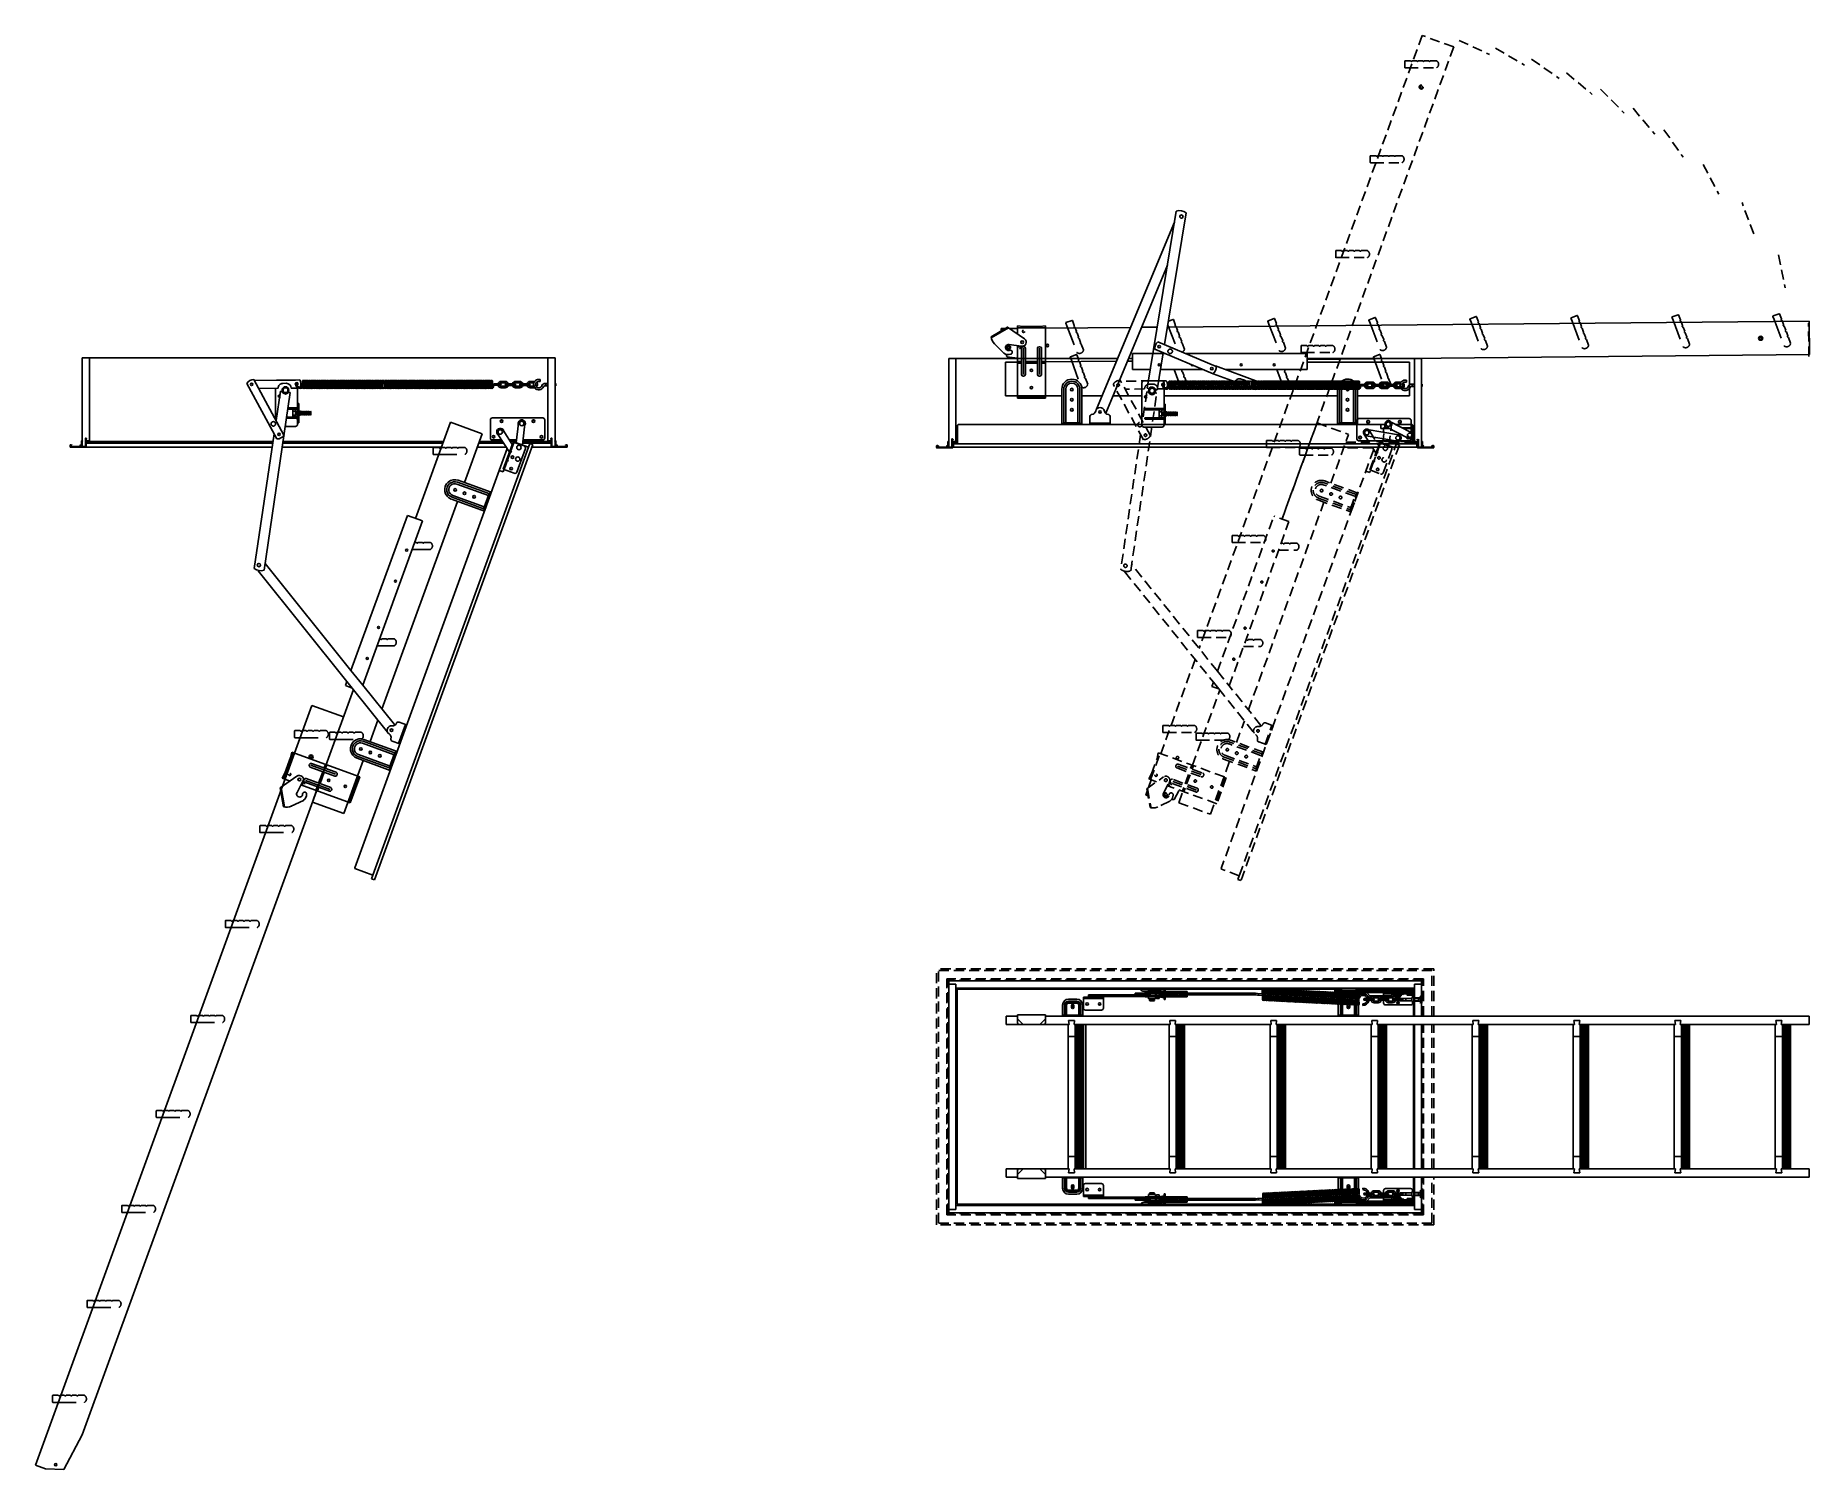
# Model space of a CAD drawing. Extents: x 216 to 4624, y 67 to 3629.
import ezdxf

# ---------------------------------------------------------------- set-up
doc = ezdxf.new("R2010")
doc.units = 0
doc.header["$LTSCALE"] = 100
doc.header["$MEASUREMENT"] = 0
doc.linetypes.add('DASHED', pattern=[0.75, 0.5, -0.25])
doc.linetypes.add('HIDDEN', pattern=[0.375, 0.25, -0.125])
doc.layers.get('0').update_dxf_attribs({"linetype": 'CONTINUOUS'})
doc.layers.add('SKJULT', color=7, linetype='HIDDEN')
pattern_1 = [(135, (5903.90907, -12933.20699), (-0.0883883476, -0.0883883476), [])]
pattern_2 = [(135, (5903.90907, -12833.20699), (-0.0883883476, -0.0883883476), [])]

msp = doc.modelspace()

# ---------------------------------------------------------------- hatches: boundary and pattern name
at = {"linetype": 'CONTINUOUS', "ltscale": 2}
h = msp.add_hatch(dxfattribs=at)
h.set_pattern_fill('ANSI31', angle=90, style=0)
h.set_pattern_definition(pattern_1)
h.paths.add_polyline_path([(3455.5, 1258.5), (3455.6, 1260.5), (3449.2, 1260.5), (3449.4, 1258.5), (3449.4, 1251.5), (3446.9, 1251.5), (3446.9, 1248), (3457.9, 1248), (3457.9, 1251.5), (3455.5, 1251.5)])
h.paths.add_polyline_path([(3502.6, 1251.5), (3500.2, 1251.5), (3500.2, 1248), (3511.2, 1248), (3511.2, 1251.5), (3508.7, 1251.5), (3508.7, 1258.5), (3508.9, 1260.5), (3502.5, 1260.5), (3502.6, 1258.5)])
h = msp.add_hatch(dxfattribs=at)
h.set_pattern_fill('ANSI31', angle=90, style=0)
h.set_pattern_definition(pattern_1)
h.paths.add_polyline_path([(3598.6, 1243.5), (3596.1, 1243.5), (3596.1, 1240), (3607.1, 1240), (3607.1, 1243.5), (3604.7, 1243.5), (3604.7, 1250.5), (3604.9, 1252.5), (3598.4, 1252.5), (3598.6, 1250.5)])
h.paths.add_polyline_path([(3626.5, 1248.5), (3624, 1248.5), (3624, 1245), (3635, 1245), (3635, 1248.5), (3632.6, 1248.5), (3632.6, 1255.5), (3632.8, 1257.5), (3626.3, 1257.5), (3626.5, 1255.5)])
h = msp.add_hatch(dxfattribs=at)
h.set_pattern_fill('ANSI31', angle=90, style=0)
h.set_pattern_definition(pattern_2)
h.paths.add_polyline_path([(3508.7, 733.5), (3511.2, 733.5), (3511.2, 737), (3500.2, 737), (3500.2, 733.5), (3502.6, 733.5), (3502.6, 726.5), (3502.5, 724.5), (3508.9, 724.5), (3508.7, 726.5)])
h.paths.add_polyline_path([(3449.4, 726.5), (3449.2, 724.5), (3455.6, 724.5), (3455.5, 726.5), (3455.5, 733.5), (3457.9, 733.5), (3457.9, 737), (3446.9, 737), (3446.9, 733.5), (3449.4, 733.5)])
h = msp.add_hatch(dxfattribs=at)
h.set_pattern_fill('ANSI31', angle=90, style=0)
h.set_pattern_definition(pattern_2)
h.paths.add_polyline_path([(3598.6, 734.5), (3598.4, 732.5), (3604.9, 732.5), (3604.7, 734.5), (3604.7, 741.5), (3607.1, 741.5), (3607.1, 745), (3596.1, 745), (3596.1, 741.5), (3598.6, 741.5)])
h.paths.add_polyline_path([(3632.6, 736.5), (3635, 736.5), (3635, 740), (3624, 740), (3624, 736.5), (3626.5, 736.5), (3626.5, 729.5), (3626.3, 727.5), (3632.8, 727.5), (3632.6, 729.5)])

# ---------------------------------------------------------------- linework, layer by layer
at = {"color": 7}
for p, q in [((3050.4, 3192.1), (2978.2, 2752.3)), ((3021.4, 2861), (3075, 3188)), ((3045.9, 3165), (2852.3, 2700.1)), ((2875.2, 2690.2), (3028.3, 3057.8)), ((2778.9, 2907.1), (2776.1, 2914.5)), ((2791.5, 2921.1), (2776.5, 2915.4)), ((2797.1, 2908.3), (2792.5, 2920.6)), ((4623, 2919.3), (3028.5, 2904.4)), ((3029.9, 2909.5), (3029.5, 2910.5)), ((3042.5, 2923.4), (3030.9, 2919.1)), ((3048.1, 2910.6), (3043.5, 2923)), ((3280.8, 2911.8), (3278.1, 2919.2)), ((3293.5, 2925.8), (3278.5, 2920.2)), ((3299.1, 2913), (3294.5, 2925.3)), ((3531.8, 2914.2), (3529.1, 2921.5)), ((3544.5, 2928.1), (3529.5, 2922.5)), ((3550.1, 2915.4), (3545.5, 2927.7)), ((3782.8, 2916.5), (3780.1, 2923.9)), ((3795.5, 2930.5), (3780.5, 2924.9)), ((3801.1, 2917.7), (3796.4, 2930)), ((4033.8, 2918.9), (4031, 2926.2)), ((4046.5, 2932.8), (4031.5, 2927.2)), ((4052.1, 2920.1), (4047.4, 2932.4)), ((4284.8, 2921.2), (4282, 2928.6)), ((4297.5, 2935.2), (4282.5, 2929.6)), ((4303, 2922.4), (4298.4, 2934.7)), ((4535.8, 2923.6), (4533, 2931)), ((4548.4, 2937.5), (4533.5, 2931.9)), ((4554, 2924.8), (4549.4, 2937.1)), ((2631.5, 2904), (2590.7, 2880.2)), ((2590.7, 2880.2), (2591.7, 2878.4)), ((2633.3, 2902.7), (2590.9, 2878)), ((2625.5, 2900.6), (2615.1, 2900.5)), ((2615.1, 2900.5), (2615.1, 2894.4)), ((2631.5, 2904), (2673.1, 2875)), ((2631.5, 2904), (2632.5, 2902.3)), ((2655.5, 2900.9), (2635.3, 2900.7)), ((2656.2, 2886.9), (2656.2, 2907.7)), ((2656.2, 2907.7), (2670.2, 2905.7)), ((2656.2, 2902.7), (2725.2, 2902.7)), ((2670.2, 2905.7), (2711.2, 2905.7)), ((2725.2, 2907.7), (2711.2, 2905.7)), ((2937, 2903.5), (2724.5, 2901.5)), ((2725.2, 2907.7), (2725.2, 2727.7)), ((3003.1, 2904.1), (2964.2, 2903.8)), ((3003.1, 2904.1), (3002.9, 2904.1)), ((3005, 2868), (3149.6, 2806.8)), ((1507.3, 2827.8), (332.3, 2827.8)), ((332.3, 2827.8), (332.3, 2607.8)), ((332.3, 2827.8), (332.3, 2607.8)), ((350.3, 2827.8), (350.3, 2621.8)), ((1489.3, 2827.8), (1489.3, 2621.8)), ((1507.3, 2827.8), (1507.3, 2607.8)), ((2485.1, 2826), (2485.1, 2606)), ((2485.1, 2826), (2485.1, 2606)), ((2904.7, 2826), (2485.1, 2826)), ((2485.1, 2826), (2485.1, 2606)), ((2503.1, 2826), (2503.1, 2620)), ((2622.4, 2839.4), (2598.6, 2862.8)), ((2627.5, 2837), (2629.5, 2830.9)), ((2629.4, 2830.6), (2656.2, 2827.2)), ((2635.3, 2861.1), (2665, 2857)), ((2656.2, 2727.7), (2656.2, 2858.2)), ((2665.7, 2786.7), (2665.7, 2851.7)), ((2669.7, 2855.7), (2671.7, 2855.7)), ((2670.7, 2786.7), (2670.7, 2851.7)), ((2675.7, 2786.7), (2675.7, 2851.7)), ((2705.7, 2851.7), (2705.7, 2786.7)), ((2709.7, 2855.7), (2711.7, 2855.7)), ((2710.7, 2851.7), (2710.7, 2786.7)), ((2715.7, 2851.7), (2715.7, 2786.7)), ((2789.9, 2822.2), (2787.2, 2829.6)), ((2802.7, 2836.1), (2787.7, 2830.6)), ((2808.2, 2823.3), (2803.7, 2835.6)), ((2941.7, 2826), (2931.8, 2826)), ((2941.7, 2838.8), (3022.5, 2838.8)), ((2997.2, 2849.5), (3141.8, 2788.3)), ((3002.9, 2748.3), (3018, 2840.7)), ((3073.9, 2838.8), (3375.9, 2838.8)), ((3375.9, 2798.8), (3375.9, 2838.8)), ((3660.1, 2826), (3375.9, 2826)), ((4623.8, 2835.9), (3376, 2824.2)), ((3542.9, 2822.2), (3540.2, 2829.6)), ((3555.7, 2836.1), (3540.7, 2830.6)), ((3561.2, 2823.3), (3556.7, 2835.6)), ((3642.1, 2826), (3642.1, 2620)), ((3660.1, 2826), (3660.1, 2606)), ((2626.1, 2817.2), (2626.1, 2733.8)), ((2626.1, 2817.2), (2626.1, 2733.8)), ((2626.1, 2817.2), (2656.2, 2817.2)), ((2656.2, 2818.7), (2665.7, 2818.7)), ((2656.2, 2814.7), (2665.7, 2814.7)), ((2669.7, 2782.7), (2671.7, 2782.7)), ((2675.7, 2818.7), (2705.7, 2818.7)), ((2675.7, 2814.7), (2705.7, 2814.7)), ((2709.7, 2782.7), (2711.7, 2782.7)), ((2715.7, 2818.7), (2725.2, 2818.7)), ((2715.7, 2814.7), (2725.2, 2814.7)), ((2725.2, 2817.8), (2902, 2819.5)), ((2725.2, 2817.6), (2725.8, 2817.5)), ((2929.2, 2819.7), (2941.7, 2819.9)), ((2941.7, 2798.8), (2985.8, 2798.8)), ((3011.2, 2798.8), (3117.1, 2798.8)), ((3196.6, 2768.2), (3142.1, 2788.6)), ((3254.4, 2768), (3147.9, 2807.8)), ((3171.9, 2798.8), (3375.9, 2798.8)), ((3375.9, 2817.2), (3630.1, 2817.2)), ((3630.1, 2817.2), (3630.1, 2733.8)), ((816.1, 2626.5), (741, 2764.4)), ((833.6, 2636.1), (758.6, 2774)), ((872.9, 2773.1), (759.3, 2771.8)), ((818.9, 2752.5), (772.2, 2752)), ((784.4, 2300.8), (849.3, 2741.7)), ((812.3, 2752.4), (812.3, 2675.2)), ((824.6, 2745.4), (813.8, 2672.5)), ((862.3, 2772.8), (817.3, 2772.8)), ((829.8, 2744.6), (824.6, 2745.4)), ((830.1, 2743.3), (829.3, 2742.7)), ((849.3, 2741.7), (844.1, 2742.5)), ((844.6, 2743.4), (845.5, 2742.9)), ((868.7, 2753), (851.4, 2752.8)), ((867.3, 2753), (867.3, 2714.8)), ((879.8, 2753.9), (879.4, 2769.9)), ((879.6, 2759.3), (879.9, 2770)), ((883.8, 2754), (883.4, 2770)), ((883.8, 2753.9), (883.4, 2769.9)), ((887.8, 2754), (887.4, 2770)), ((887.8, 2753.9), (887.4, 2769.9)), ((891.8, 2754), (891.4, 2770)), ((891.8, 2753.9), (891.4, 2769.9)), ((895.8, 2754), (895.4, 2770)), ((895.8, 2753.9), (895.4, 2769.9)), ((899.8, 2754), (899.4, 2770)), ((899.8, 2753.9), (899.4, 2769.9)), ((903.8, 2754), (903.4, 2770)), ((903.8, 2753.9), (903.4, 2769.9)), ((907.8, 2754), (907.4, 2770)), ((907.8, 2753.9), (907.4, 2769.9)), ((911.8, 2754), (911.4, 2770)), ((911.8, 2753.9), (911.4, 2769.9)), ((915.8, 2754), (915.4, 2770)), ((915.8, 2753.9), (915.4, 2769.9)), ((919.8, 2754), (919.4, 2770)), ((919.8, 2753.9), (919.4, 2769.9)), ((923.8, 2754), (923.4, 2770)), ((923.8, 2753.9), (923.4, 2769.9)), ((927.8, 2754), (927.4, 2770)), ((927.8, 2753.9), (927.4, 2769.9)), ((931.8, 2754), (931.4, 2770)), ((931.8, 2753.9), (931.4, 2769.9)), ((935.8, 2754), (935.4, 2770)), ((935.8, 2753.9), (935.4, 2769.9)), ((939.8, 2754), (939.4, 2770)), ((939.8, 2753.9), (939.4, 2769.9)), ((943.8, 2754), (943.4, 2770)), ((943.8, 2753.9), (943.4, 2769.9)), ((947.8, 2754), (947.4, 2770)), ((947.8, 2753.9), (947.4, 2769.9)), ((951.8, 2754), (951.4, 2770)), ((951.8, 2753.9), (951.4, 2769.9)), ((955.8, 2754), (955.4, 2770)), ((955.8, 2753.9), (955.4, 2769.9)), ((959.8, 2754), (959.4, 2770)), ((959.8, 2753.9), (959.4, 2769.9)), ((963.8, 2754), (963.4, 2770)), ((963.8, 2753.9), (963.4, 2769.9)), ((967.8, 2754), (967.4, 2770)), ((967.8, 2753.9), (967.4, 2769.9)), ((971.8, 2754), (971.4, 2770)), ((971.8, 2753.9), (971.4, 2769.9)), ((975.8, 2754), (975.4, 2770)), ((975.8, 2753.9), (975.4, 2769.9)), ((979.8, 2754), (979.4, 2770)), ((979.8, 2753.9), (979.4, 2769.9)), ((983.8, 2754), (983.4, 2770)), ((983.8, 2753.9), (983.4, 2769.9)), ((987.8, 2754), (987.4, 2770)), ((987.8, 2753.9), (987.4, 2769.9)), ((991.8, 2754), (991.4, 2770)), ((991.8, 2753.9), (991.4, 2769.9)), ((995.8, 2754), (995.4, 2770)), ((995.8, 2753.9), (995.4, 2769.9)), ((999.8, 2754), (999.4, 2770)), ((999.8, 2753.9), (999.4, 2769.9)), ((1003.8, 2754), (1003.4, 2770)), ((1003.8, 2753.9), (1003.4, 2769.9)), ((1007.8, 2754), (1007.4, 2770)), ((1007.8, 2753.9), (1007.4, 2769.9)), ((1011.8, 2754), (1011.4, 2770)), ((1011.8, 2753.9), (1011.4, 2769.9)), ((1015.8, 2754), (1015.4, 2770)), ((1015.8, 2753.9), (1015.4, 2769.9)), ((1019.8, 2754), (1019.4, 2770)), ((1019.8, 2753.9), (1019.4, 2769.9)), ((1023.5, 2754), (1023.2, 2770)), ((1023.5, 2753.9), (1023.2, 2769.9)), ((1027.5, 2754), (1027.2, 2770)), ((1027.5, 2753.9), (1027.2, 2769.9)), ((1031.5, 2754), (1031.2, 2770)), ((1031.5, 2753.9), (1031.2, 2769.9)), ((1035.5, 2754), (1035.2, 2770)), ((1035.5, 2753.9), (1035.2, 2769.9)), ((1039.5, 2754), (1039.2, 2770)), ((1039.5, 2753.9), (1039.2, 2769.9)), ((1043.5, 2754), (1043.2, 2770)), ((1043.5, 2753.9), (1043.2, 2769.9)), ((1047.5, 2754), (1047.2, 2770)), ((1047.5, 2753.9), (1047.2, 2769.9)), ((1051.5, 2754), (1051.2, 2770)), ((1051.5, 2753.9), (1051.2, 2769.9)), ((1055.5, 2754), (1055.2, 2770)), ((1055.5, 2753.9), (1055.2, 2769.9)), ((1059.5, 2754), (1059.2, 2770)), ((1059.5, 2753.9), (1059.2, 2769.9)), ((1063.5, 2754), (1063.2, 2770)), ((1063.5, 2753.9), (1063.2, 2769.9)), ((1067.4, 2754), (1067, 2770)), ((1067.4, 2753.9), (1067, 2769.9)), ((1071.4, 2754), (1071, 2770)), ((1071.4, 2753.9), (1071, 2769.9)), ((1075.4, 2754), (1075, 2770)), ((1075.4, 2753.9), (1075, 2769.9)), ((1079.4, 2754), (1079, 2770)), ((1079.4, 2753.9), (1079, 2769.9)), ((1084.1, 2754), (1083.7, 2770)), ((1084.1, 2753.9), (1083.7, 2769.9)), ((1088.1, 2754), (1087.7, 2770)), ((1088.1, 2753.9), (1087.7, 2769.9)), ((1092.1, 2754), (1091.7, 2770)), ((1092.1, 2753.9), (1091.7, 2769.9)), ((1096.1, 2754), (1095.7, 2770)), ((1096.1, 2753.9), (1095.7, 2769.9)), ((1100.1, 2754), (1099.7, 2770)), ((1100.1, 2753.9), (1099.7, 2769.9)), ((1104.1, 2754), (1103.7, 2770)), ((1104.1, 2753.9), (1103.7, 2769.9)), ((1108.1, 2754), (1107.7, 2770)), ((1108.1, 2753.9), (1107.7, 2769.9)), ((1112.1, 2754), (1111.7, 2770)), ((1112.1, 2753.9), (1111.7, 2769.9)), ((1116.1, 2754), (1115.7, 2770)), ((1116.1, 2753.9), (1115.7, 2769.9)), ((1120.1, 2754), (1119.7, 2770)), ((1120.1, 2753.9), (1119.7, 2769.9)), ((1124.1, 2754), (1123.7, 2770)), ((1124.1, 2753.9), (1123.7, 2769.9)), ((1128.1, 2754), (1127.7, 2770)), ((1128.1, 2753.9), (1127.7, 2769.9)), ((1132.1, 2754), (1131.7, 2770)), ((1132.1, 2753.9), (1131.7, 2769.9)), ((1136.1, 2754), (1135.7, 2770)), ((1136.1, 2753.9), (1135.7, 2769.9)), ((1140.1, 2754), (1139.7, 2770)), ((1140.1, 2753.9), (1139.7, 2769.9)), ((1144.1, 2754), (1143.7, 2770)), ((1144.1, 2753.9), (1143.7, 2769.9)), ((1148.1, 2754), (1147.7, 2770)), ((1148.1, 2753.9), (1147.7, 2769.9)), ((1152.1, 2754), (1151.7, 2770)), ((1152.1, 2753.9), (1151.7, 2769.9)), ((1156.1, 2754), (1155.7, 2770)), ((1156.1, 2753.9), (1155.7, 2769.9)), ((1160.1, 2754), (1159.7, 2770)), ((1160.1, 2753.9), (1159.7, 2769.9)), ((1164.1, 2754), (1163.7, 2770)), ((1164.1, 2753.9), (1163.7, 2769.9)), ((1168.1, 2754), (1167.7, 2770)), ((1168.1, 2753.9), (1167.7, 2769.9)), ((1172.1, 2754), (1171.7, 2770)), ((1172.1, 2753.9), (1171.7, 2769.9)), ((1176.1, 2754), (1175.7, 2770)), ((1176.1, 2753.9), (1175.7, 2769.9)), ((1180.1, 2754), (1179.7, 2770)), ((1180.1, 2753.9), (1179.7, 2769.9)), ((1184.1, 2754), (1183.7, 2770)), ((1184.1, 2753.9), (1183.7, 2769.9)), ((1188.1, 2754), (1187.7, 2770)), ((1188.1, 2753.9), (1187.7, 2769.9)), ((1192.1, 2754), (1191.7, 2770)), ((1192.1, 2753.9), (1191.7, 2769.9)), ((1196.1, 2754), (1195.7, 2770)), ((1196.1, 2753.9), (1195.7, 2769.9)), ((1200.1, 2754), (1199.7, 2770)), ((1200.1, 2753.9), (1199.7, 2769.9)), ((1204.1, 2754), (1203.7, 2770)), ((1204.1, 2753.9), (1203.7, 2769.9)), ((1208.1, 2754), (1207.7, 2770)), ((1208.1, 2753.9), (1207.7, 2769.9)), ((1212.1, 2754), (1211.7, 2770)), ((1212.1, 2753.9), (1211.7, 2769.9)), ((1216.1, 2754), (1215.7, 2770)), ((1216.1, 2753.9), (1215.7, 2769.9)), ((1220.1, 2754), (1219.7, 2770)), ((1220.1, 2753.9), (1219.7, 2769.9)), ((1224.1, 2754), (1223.7, 2770)), ((1224.1, 2753.9), (1223.7, 2769.9)), ((1228.1, 2754), (1227.7, 2770)), ((1228.1, 2753.9), (1227.7, 2769.9)), ((1232.1, 2754), (1231.7, 2770)), ((1232.1, 2753.9), (1231.7, 2769.9)), ((1236.1, 2754), (1235.7, 2770)), ((1236.1, 2753.9), (1235.7, 2769.9)), ((1240.1, 2754), (1239.7, 2770)), ((1240.1, 2753.9), (1239.7, 2769.9)), ((1244.1, 2754), (1243.7, 2770)), ((1244.1, 2753.9), (1243.7, 2769.9)), ((1248.1, 2754), (1247.7, 2770)), ((1248.1, 2753.9), (1247.7, 2769.9)), ((1252.1, 2754), (1251.7, 2770)), ((1252.1, 2753.9), (1251.7, 2769.9)), ((1256.1, 2754), (1255.7, 2770)), ((1256.1, 2753.9), (1255.7, 2769.9)), ((1260.1, 2754), (1259.7, 2770)), ((1260.1, 2753.9), (1259.7, 2769.9)), ((1264.1, 2754), (1263.7, 2770)), ((1264.1, 2753.9), (1263.7, 2769.9)), ((1268.1, 2754), (1267.7, 2770)), ((1268.1, 2753.9), (1267.7, 2769.9)), ((1272.1, 2754), (1271.7, 2770)), ((1272.1, 2753.9), (1271.7, 2769.9)), ((1276.1, 2754), (1275.7, 2770)), ((1276.1, 2753.9), (1275.7, 2769.9)), ((1280.1, 2754), (1279.7, 2770)), ((1280.1, 2753.9), (1279.7, 2769.9)), ((1284.1, 2754), (1283.7, 2770)), ((1284.1, 2753.9), (1283.7, 2769.9)), ((1288.1, 2754), (1287.7, 2770)), ((1288.1, 2753.9), (1287.7, 2769.9)), ((1292.1, 2754), (1291.7, 2770)), ((1292.1, 2753.9), (1291.7, 2769.9)), ((1296.1, 2754), (1295.7, 2770)), ((1296.1, 2753.9), (1295.7, 2769.9)), ((1300.1, 2754), (1299.7, 2770)), ((1300.1, 2753.9), (1299.7, 2769.9)), ((1304.1, 2754), (1303.7, 2770)), ((1304.1, 2753.9), (1303.7, 2769.9)), ((1308.1, 2754), (1307.7, 2770)), ((1308.1, 2753.9), (1307.7, 2769.9)), ((1312.1, 2754), (1311.7, 2770)), ((1312.1, 2753.9), (1311.7, 2769.9)), ((1316.1, 2754), (1315.7, 2770)), ((1316.1, 2753.9), (1315.7, 2769.9)), ((1320.1, 2754), (1319.7, 2770)), ((1320.1, 2753.9), (1319.7, 2769.9)), ((1324.1, 2754), (1323.7, 2770)), ((1324.1, 2753.9), (1323.7, 2769.9)), ((1328.1, 2754), (1327.7, 2770)), ((1328.1, 2753.9), (1327.7, 2769.9)), ((1332.1, 2754), (1331.7, 2770)), ((1332.1, 2753.9), (1331.7, 2769.9)), ((1336.1, 2754), (1335.7, 2770)), ((1336.1, 2753.9), (1335.7, 2769.9)), ((1340.1, 2754), (1339.7, 2770)), ((1340.1, 2753.9), (1339.7, 2769.9)), ((1344.1, 2754), (1343.7, 2770)), ((1344.1, 2753.9), (1343.7, 2769.9)), ((1348.1, 2754), (1347.7, 2770)), ((1348.1, 2753.9), (1347.7, 2769.9)), ((1352.1, 2754), (1351.7, 2770)), ((1352.1, 2753.9), (1351.7, 2769.9)), ((1358.5, 2763.5), (1371.5, 2763.5)), ((1358.5, 2760.5), (1371.5, 2760.5)), ((1360.5, 2760.5), (1360.5, 2763.5)), ((1383.2, 2769.5), (1373.2, 2769.5)), ((1383.2, 2765.5), (1373.2, 2765.5)), ((1383.2, 2757.5), (1373.2, 2757.5)), ((1383.2, 2753.5), (1373.2, 2753.5)), ((1385.2, 2763.5), (1407.2, 2763.5)), ((1385.2, 2759.5), (1407.2, 2759.5)), ((1409.2, 2769.5), (1419.2, 2769.5)), ((1409.2, 2765.5), (1419.2, 2765.5)), ((1409.2, 2757.5), (1419.2, 2757.5)), ((1409.2, 2753.5), (1419.2, 2753.5)), ((1421.2, 2763.5), (1443.2, 2763.5)), ((1421.2, 2759.5), (1443.2, 2759.5)), ((1445.2, 2769.5), (1455.2, 2769.5)), ((1445.2, 2765.5), (1455.2, 2765.5)), ((1445.2, 2757.5), (1455.2, 2757.5)), ((1445.2, 2753.5), (1455.2, 2753.5)), ((1466.6, 2774.4), (1470.1, 2774.4)), ((1466.6, 2769.4), (1470.1, 2769.4)), ((1470.1, 2769.4), (1470.1, 2774.4)), ((1474.4, 2759.7), (1474.4, 2759.7)), ((1478.7, 2756.6), (1478.5, 2756.3)), ((1489.1, 2758.4), (1481.4, 2758.4)), ((1483.6, 2764.4), (1481.9, 2764.4)), ((1489.1, 2764.4), (1483.6, 2764.4)), ((1484.1, 2763.9), (1483.6, 2764.4)), ((1483.6, 2764.4), (1483.6, 2758.4)), ((1484.1, 2758.9), (1483.6, 2758.4)), ((1489.1, 2763.9), (1484.1, 2763.9)), ((1484.1, 2763.9), (1484.1, 2758.9)), ((1489.1, 2758.9), (1484.1, 2758.9)), ((1508.6, 2764.4), (1507.1, 2764.4)), ((1508.1, 2763.9), (1507.1, 2763.9)), ((1508.1, 2758.9), (1507.1, 2758.9)), ((1508.6, 2758.4), (1507.1, 2758.4)), ((1508.1, 2763.9), (1508.6, 2764.4)), ((1508.1, 2758.9), (1508.1, 2763.9)), ((1508.1, 2758.9), (1508.6, 2758.4)), ((1508.6, 2758.4), (1508.6, 2764.4)), ((2626.1, 2733.8), (2766.1, 2733.8)), ((2766.1, 2750), (2766.1, 2662.5)), ((2771.1, 2750), (2771.1, 2664.5)), ((2776.1, 2750), (2776.1, 2666.5)), ((2806.1, 2666.5), (2806.1, 2750)), ((2811.1, 2664.5), (2811.1, 2750)), ((2816.1, 2662.5), (2816.1, 2750)), ((2816.1, 2733.8), (2866.3, 2733.8)), ((2893.4, 2733.8), (2965.1, 2733.8)), ((2965.1, 2766), (2965.1, 2661)), ((3015.1, 2771), (2970.1, 2771)), ((3020.1, 2766), (3020.1, 2713)), ((3020.1, 2733.8), (3451.1, 2733.8)), ((3247.4, 2749.3), (3227, 2756.9)), ((3257.4, 2752), (3257, 2768)), ((3261.4, 2752.1), (3261, 2768.1)), ((3261.4, 2752), (3261, 2768)), ((3265.4, 2752.1), (3265, 2768.1)), ((3269.4, 2752), (3269, 2768)), ((3274, 2752.1), (3273.6, 2768.1)), ((3274, 2752), (3273.6, 2768)), ((3278, 2752.1), (3277.6, 2768.1)), ((3282, 2752.1), (3281.6, 2768.1)), ((3282, 2752), (3281.6, 2768)), ((3286, 2752.1), (3285.6, 2768.1)), ((3286, 2752), (3285.6, 2768)), ((3290, 2752.1), (3289.6, 2768.1)), ((3290, 2752), (3289.6, 2768)), ((3294, 2752.1), (3293.6, 2768.1)), ((3294, 2752), (3293.6, 2768)), ((3298, 2752.1), (3297.6, 2768.1)), ((3298, 2752), (3297.6, 2768)), ((3302, 2752.1), (3301.6, 2768.1)), ((3302, 2752), (3301.6, 2768)), ((3306, 2752.1), (3305.6, 2768.1)), ((3306, 2752), (3305.6, 2768)), ((3310, 2752.1), (3309.6, 2768.1)), ((3310, 2752), (3309.6, 2768)), ((3314, 2752.1), (3313.6, 2768.1)), ((3314, 2752), (3313.6, 2768)), ((3318, 2752.1), (3317.6, 2768.1)), ((3318, 2752), (3317.6, 2768)), ((3322, 2752.1), (3321.6, 2768.1)), ((3322, 2752), (3321.6, 2768)), ((3326, 2752.1), (3325.6, 2768.1)), ((3326, 2752), (3325.6, 2768)), ((3330, 2752.1), (3329.6, 2768.1)), ((3330, 2752), (3329.6, 2768)), ((3334, 2752.1), (3333.6, 2768.1)), ((3334, 2752), (3333.6, 2768)), ((3338, 2752.1), (3337.6, 2768.1)), ((3338, 2752), (3337.6, 2768)), ((3342, 2752.1), (3341.6, 2768.1)), ((3342, 2752), (3341.6, 2768)), ((3346, 2752.1), (3345.6, 2768.1)), ((3346, 2752), (3345.6, 2768)), ((3350, 2752.1), (3349.6, 2768.1)), ((3350, 2752), (3349.6, 2768)), ((3354, 2752.1), (3353.6, 2768.1)), ((3354, 2752), (3353.6, 2768)), ((3358, 2752.1), (3357.6, 2768.1)), ((3358, 2752), (3357.6, 2768)), ((3362, 2752.1), (3361.6, 2768.1)), ((3362, 2752), (3361.6, 2768)), ((3366, 2752.1), (3365.6, 2768.1)), ((3366, 2752), (3365.6, 2768)), ((3370, 2752.1), (3369.6, 2768.1)), ((3370, 2752), (3369.6, 2768)), ((3374, 2752.1), (3373.6, 2768.1)), ((3374, 2752), (3373.6, 2768)), ((3378, 2752.1), (3377.6, 2768.1)), ((3378, 2752), (3377.6, 2768)), ((3382, 2752.1), (3381.6, 2768.1)), ((3382, 2752), (3381.6, 2768)), ((3386, 2752.1), (3385.6, 2768.1)), ((3386, 2752), (3385.6, 2768)), ((3390, 2752.1), (3389.6, 2768.1)), ((3390, 2752), (3389.6, 2768)), ((3394, 2752.1), (3393.6, 2768.1)), ((3394, 2752), (3393.6, 2768)), ((3398, 2752.1), (3397.6, 2768.1)), ((3398, 2752), (3397.6, 2768)), ((3402, 2752.1), (3401.6, 2768.1)), ((3402, 2752), (3401.6, 2768)), ((3406, 2752.1), (3405.6, 2768.1)), ((3406, 2752), (3405.6, 2768)), ((3410, 2752.1), (3409.6, 2768.1)), ((3410, 2752), (3409.6, 2768)), ((3414, 2752.1), (3413.6, 2768.1)), ((3414, 2752), (3413.6, 2768)), ((3418, 2752.1), (3417.6, 2768.1)), ((3418, 2752), (3417.6, 2768)), ((3422, 2752.1), (3421.6, 2768.1)), ((3422, 2752), (3421.6, 2768)), ((3426, 2752.1), (3425.6, 2768.1)), ((3426, 2752), (3425.6, 2768)), ((3430, 2752.1), (3429.6, 2768.1)), ((3430, 2752), (3429.6, 2768)), ((3434, 2752.1), (3433.6, 2768.1)), ((3434, 2752), (3433.6, 2768)), ((3438, 2752.1), (3437.6, 2768.1)), ((3438, 2752), (3437.6, 2768)), ((3442, 2752.1), (3441.6, 2768.1)), ((3442, 2752), (3441.6, 2768)), ((3446, 2752.1), (3445.6, 2768.1)), ((3446, 2752), (3445.6, 2768)), ((3450, 2752.1), (3449.6, 2768.1)), ((3450, 2752), (3449.6, 2768)), ((3451.1, 2750), (3451.1, 2662.5)), ((3454, 2752.1), (3453.6, 2768.1)), ((3454, 2752), (3453.6, 2768)), ((3456.1, 2750), (3456.1, 2664.5)), ((3458, 2752.1), (3457.6, 2768.1)), ((3458, 2752), (3457.6, 2768)), ((3461.1, 2750), (3461.1, 2666.5)), ((3462, 2752.1), (3461.6, 2768.1)), ((3462, 2752), (3461.6, 2768)), ((3466, 2752.1), (3465.6, 2768.1)), ((3466, 2752), (3465.6, 2768)), ((3470, 2752.1), (3469.6, 2768.1)), ((3470, 2752), (3469.6, 2768)), ((3474, 2752.1), (3473.6, 2768.1)), ((3474, 2752), (3473.6, 2768)), ((3478, 2752.1), (3477.6, 2768.1)), ((3478, 2752), (3477.6, 2768)), ((3482, 2752.1), (3481.6, 2768.1)), ((3482, 2752), (3481.6, 2768)), ((3486, 2752.1), (3485.6, 2768.1)), ((3486, 2752), (3485.6, 2768)), ((3490, 2752.1), (3489.6, 2768.1)), ((3490, 2752), (3489.6, 2768)), ((3491.1, 2666.5), (3491.1, 2750)), ((3494, 2752.1), (3493.6, 2768.1)), ((3494, 2752), (3493.6, 2768)), ((3496.1, 2664.5), (3496.1, 2750)), ((3498, 2752.1), (3497.6, 2768.1)), ((3498, 2752), (3497.6, 2768)), ((3501.1, 2662.5), (3501.1, 2750)), ((3501.1, 2733.8), (3630.1, 2733.8)), ((3502, 2752.1), (3501.6, 2768.1)), ((3502, 2752), (3501.6, 2768)), ((3506, 2752.1), (3505.6, 2768.1)), ((3506, 2752), (3505.6, 2768)), ((3512.4, 2761.6), (3525.3, 2761.6)), ((3512.4, 2758.6), (3525.3, 2758.6)), ((3514.3, 2758.6), (3514.3, 2761.6)), ((3537.1, 2767.6), (3527.1, 2767.6)), ((3537.1, 2763.6), (3527.1, 2763.6)), ((3537.1, 2755.6), (3527.1, 2755.6)), ((3537.1, 2751.6), (3527.1, 2751.6)), ((3539.1, 2761.6), (3561.1, 2761.6)), ((3539.1, 2757.6), (3561.1, 2757.6)), ((3563.1, 2767.6), (3573.1, 2767.6)), ((3563.1, 2763.6), (3573.1, 2763.6)), ((3563.1, 2755.6), (3573.1, 2755.6)), ((3563.1, 2751.6), (3573.1, 2751.6)), ((3575.1, 2761.6), (3597.1, 2761.6)), ((3575.1, 2757.6), (3597.1, 2757.6)), ((3599.1, 2767.6), (3609.1, 2767.6)), ((3599.1, 2763.6), (3609.1, 2763.6)), ((3599.1, 2755.6), (3609.1, 2755.6)), ((3599.1, 2751.6), (3609.1, 2751.6)), ((3619.3, 2772.6), (3622.8, 2772.6)), ((3619.3, 2767.6), (3622.8, 2767.6)), ((3622.8, 2767.6), (3622.8, 2772.6)), ((3627.2, 2757.9), (3627.2, 2757.9)), ((3631.4, 2754.8), (3631.3, 2754.5)), ((3641.9, 2756.6), (3634.2, 2756.6)), ((3636.4, 2762.6), (3634.7, 2762.6)), ((3641.9, 2762.6), (3636.4, 2762.6)), ((3636.9, 2762.1), (3636.4, 2762.6)), ((3636.4, 2762.6), (3636.4, 2756.6)), ((3636.9, 2757.1), (3636.4, 2756.6)), ((3641.9, 2762.1), (3636.9, 2762.1)), ((3636.9, 2762.1), (3636.9, 2757.1)), ((3641.9, 2757.1), (3636.9, 2757.1)), ((3661.4, 2762.6), (3659.9, 2762.6)), ((3660.9, 2762.1), (3659.9, 2762.1)), ((3660.9, 2757.1), (3659.9, 2757.1)), ((3661.4, 2756.6), (3659.9, 2756.6)), ((3660.9, 2762.1), (3661.4, 2762.6)), ((3660.9, 2757.1), (3660.9, 2762.1)), ((3660.9, 2757.1), (3661.4, 2756.6)), ((3661.4, 2756.6), (3661.4, 2762.6)), ((870.3, 2700.8), (843.3, 2700.8)), ((870.3, 2703.8), (843.7, 2703.8)), ((861.8, 2700.6), (855.3, 2700.6)), ((856.3, 2695.8), (855.3, 2700.6)), ((855.3, 2700.6), (855.3, 2681.1)), ((856.3, 2695.8), (855.3, 2690.8)), ((855.3, 2690.8), (856.3, 2685.8)), ((861.8, 2695.8), (856.3, 2695.8)), ((861.3, 2703.8), (870.3, 2705.8)), ((861.3, 2700.8), (870.3, 2698.8)), ((861.8, 2700.6), (861.8, 2681.1)), ((861.8, 2694.7), (862.5, 2695.8)), ((861.8, 2693.7), (863.2, 2685.8)), ((862.5, 2695.8), (864.2, 2685.8)), ((862.7, 2694.5), (863.5, 2695.8)), ((863.5, 2695.8), (865.2, 2685.8)), ((863.7, 2694.5), (864.5, 2695.8)), ((864.5, 2695.8), (866.3, 2685.8)), ((864.7, 2694.5), (865.5, 2695.8)), ((865.5, 2695.8), (867.3, 2685.8)), ((865.7, 2694.5), (866.5, 2695.8)), ((866.5, 2695.8), (867.3, 2691.3)), ((866.8, 2694.5), (867.3, 2695.5)), ((867.3, 2714.8), (870.3, 2714.8)), ((867.3, 2714.8), (867.3, 2666.8)), ((867.3, 2695.8), (874.3, 2695.8)), ((870.3, 2714.8), (870.3, 2666.8)), ((874.3, 2694.6), (875, 2695.8)), ((874.3, 2695.8), (874.3, 2685.8)), ((874.3, 2693.9), (875.8, 2685.8)), ((875, 2695.8), (876.8, 2685.8)), ((875.2, 2694.5), (876, 2695.8)), ((876, 2695.8), (877.8, 2685.8)), ((876.3, 2694.5), (877, 2695.8)), ((877, 2695.8), (878.8, 2685.8)), ((877.3, 2694.5), (878.1, 2695.8)), ((878.1, 2695.8), (879.8, 2685.8)), ((878.3, 2694.5), (879.1, 2695.8)), ((879.1, 2695.8), (880.8, 2685.8)), ((879.3, 2694.5), (880.1, 2695.8)), ((880.1, 2695.8), (881.8, 2685.8)), ((880.3, 2694.5), (881.1, 2695.8)), ((881.1, 2695.8), (882.9, 2685.8)), ((881.3, 2694.5), (882.1, 2695.8)), ((882.1, 2695.8), (883.9, 2685.8)), ((882.4, 2694.5), (883.1, 2695.8)), ((883.1, 2695.8), (884.9, 2685.8)), ((883.4, 2694.5), (884.1, 2695.8)), ((884.1, 2695.8), (885.9, 2685.8)), ((884.4, 2694.5), (885.2, 2695.8)), ((885.2, 2695.8), (886.9, 2685.8)), ((885.4, 2694.5), (886.2, 2695.8)), ((886.2, 2695.8), (887.9, 2685.8)), ((886.4, 2694.5), (887.2, 2695.8)), ((887.2, 2695.8), (889, 2685.8)), ((887.4, 2694.5), (888.2, 2695.8)), ((888.2, 2695.8), (890, 2685.8)), ((888.4, 2694.5), (889.2, 2695.8)), ((889.2, 2695.8), (891, 2685.8)), ((889.5, 2694.5), (890.2, 2695.8)), ((890.2, 2695.8), (892, 2685.8)), ((890.5, 2694.5), (891.3, 2695.8)), ((891.3, 2695.8), (893, 2685.8)), ((891.5, 2694.5), (892.3, 2695.8)), ((892.3, 2695.8), (894, 2685.8)), ((892.5, 2694.5), (893.3, 2695.8)), ((893.3, 2695.8), (895, 2685.8)), ((893.5, 2694.5), (894.3, 2695.8)), ((894.3, 2695.8), (896.1, 2685.8)), ((894.5, 2694.5), (895.3, 2695.8)), ((895.3, 2695.8), (897.1, 2685.8)), ((895.6, 2694.5), (896.3, 2695.8)), ((896.3, 2695.8), (898.1, 2685.8)), ((896.6, 2694.5), (897.3, 2695.8)), ((897.3, 2695.8), (899.1, 2685.8)), ((897.6, 2694.5), (898.4, 2695.8)), ((898.4, 2695.8), (899.9, 2687.2)), ((898.6, 2694.5), (899.2, 2695.6)), ((900.1, 2694.1), (899.2, 2695.6)), ((900.1, 2694.1), (900.1, 2687.5)), ((2725.2, 2730.7), (2656.2, 2730.7)), ((2725.2, 2727.7), (2656.2, 2727.7)), ((3023.1, 2702), (2973.6, 2702)), ((3023.1, 2699), (2973.6, 2699)), ((3008.1, 2698.7), (3008.1, 2679.2)), ((3014.6, 2698.7), (3008.1, 2698.7)), ((3009.1, 2694), (3008.1, 2698.7)), ((3009.1, 2694), (3008.1, 2689)), ((3008.1, 2689), (3009.1, 2684)), ((3014.6, 2694), (3009.1, 2694)), ((3014.1, 2702), (3023.1, 2704)), ((3014.1, 2699), (3023.1, 2697)), ((3014.6, 2698.7), (3014.6, 2679.2)), ((3014.6, 2692.9), (3015.2, 2694)), ((3014.6, 2691.9), (3016, 2684)), ((3015.2, 2694), (3017, 2684)), ((3015.5, 2692.6), (3016.2, 2694)), ((3016.2, 2694), (3018, 2684)), ((3016.5, 2692.6), (3017.3, 2694)), ((3017.3, 2694), (3019, 2684)), ((3017.5, 2692.6), (3018.3, 2694)), ((3018.3, 2694), (3020, 2684)), ((3018.5, 2692.6), (3019.3, 2694)), ((3019.3, 2694), (3020.1, 2689.4)), ((3019.5, 2692.6), (3020.1, 2693.6)), ((3020.1, 2713), (3020.1, 2665)), ((3020.1, 2713), (3023.1, 2713)), ((3020.1, 2694), (3027.1, 2694)), ((3023.1, 2713), (3023.1, 2665)), ((3027.1, 2692.8), (3027.8, 2694)), ((3027.1, 2694), (3027.1, 2684)), ((3027.1, 2692.1), (3028.5, 2684)), ((3027.8, 2694), (3029.5, 2684)), ((3028, 2692.6), (3028.8, 2694)), ((3028.8, 2694), (3030.6, 2684)), ((3029, 2692.6), (3029.8, 2694)), ((3029.8, 2694), (3031.6, 2684)), ((3030, 2692.6), (3030.8, 2694)), ((3030.8, 2694), (3032.6, 2684)), ((3031.1, 2692.6), (3031.8, 2694)), ((3031.8, 2694), (3033.6, 2684)), ((3032.1, 2692.6), (3032.9, 2694)), ((3032.9, 2694), (3034.6, 2684)), ((3033.1, 2692.6), (3033.9, 2694)), ((3033.9, 2694), (3035.6, 2684)), ((3034.1, 2692.6), (3034.9, 2694)), ((3034.9, 2694), (3036.6, 2684)), ((3035.1, 2692.6), (3035.9, 2694)), ((3035.9, 2694), (3037.7, 2684)), ((3036.1, 2692.6), (3036.9, 2694)), ((3036.9, 2694), (3038.7, 2684)), ((3037.2, 2692.6), (3037.9, 2694)), ((3037.9, 2694), (3039.7, 2684)), ((3038.2, 2692.6), (3038.9, 2694)), ((3038.9, 2694), (3040.7, 2684)), ((3039.2, 2692.6), (3040, 2694)), ((3040, 2694), (3041.7, 2684)), ((3040.2, 2692.6), (3041, 2694)), ((3041, 2694), (3042.7, 2684)), ((3041.2, 2692.6), (3042, 2694)), ((3042, 2694), (3043.8, 2684)), ((3042.2, 2692.6), (3043, 2694)), ((3043, 2694), (3044.8, 2684)), ((3043.2, 2692.6), (3044, 2694)), ((3044, 2694), (3045.8, 2684)), ((3044.3, 2692.6), (3045, 2694)), ((3045, 2694), (3046.8, 2684)), ((3045.3, 2692.6), (3046.1, 2694)), ((3046.1, 2694), (3047.8, 2684)), ((3046.3, 2692.6), (3047.1, 2694)), ((3047.1, 2694), (3048.8, 2684)), ((3047.3, 2692.6), (3048.1, 2694)), ((3048.1, 2694), (3049.8, 2684)), ((3048.3, 2692.6), (3049.1, 2694)), ((3049.1, 2694), (3050.9, 2684)), ((3049.3, 2692.6), (3050.1, 2694)), ((3050.1, 2694), (3051.9, 2684)), ((3050.4, 2692.6), (3051.1, 2694)), ((3051.1, 2694), (3052.7, 2685.3)), ((3051.4, 2692.6), (3052, 2693.8)), ((3052.8, 2692.3), (3052, 2693.8)), ((3052.8, 2692.3), (3052.8, 2685.7)), ((862.3, 2657.8), (837, 2657.8)), ((870.3, 2677.8), (839.9, 2677.8)), ((870.3, 2680.8), (840.3, 2680.8)), ((856.3, 2685.8), (855.3, 2681.1)), ((861.8, 2681.1), (855.3, 2681.1)), ((861.8, 2685.8), (856.3, 2685.8)), ((861.3, 2680.8), (870.3, 2682.8)), ((870.3, 2675.8), (861.3, 2677.8)), ((861.8, 2687.9), (862.2, 2685.8)), ((863, 2687.2), (862.2, 2685.8)), ((864, 2687.2), (863.2, 2685.8)), ((865, 2687.2), (864.2, 2685.8)), ((866, 2687.2), (865.2, 2685.8)), ((867, 2687.2), (866.3, 2685.8)), ((867.3, 2685.9), (867.3, 2685.8)), ((867.3, 2685.8), (874.3, 2685.8)), ((867.3, 2666.8), (867.3, 2662.8)), ((867.3, 2666.8), (870.3, 2666.8)), ((874.3, 2688.2), (874.7, 2685.8)), ((874.5, 2687.2), (874.3, 2686.9)), ((875.5, 2687.2), (874.7, 2685.8)), ((876.5, 2687.2), (875.8, 2685.8)), ((877.5, 2687.2), (876.8, 2685.8)), ((878.6, 2687.2), (877.8, 2685.8)), ((879.6, 2687.2), (878.8, 2685.8)), ((880.6, 2687.2), (879.8, 2685.8)), ((881.6, 2687.2), (880.8, 2685.8)), ((882.6, 2687.2), (881.8, 2685.8)), ((883.6, 2687.2), (882.9, 2685.8)), ((884.7, 2687.2), (883.9, 2685.8)), ((885.7, 2687.2), (884.9, 2685.8)), ((886.7, 2687.2), (885.9, 2685.8)), ((887.7, 2687.2), (886.9, 2685.8)), ((888.7, 2687.2), (887.9, 2685.8)), ((889.7, 2687.2), (889, 2685.8)), ((890.7, 2687.2), (890, 2685.8)), ((891.8, 2687.2), (891, 2685.8)), ((892.8, 2687.2), (892, 2685.8)), ((893.8, 2687.2), (893, 2685.8)), ((894.8, 2687.2), (894, 2685.8)), ((895.8, 2687.2), (895, 2685.8)), ((896.8, 2687.2), (896.1, 2685.8)), ((897.9, 2687.2), (897.1, 2685.8)), ((898.9, 2687.2), (898.1, 2685.8)), ((900.1, 2687.5), (899.1, 2685.8)), ((1160.5, 2429.2), (1247.4, 2668.1)), ((1247.4, 2668.1), (1325.8, 2639.6)), ((1346.3, 2628.9), (1346.3, 2673.9)), ((1351.3, 2678.9), (1476.3, 2678.9)), ((1481.3, 2673.9), (1481.3, 2628.9)), ((2508.5, 2662.5), (2507.1, 2661.1)), ((2507.1, 2614.1), (2507.1, 2661.1)), ((3569.1, 2662.5), (2508.5, 2662.5)), ((2766.1, 2664.5), (2816.1, 2664.5)), ((2766.1, 2662.5), (2816.1, 2662.5)), ((2771.1, 2664.5), (2773.1, 2666.5)), ((2773.1, 2666.5), (2809.1, 2666.5)), ((2811.1, 2664.5), (2809.1, 2666.5)), ((2836.1, 2682.5), (2836.1, 2662.5)), ((2836.1, 2665.5), (2886.1, 2665.5)), ((2836.1, 2662.5), (2886.1, 2662.5)), ((2886.1, 2662.5), (2886.1, 2682.5)), ((3015.1, 2656), (2970.1, 2656)), ((3023.1, 2679), (2973.6, 2679)), ((3023.1, 2676), (2973.6, 2676)), ((3009.1, 2684), (3008.1, 2679.2)), ((3014.6, 2679.2), (3008.1, 2679.2)), ((3014.6, 2684), (3009.1, 2684)), ((3014.1, 2679), (3023.1, 2681)), ((3023.1, 2674), (3014.1, 2676)), ((3014.6, 2686.1), (3015, 2684)), ((3015.7, 2685.3), (3015, 2684)), ((3016.8, 2685.3), (3016, 2684)), ((3017.8, 2685.3), (3017, 2684)), ((3018.8, 2685.3), (3018, 2684)), ((3019.8, 2685.3), (3019, 2684)), ((3020.1, 2684.1), (3020, 2684)), ((3020.1, 2684), (3027.1, 2684)), ((3020.1, 2665), (3020.1, 2661)), ((3020.1, 2665), (3023.1, 2665)), ((3027.1, 2686.3), (3027.5, 2684)), ((3027.3, 2685.3), (3027.1, 2685)), ((3028.3, 2685.3), (3027.5, 2684)), ((3029.3, 2685.3), (3028.5, 2684)), ((3030.3, 2685.3), (3029.5, 2684)), ((3031.3, 2685.3), (3030.6, 2684)), ((3032.3, 2685.3), (3031.6, 2684)), ((3033.4, 2685.3), (3032.6, 2684)), ((3034.4, 2685.3), (3033.6, 2684)), ((3035.4, 2685.3), (3034.6, 2684)), ((3036.4, 2685.3), (3035.6, 2684)), ((3037.4, 2685.3), (3036.6, 2684)), ((3038.4, 2685.3), (3037.7, 2684)), ((3039.5, 2685.3), (3038.7, 2684)), ((3040.5, 2685.3), (3039.7, 2684)), ((3041.5, 2685.3), (3040.7, 2684)), ((3042.5, 2685.3), (3041.7, 2684)), ((3043.5, 2685.3), (3042.7, 2684)), ((3044.5, 2685.3), (3043.8, 2684)), ((3045.5, 2685.3), (3044.8, 2684)), ((3046.6, 2685.3), (3045.8, 2684)), ((3047.6, 2685.3), (3046.8, 2684)), ((3048.6, 2685.3), (3047.8, 2684)), ((3049.6, 2685.3), (3048.8, 2684)), ((3050.6, 2685.3), (3049.8, 2684)), ((3051.6, 2685.3), (3050.9, 2684)), ((3052.8, 2685.7), (3051.9, 2684)), ((3451.1, 2664.5), (3501.1, 2664.5)), ((3451.1, 2662.5), (3501.1, 2662.5)), ((3456.1, 2664.5), (3458.1, 2666.5)), ((3458.1, 2666.5), (3494.1, 2666.5)), ((3496.1, 2664.5), (3494.1, 2666.5)), ((3499.1, 2627), (3499.1, 2672)), ((3504.1, 2677), (3629.1, 2677)), ((3636.6, 2662.5), (3595.6, 2662.5)), ((3634.1, 2672), (3634.1, 2642.5)), ((3638.1, 2661.1), (3636.6, 2662.5)), ((3638.1, 2614.1), (3638.1, 2661.1)), ((302.3, 2610.2), (304, 2611.9)), ((302.3, 2611.4), (302.3, 2606.9)), ((302.3, 2608.8), (304.3, 2610.8)), ((302.3, 2607.4), (304.3, 2609.4)), ((302.4, 2611.7), (302.5, 2611.8)), ((302.6, 2606.2), (304.6, 2608.2)), ((304.3, 2611.9), (302.8, 2611.9)), ((341.3, 2605.9), (303.3, 2605.9)), ((303.7, 2605.9), (305.7, 2607.9)), ((306.6, 2611.2), (304.3, 2611.9)), ((304.3, 2610.8), (304.3, 2608.9)), ((304.5, 2611), (305.2, 2611.6)), ((306.3, 2610.5), (304.6, 2611)), ((305.1, 2605.9), (307.1, 2607.9)), ((329.3, 2607.9), (305.3, 2607.9)), ((305.6, 2610.7), (306.2, 2611.3)), ((306.5, 2605.9), (308.5, 2607.9)), ((306.7, 2610.9), (306.6, 2610.7)), ((307.9, 2605.9), (309.9, 2607.9)), ((309.3, 2605.9), (311.3, 2607.9)), ((310.7, 2605.9), (312.7, 2607.9)), ((312.1, 2605.9), (314.1, 2607.9)), ((313.6, 2605.9), (315.6, 2607.9)), ((315, 2605.9), (317, 2607.9)), ((316.4, 2605.9), (318.4, 2607.9)), ((317.8, 2605.9), (319.8, 2607.9)), ((319.2, 2605.9), (321.2, 2607.9)), ((320.6, 2605.9), (322.6, 2607.9)), ((322, 2605.9), (324, 2607.9)), ((323.5, 2605.9), (325.5, 2607.9)), ((324.9, 2605.9), (326.9, 2607.9)), ((326.3, 2605.9), (328.3, 2607.9)), ((327.3, 2610.7), (327.3, 2610.5)), ((327.4, 2611), (329.9, 2611.8)), ((327.6, 2610.3), (330, 2611)), ((327.7, 2605.9), (332.3, 2610.5)), ((328, 2610.4), (329.1, 2611.5)), ((329.1, 2605.9), (332.3, 2609.1)), ((330, 2611), (332.3, 2613.3)), ((330.3, 2619.8), (332.3, 2621.9)), ((330.3, 2621.2), (331, 2621.9)), ((330.3, 2621.4), (330.3, 2612.3)), ((330.3, 2618.4), (332.3, 2620.4)), ((330.3, 2617), (332.3, 2619)), ((330.3, 2615.6), (332.3, 2617.6)), ((330.3, 2614.2), (332.3, 2616.2)), ((330.3, 2612.7), (332.3, 2614.7)), ((330.3, 2609.9), (332.3, 2611.9)), ((330.3, 2610.8), (330.3, 2608.9)), ((330.5, 2605.9), (332.7, 2608.1)), ((332.2, 2621.9), (330.8, 2621.9)), ((331.9, 2605.9), (333.9, 2607.9)), ((332.5, 2620.9), (332.3, 2620.9)), ((332.3, 2620.9), (332.3, 2608.9)), ((332.4, 2621.8), (332.7, 2621.5)), ((332.8, 2621.3), (332.8, 2621.2)), ((339.3, 2607.9), (333.3, 2607.9)), ((333.4, 2605.9), (335.4, 2607.9)), ((334.8, 2605.9), (336.8, 2607.9)), ((336.2, 2605.9), (338.2, 2607.9)), ((337.6, 2605.9), (339.7, 2608)), ((339, 2605.9), (342.3, 2609.2)), ((340.2, 2608.5), (342.3, 2610.6)), ((340.3, 2627), (341.7, 2628.4)), ((340.3, 2627.9), (340.3, 2608.9)), ((340.3, 2625.6), (341.3, 2626.6)), ((340.3, 2624.2), (341.8, 2625.7)), ((340.3, 2622.7), (341.8, 2624.2)), ((340.3, 2621.3), (341.8, 2622.8)), ((340.3, 2618.5), (343.7, 2621.9)), ((340.3, 2619.9), (342.3, 2621.9)), ((340.3, 2617.1), (342.3, 2619.1)), ((340.3, 2615.7), (342.3, 2617.7)), ((340.3, 2614.3), (342.3, 2616.3)), ((340.3, 2612.8), (342.3, 2614.8)), ((340.3, 2611.4), (342.3, 2613.4)), ((340.3, 2610), (342.3, 2612)), ((340.4, 2605.9), (342.3, 2607.8)), ((341.7, 2628.4), (340.8, 2628.4)), ((804, 2605.9), (341.3, 2605.9)), ((341.8, 2626.1), (341.8, 2621.9)), ((341.8, 2621.9), (350, 2621.9)), ((343.4, 2627.1), (341.9, 2628.3)), ((342, 2627.3), (342.5, 2627.8)), ((342.9, 2626.5), (342.1, 2627.2)), ((342.3, 2619.9), (342.3, 2606.9)), ((342.3, 2619.9), (350.3, 2619.9)), ((342.8, 2626.6), (343.3, 2627.2)), ((343.1, 2619.9), (345.1, 2621.9)), ((343.2, 2617.1), (343.4, 2617.3)), ((343.9, 2616.5), (344.1, 2616.7)), ((344.5, 2619.9), (346.5, 2621.9)), ((344.9, 2616), (345.1, 2616.3)), ((345.8, 2616.2), (347.3, 2616.2)), ((345.8, 2615.9), (347.3, 2615.9)), ((345.9, 2619.9), (347.9, 2621.9)), ((346.2, 2615.9), (346.5, 2616.2)), ((347.3, 2615.9), (805.5, 2615.9)), ((347.4, 2619.9), (349.4, 2621.9)), ((347.6, 2615.9), (348, 2616.3)), ((348.8, 2619.9), (350.3, 2621.4)), ((349.9, 2618.2), (350.3, 2618.6)), ((350, 2619.7), (350.3, 2620)), ((350, 2619.9), (350, 2618.9)), ((350.3, 2621.7), (350.3, 2618.9)), ((350.3, 2619.9), (806.1, 2619.9)), ((809, 2639.5), (759.7, 2304.5)), ((1224.8, 2605.9), (829.3, 2605.9)), ((830.8, 2615.9), (1228.4, 2615.9)), ((831.4, 2619.9), (1229.9, 2619.9)), ((1388.2, 2602.4), (1009.2, 1561.2)), ((1452, 2612.8), (1058.3, 1531.2)), ((1204.2, 2604.7), (1204.2, 2588.7)), ((1218.2, 2605.4), (1205, 2605.4)), ((1281.7, 2518.3), (1325.8, 2639.6)), ((1386.1, 2605.9), (1313.6, 2605.9)), ((1317.2, 2615.9), (1379.6, 2615.9)), ((1318.7, 2619.9), (1377, 2619.9)), ((1374.4, 2623.9), (1351.3, 2623.9)), ((1405.3, 2619.1), (1378.3, 2544.9)), ((1378.5, 2551.2), (1403.1, 2618.9)), ((1380.4, 2550.5), (1405, 2618.2)), ((1395.1, 2621.4), (1395, 2621.3)), ((1396.9, 2622.2), (1395.1, 2621.4)), ((1441, 2606.1), (1396.9, 2622.2)), ((1401.2, 2616.8), (1402.3, 2616.7)), ((1403.1, 2618.9), (1430.3, 2609)), ((1403.2, 2619.9), (1409.6, 2619.9)), ((1412.1, 2544.3), (1433.3, 2602.6)), ((1426.6, 2615.9), (1492.3, 2615.9)), ((1427.1, 2619.9), (1489.3, 2619.9)), ((1444.4, 2615.5), (1441, 2606.1)), ((1452, 2612.8), (1444.4, 2615.5)), ((1498.3, 2605.9), (1449.5, 2605.9)), ((1489.3, 2621.7), (1489.3, 2618.9)), ((1490.8, 2619.9), (1489.3, 2621.4)), ((1489.6, 2619.7), (1489.3, 2620)), ((1497.3, 2619.9), (1489.3, 2619.9)), ((1489.7, 2618.2), (1489.3, 2618.6)), ((1497.8, 2621.9), (1489.5, 2621.9)), ((1489.6, 2619.9), (1489.6, 2618.9)), ((1492.2, 2619.9), (1490.2, 2621.9)), ((1493.6, 2619.9), (1491.6, 2621.9)), ((1492, 2615.9), (1491.6, 2616.3)), ((1493.8, 2616.2), (1492.3, 2616.2)), ((1493.8, 2615.9), (1492.3, 2615.9)), ((1495.1, 2619.9), (1493.1, 2621.9)), ((1493.4, 2615.9), (1493.1, 2616.2)), ((1494.7, 2616), (1494.4, 2616.3)), ((1496.5, 2619.9), (1494.5, 2621.9)), ((1495.7, 2616.5), (1495.4, 2616.7)), ((1499.3, 2618.5), (1495.9, 2621.9)), ((1496.2, 2627.1), (1497.7, 2628.3)), ((1496.4, 2617.1), (1496.2, 2617.3)), ((1496.8, 2626.6), (1496.3, 2627.2)), ((1496.7, 2626.5), (1497.5, 2627.2)), ((1497.6, 2627.3), (1497.1, 2627.8)), ((1499.3, 2619.9), (1497.3, 2621.9)), ((1497.3, 2619.9), (1497.3, 2606.9)), ((1499.3, 2617.1), (1497.3, 2619.1)), ((1499.3, 2615.7), (1497.3, 2617.7)), ((1499.3, 2614.3), (1497.3, 2616.3)), ((1499.3, 2612.8), (1497.3, 2614.8)), ((1499.3, 2611.4), (1497.3, 2613.4)), ((1499.3, 2610), (1497.3, 2612)), ((1499.4, 2608.5), (1497.3, 2610.6)), ((1500.6, 2605.9), (1497.3, 2609.2)), ((1499.2, 2605.9), (1497.3, 2607.8)), ((1497.8, 2626.1), (1497.8, 2621.9)), ((1499.3, 2624.2), (1497.8, 2625.7)), ((1499.3, 2622.7), (1497.8, 2624.2)), ((1499.3, 2621.3), (1497.8, 2622.8)), ((1497.9, 2628.4), (1498.8, 2628.4)), ((1499.3, 2627), (1497.9, 2628.4)), ((1499.3, 2625.6), (1498.3, 2626.6)), ((1498.3, 2605.9), (1536.3, 2605.9)), ((1499.3, 2627.9), (1499.3, 2608.9)), ((1502, 2605.9), (1499.9, 2608)), ((1500.3, 2607.9), (1506.3, 2607.9)), ((1503.4, 2605.9), (1501.4, 2607.9)), ((1504.8, 2605.9), (1502.8, 2607.9)), ((1506.2, 2605.9), (1504.2, 2607.9)), ((1507.6, 2605.9), (1505.6, 2607.9)), ((1506.8, 2621.3), (1506.8, 2621.2)), ((1507.2, 2621.8), (1506.9, 2621.5)), ((1509.1, 2605.9), (1506.9, 2608.1)), ((1507, 2620.9), (1507.3, 2620.9)), ((1509.3, 2619.8), (1507.2, 2621.9)), ((1507.3, 2620.9), (1507.3, 2608.9)), ((1509.3, 2618.4), (1507.3, 2620.4)), ((1509.3, 2617), (1507.3, 2619)), ((1509.3, 2615.6), (1507.3, 2617.6)), ((1509.3, 2614.2), (1507.3, 2616.2)), ((1509.3, 2612.7), (1507.3, 2614.7)), ((1509.6, 2611), (1507.3, 2613.3)), ((1509.3, 2609.9), (1507.3, 2611.9)), ((1511.9, 2605.9), (1507.3, 2610.5)), ((1510.5, 2605.9), (1507.3, 2609.1)), ((1507.4, 2621.9), (1508.8, 2621.9)), ((1509.3, 2621.2), (1508.6, 2621.9)), ((1509.3, 2621.4), (1509.3, 2612.3)), ((1509.3, 2610.8), (1509.3, 2608.9)), ((1512.2, 2611), (1509.6, 2611.8)), ((1511.9, 2610.3), (1509.6, 2611)), ((1510.3, 2607.9), (1534.3, 2607.9)), ((1511.6, 2610.4), (1510.5, 2611.5)), ((1513.3, 2605.9), (1511.3, 2607.9)), ((1512.3, 2610.7), (1512.3, 2610.5)), ((1514.7, 2605.9), (1512.7, 2607.9)), ((1516.1, 2605.9), (1514.1, 2607.9)), ((1517.5, 2605.9), (1515.5, 2607.9)), ((1519, 2605.9), (1517, 2607.9)), ((1520.4, 2605.9), (1518.4, 2607.9)), ((1521.8, 2605.9), (1519.8, 2607.9)), ((1523.2, 2605.9), (1521.2, 2607.9)), ((1524.6, 2605.9), (1522.6, 2607.9)), ((1526, 2605.9), (1524, 2607.9)), ((1527.4, 2605.9), (1525.4, 2607.9)), ((1528.9, 2605.9), (1526.9, 2607.9)), ((1530.3, 2605.9), (1528.3, 2607.9)), ((1531.7, 2605.9), (1529.7, 2607.9)), ((1533.1, 2605.9), (1531.1, 2607.9)), ((1534.5, 2605.9), (1532.5, 2607.9)), ((1532.9, 2610.9), (1532.9, 2610.7)), ((1533, 2611.2), (1535.3, 2611.9)), ((1533.2, 2610.5), (1535, 2611)), ((1533.9, 2610.7), (1533.3, 2611.3)), ((1535.9, 2605.9), (1533.9, 2607.9)), ((1535, 2611), (1534.4, 2611.6)), ((1537, 2606.2), (1535, 2608.2)), ((1535.3, 2611.9), (1536.8, 2611.9)), ((1535.3, 2611.9), (1536.8, 2611.9)), ((1535.3, 2610.8), (1535.3, 2608.9)), ((1537.3, 2608.8), (1535.3, 2610.8)), ((1537.3, 2607.4), (1535.3, 2609.4)), ((1537.3, 2610.2), (1535.6, 2611.9)), ((1537.2, 2611.7), (1537.1, 2611.8)), ((1537.2, 2611.7), (1537.1, 2611.8)), ((1537.3, 2611.4), (1537.3, 2606.9)), ((2455.1, 2608.4), (2456.8, 2610.1)), ((2455.1, 2609.6), (2455.1, 2605.1)), ((2455.1, 2607), (2457.1, 2609)), ((2455.1, 2605.5), (2457.1, 2607.5)), ((2455.2, 2609.9), (2455.2, 2610)), ((2455.3, 2604.4), (2457.3, 2606.4)), ((2457.1, 2610.1), (2455.6, 2610.1)), ((2494.1, 2604.1), (2456.1, 2604.1)), ((2456.4, 2604.1), (2458.4, 2606.1)), ((2459.3, 2609.4), (2457.1, 2610.1)), ((2457.1, 2609), (2457.1, 2607.1)), ((2457.3, 2609.2), (2457.9, 2609.8)), ((2459.1, 2608.7), (2457.4, 2609.2)), ((2457.8, 2604.1), (2459.8, 2606.1)), ((2482.1, 2606.1), (2458.1, 2606.1)), ((2458.4, 2608.9), (2459, 2609.5)), ((2459.3, 2604.1), (2461.3, 2606.1)), ((2459.5, 2609.1), (2459.4, 2608.9)), ((2460.7, 2604.1), (2462.7, 2606.1)), ((2462.1, 2604.1), (2464.1, 2606.1)), ((2463.5, 2604.1), (2465.5, 2606.1)), ((2464.9, 2604.1), (2466.9, 2606.1)), ((2466.3, 2604.1), (2468.3, 2606.1)), ((2467.7, 2604.1), (2469.7, 2606.1)), ((2469.2, 2604.1), (2471.2, 2606.1)), ((2470.6, 2604.1), (2472.6, 2606.1)), ((2472, 2604.1), (2474, 2606.1)), ((2473.4, 2604.1), (2475.4, 2606.1)), ((2474.8, 2604.1), (2476.8, 2606.1)), ((2476.2, 2604.1), (2478.2, 2606.1)), ((2477.6, 2604.1), (2479.6, 2606.1)), ((2479, 2604.1), (2481, 2606.1)), ((2480, 2608.9), (2480.1, 2608.7)), ((2480.2, 2609.2), (2482.7, 2610)), ((2480.4, 2608.5), (2482.7, 2609.2)), ((2480.5, 2604.1), (2485.1, 2608.7)), ((2480.7, 2608.6), (2481.9, 2609.7)), ((2481.9, 2604.1), (2485.1, 2607.3)), ((2482.8, 2609.2), (2485.1, 2611.5)), ((2483.1, 2619.4), (2483.7, 2620.1)), ((2483.1, 2618), (2485.1, 2620)), ((2483.1, 2619.6), (2483.1, 2610.5)), ((2483.1, 2616.6), (2485.1, 2618.6)), ((2483.1, 2615.2), (2485.1, 2617.2)), ((2483.1, 2613.7), (2485.1, 2615.7)), ((2483.1, 2612.3), (2485.1, 2614.3)), ((2483.1, 2610.9), (2485.1, 2612.9)), ((2483.1, 2608.1), (2485.1, 2610.1)), ((2483.1, 2609), (2483.1, 2607.1)), ((2483.3, 2604.1), (2485.5, 2606.3)), ((2485, 2620.1), (2483.6, 2620.1)), ((2484.7, 2604.1), (2486.7, 2606.1)), ((2485.1, 2620), (2485.5, 2619.7)), ((2485.3, 2619.1), (2485.1, 2619.1)), ((2485.1, 2619.1), (2485.1, 2607.1)), ((2485.6, 2619.5), (2485.6, 2619.3)), ((2486.1, 2604.1), (2488.1, 2606.1)), ((2492.1, 2606.1), (2486.1, 2606.1)), ((2487.5, 2604.1), (2489.5, 2606.1)), ((2488.9, 2604.1), (2490.9, 2606.1)), ((2490.4, 2604.1), (2492.4, 2606.2)), ((2491.8, 2604.1), (2495.1, 2607.4)), ((2493, 2606.7), (2495.1, 2608.8)), ((2493.1, 2625.2), (2494.5, 2626.6)), ((2493.1, 2626.1), (2493.1, 2607.1)), ((2493.1, 2623.7), (2494.1, 2624.8)), ((2493.1, 2622.3), (2494.6, 2623.8)), ((2493.1, 2620.9), (2494.6, 2622.4)), ((2493.1, 2619.5), (2494.6, 2621)), ((2493.1, 2616.7), (2496.5, 2620.1)), ((2493.1, 2618.1), (2495, 2620.1)), ((2493.1, 2615.3), (2495.1, 2617.3)), ((2493.1, 2613.8), (2495.1, 2615.8)), ((2493.1, 2612.4), (2495.1, 2614.4)), ((2493.1, 2611), (2495.1, 2613)), ((2493.1, 2609.6), (2495.1, 2611.6)), ((2493.1, 2608.2), (2495.1, 2610.2)), ((2493.2, 2604.1), (2495.1, 2605.9)), ((2494.5, 2626.6), (2493.6, 2626.6)), ((2496.2, 2625.2), (2494.6, 2626.5)), ((2494.6, 2624.3), (2494.6, 2620.1)), ((2494.6, 2620.1), (2502.8, 2620.1)), ((2494.7, 2625.4), (2495.3, 2626)), ((2495.7, 2624.7), (2494.8, 2625.4)), ((2495.1, 2618.1), (2495.1, 2605.1)), ((2495.1, 2618.1), (2503.1, 2618.1)), ((2495.5, 2624.8), (2496.1, 2625.3)), ((2495.9, 2618.1), (2497.9, 2620.1)), ((2495.9, 2615.3), (2496.1, 2615.5)), ((2496.7, 2614.6), (2496.9, 2614.9)), ((2507.1, 2614.1), (2497.1, 2614.1)), ((2497.1, 2606.1), (2497.1, 2614.1)), ((3648.1, 2606.1), (2497.1, 2606.1)), ((2497.3, 2618.1), (2499.3, 2620.1)), ((2497.7, 2614.2), (2497.9, 2614.4)), ((2498.5, 2614.4), (2500.1, 2614.4)), ((2498.5, 2614.1), (2500.1, 2614.1)), ((2498.7, 2618.1), (2500.7, 2620.1)), ((2498.9, 2614.1), (2499.2, 2614.4)), ((2500.1, 2618.1), (2502.1, 2620.1)), ((2500.4, 2614.1), (2500.8, 2614.5)), ((2501.5, 2618.1), (2503.1, 2619.6)), ((2502.7, 2616.4), (2503, 2616.8)), ((2502.8, 2617.9), (2503.1, 2618.2)), ((2502.8, 2618.1), (2502.8, 2617.1)), ((2503.1, 2619.8), (2503.1, 2617.1)), ((3527.2, 2622), (3504.1, 2622)), ((3634.1, 2628.2), (3634.1, 2627)), ((3648.1, 2614.1), (3638.1, 2614.1)), ((3642.1, 2619.8), (3642.1, 2617.1)), ((3643.6, 2618.1), (3642.1, 2619.6)), ((3642.4, 2617.9), (3642.1, 2618.2)), ((3650.1, 2618.1), (3642.1, 2618.1)), ((3642.4, 2616.4), (3642.1, 2616.8)), ((3650.6, 2620.1), (3642.3, 2620.1)), ((3642.4, 2618.1), (3642.4, 2617.1)), ((3645, 2618.1), (3643, 2620.1)), ((3646.4, 2618.1), (3644.4, 2620.1)), ((3644.7, 2614.1), (3644.4, 2614.5)), ((3646.6, 2614.4), (3645.1, 2614.4)), ((3646.6, 2614.1), (3645.1, 2614.1)), ((3647.8, 2618.1), (3645.8, 2620.1)), ((3646.2, 2614.1), (3645.9, 2614.4)), ((3649.2, 2618.1), (3647.2, 2620.1)), ((3647.5, 2614.2), (3647.2, 2614.4)), ((3648.1, 2606.1), (3648.1, 2614.1)), ((3648.4, 2614.6), (3648.2, 2614.9)), ((3652.1, 2616.7), (3648.6, 2620.1)), ((3649.2, 2615.3), (3649, 2615.5)), ((3649.4, 2624.7), (3650.3, 2625.4)), ((3652.1, 2618.1), (3650.1, 2620.1)), ((3650.1, 2618.1), (3650.1, 2605.1)), ((3652.1, 2615.3), (3650.1, 2617.3)), ((3652.1, 2613.8), (3650.1, 2615.8)), ((3652.1, 2612.4), (3650.1, 2614.4)), ((3652.1, 2611), (3650.1, 2613)), ((3652.1, 2609.6), (3650.1, 2611.6)), ((3652.1, 2608.2), (3650.1, 2610.2)), ((3652.1, 2606.7), (3650.1, 2608.8)), ((3653.3, 2604.1), (3650.1, 2607.4)), ((3651.9, 2604.1), (3650.1, 2605.9)), ((3650.6, 2624.3), (3650.6, 2620.1)), ((3652.1, 2622.3), (3650.6, 2623.8)), ((3652.1, 2620.9), (3650.6, 2622.4)), ((3652.1, 2619.5), (3650.6, 2621)), ((3652.1, 2623.7), (3651, 2624.8)), ((3651.1, 2604.1), (3689.1, 2604.1)), ((3652.1, 2626.1), (3652.1, 2607.1)), ((3654.8, 2604.1), (3652.7, 2606.2)), ((3653.1, 2606.1), (3659.1, 2606.1)), ((3656.2, 2604.1), (3654.2, 2606.1)), ((3657.6, 2604.1), (3655.6, 2606.1)), ((3659, 2604.1), (3657, 2606.1)), ((3660.4, 2604.1), (3658.4, 2606.1)), ((3660, 2620), (3659.6, 2619.7)), ((3659.6, 2619.5), (3659.6, 2619.3)), ((3661.8, 2604.1), (3659.6, 2606.3)), ((3659.8, 2619.1), (3660.1, 2619.1)), ((3662.1, 2618), (3660, 2620)), ((3660.1, 2619.1), (3660.1, 2607.1)), ((3662.1, 2616.6), (3660.1, 2618.6)), ((3662.1, 2615.2), (3660.1, 2617.2)), ((3662.1, 2613.7), (3660.1, 2615.7)), ((3662.1, 2612.3), (3660.1, 2614.3)), ((3662.1, 2610.9), (3660.1, 2612.9)), ((3662.4, 2609.2), (3660.1, 2611.5)), ((3662.1, 2608.1), (3660.1, 2610.1)), ((3664.6, 2604.1), (3660.1, 2608.7)), ((3663.2, 2604.1), (3660.1, 2607.3)), ((3660.2, 2620.1), (3661.6, 2620.1)), ((3662.1, 2619.4), (3661.4, 2620.1)), ((3662.1, 2619.6), (3662.1, 2610.5)), ((3662.1, 2609), (3662.1, 2607.1)), ((3664.9, 2609.2), (3662.4, 2610)), ((3664.7, 2608.5), (3662.4, 2609.2)), ((3663.1, 2606.1), (3687.1, 2606.1)), ((3664.4, 2608.6), (3663.3, 2609.7)), ((3666.1, 2604.1), (3664.1, 2606.1)), ((3665.1, 2608.9), (3665, 2608.7)), ((3667.5, 2604.1), (3665.5, 2606.1)), ((3668.9, 2604.1), (3666.9, 2606.1)), ((3670.3, 2604.1), (3668.3, 2606.1)), ((3671.7, 2604.1), (3669.7, 2606.1)), ((3673.1, 2604.1), (3671.1, 2606.1)), ((3674.5, 2604.1), (3672.5, 2606.1)), ((3676, 2604.1), (3674, 2606.1)), ((3677.4, 2604.1), (3675.4, 2606.1)), ((3678.8, 2604.1), (3676.8, 2606.1)), ((3680.2, 2604.1), (3678.2, 2606.1)), ((3681.6, 2604.1), (3679.6, 2606.1)), ((3683, 2604.1), (3681, 2606.1)), ((3684.4, 2604.1), (3682.4, 2606.1)), ((3685.9, 2604.1), (3683.9, 2606.1)), ((3687.3, 2604.1), (3685.3, 2606.1)), ((3685.6, 2609.1), (3685.7, 2608.9)), ((3685.8, 2609.4), (3688.1, 2610.1)), ((3686, 2608.7), (3687.7, 2609.2)), ((3686.7, 2608.9), (3686.1, 2609.5)), ((3688.7, 2604.1), (3686.7, 2606.1)), ((3687.8, 2609.2), (3687.2, 2609.8)), ((3689.8, 2604.4), (3687.8, 2606.4)), ((3688.1, 2610.1), (3689.6, 2610.1)), ((3688.1, 2609), (3688.1, 2607.1)), ((3690.1, 2607), (3688.1, 2609)), ((3690.1, 2605.5), (3688.1, 2607.5)), ((3690.1, 2608.4), (3688.3, 2610.1)), ((3689.9, 2609.9), (3689.9, 2610)), ((3690.1, 2609.6), (3690.1, 2605.1)), ((1212.9, 2587.9), (1205, 2587.9)), ((1341.5, 2485.9), (1263, 2514.5)), ((1345.1, 2489.9), (1264.8, 2519.2)), ((1348.7, 2494), (1266.5, 2523.9)), ((1378.3, 2544.9), (1368.5, 2548.5)), ((1378.5, 2551.2), (1405.7, 2541.3)), ((1076.9, 1955.6), (1264.6, 2471.4)), ((1249.4, 2476.9), (1331.6, 2447)), ((1251.1, 2481.6), (1331.4, 2452.4)), ((1252.8, 2486.3), (1331.3, 2457.7)), ((1329.7, 2447.7), (1346.8, 2494.6)), ((1330.2, 2454.9), (1342.5, 2488.7)), ((1331.6, 2447), (1348.7, 2494)), ((1345.1, 2489.9), (1342.5, 2488.7)), ((1000, 2051.4), (1140.2, 2436.7)), ((1177.8, 2423), (1140.2, 2436.7)), ((1331.4, 2452.4), (1330.2, 2454.9)), ((1029.3, 2015), (1177.8, 2423)), ((769.3, 2298.8), (990, 2024)), ((1000, 2051.4), (786.8, 2317)), ((1006, 2004), (332.2, 152.5)), ((986.3, 2013.8), (990, 2024)), ((1003, 2007.7), (986.3, 2013.8)), ((1003, 2007.7), (1090.7, 1898.5)), ((1108, 1916.9), (1029.3, 2015)), ((903, 1964.6), (216.2, 77.7)), ((859.8, 1901.2), (859.8, 1885.2)), ((873.7, 1901.9), (860.5, 1901.9)), ((946.7, 1897.1), (946.7, 1881.1)), ((960.6, 1897.8), (947.5, 1897.8)), ((1047.4, 1874.6), (1066.9, 1928.2)), ((1118.4, 1870.1), (1135.5, 1917.1)), ((1138.3, 1916), (1119.5, 1922.9)), ((1121.3, 1869.1), (1138.3, 1916)), ((868.4, 1884.4), (860.5, 1884.4)), ((955.3, 1880.3), (947.5, 1880.3)), ((1107.2, 1842.2), (1028.8, 1870.8)), ((1110.8, 1846.2), (1030.5, 1875.5)), ((1114.4, 1850.3), (1032.2, 1880.2)), ((1102.5, 1875.9), (1121.3, 1869.1)), ((834, 1782.2), (857.6, 1847)), ((836, 1796.3), (850, 1834.9)), ((852.9, 1848.7), (850, 1834.9)), ((852.9, 1848.7), (1022, 1787.1)), ((896.5, 1816.4), (897.2, 1818.2)), ((898.9, 1811.2), (959.9, 1789)), ((900.6, 1815.9), (961.6, 1793.7)), ((902.3, 1820.6), (963.4, 1798.4)), ((933.3, 1809.3), (936.5, 1818.3)), ((937, 1808), (940.3, 1816.9)), ((937.6, 1817.9), (937.9, 1818.4)), ((982.4, 1696.1), (1030.3, 1827.7)), ((1015.1, 1833.2), (1097.3, 1803.3)), ((1016.8, 1837.9), (1097.1, 1808.7)), ((1018.5, 1842.6), (1097, 1814)), ((1095.4, 1804), (1112.5, 1850.9)), ((1095.9, 1811.2), (1108.3, 1845.1)), ((1097.1, 1808.7), (1095.9, 1811.2)), ((1097.3, 1803.3), (1114.4, 1850.3)), ((1110.8, 1846.2), (1108.3, 1845.1)), ((824.4, 1759.5), (865.8, 1788.7)), ((829.3, 1783.9), (836, 1796.3)), ((848.9, 1776.7), (829.3, 1783.9)), ((866, 1748.3), (879.9, 1774.9)), ((998.4, 1722.3), (875.8, 1767)), ((882.8, 1778.8), (883.5, 1780.7)), ((946.3, 1751.4), (885.2, 1773.6)), ((948, 1756.1), (886.9, 1778.3)), ((949.7, 1760.8), (888.6, 1783)), ((919.6, 1771.8), (929.9, 1799.9)), ((923.4, 1770.4), (933.6, 1798.6)), ((965.1, 1791.4), (965.7, 1793.3)), ((1019.2, 1788.2), (995.6, 1723.3)), ((1022, 1787.1), (998.4, 1722.3)), ((824.4, 1759.5), (826.3, 1759.8)), ((824.4, 1759.5), (832.8, 1713)), ((826.2, 1760.7), (834.9, 1712.4)), ((881.9, 1728.8), (851.8, 1714.4)), ((904.1, 1724.6), (914.3, 1752.9)), ((904.1, 1724.6), (982.4, 1696.1)), ((904.1, 1724.6), (982.4, 1696.1)), ((912.9, 1753.4), (916.2, 1762.4)), ((916.7, 1752.1), (919.9, 1761)), ((951.4, 1753.8), (952.1, 1755.7)), ((832.8, 1713), (834.7, 1713.3)), ((773.9, 1665.3), (773.9, 1649.3)), ((787.8, 1666.1), (774.7, 1666.1)), ((782.5, 1648.6), (774.7, 1648.6)), ((1009.2, 1561.2), (1010, 1559.4)), ((1054.2, 1543.3), (1010, 1559.4)), ((1054.2, 1543.3), (1050.8, 1533.9)), ((1058.3, 1531.2), (1050.8, 1533.9)), ((688.1, 1429.5), (688.1, 1413.5)), ((702, 1430.2), (688.8, 1430.2)), ((696.7, 1412.7), (688.8, 1412.7)), ((602.2, 1193.6), (602.2, 1177.6)), ((616.1, 1194.4), (603, 1194.4)), ((2656.2, 1195.8), (2656.2, 1175.8)), ((2725.2, 1195.8), (2725.2, 1175.8)), ((4623, 1171.8), (4623, 1192.8)), ((610.8, 1176.9), (603, 1176.9)), ((2656.2, 1185.8), (2670.2, 1171.8)), ((2660.2, 1171.8), (2721.2, 1171.8)), ((2725.2, 1185.8), (2711.2, 1171.8)), ((516.4, 957.7), (516.4, 941.7)), ((530.3, 958.5), (517.1, 958.5)), ((525, 941), (517.1, 941)), ((2656.2, 799.8), (2670.2, 813.8)), ((2656.2, 789.8), (2656.2, 809.8)), ((2660.2, 813.8), (2721.2, 813.8)), ((2725.2, 799.8), (2711.2, 813.8)), ((2725.2, 789.8), (2725.2, 809.8)), ((4623, 792.8), (4623, 813.8)), ((430.5, 721.9), (430.5, 705.9)), ((444.5, 722.6), (431.3, 722.6)), ((439.2, 705.1), (431.3, 705.1)), ((344.7, 486), (344.7, 470)), ((358.6, 486.8), (345.4, 486.8)), ((353.3, 469.3), (345.4, 469.3)), ((258.8, 250.1), (258.8, 234.1)), ((272.8, 250.9), (259.6, 250.9)), ((267.5, 233.4), (259.6, 233.4)), ((286.6, 66.6), (332.2, 152.5)), ((216.2, 77.7), (241, 68.7)), ((241, 68.7), (286.6, 66.6))]:
    msp.add_line(p, q, dxfattribs=at)
at = {"color": 7, "linetype": 'DASHED'}
for p, q in [((3029.9, 2909.5), (3053, 2847.6)), ((3280.8, 2911.8), (3305.5, 2846.1)), ((3531.8, 2914.2), (3556.5, 2848.4)), ((3551.7, 2911), (3555.3, 2901.3)), ((3782.8, 2916.5), (3807.5, 2850.8)), ((3802.7, 2913.3), (3806.3, 2903.7)), ((4033.8, 2918.9), (4058.4, 2853.1)), ((4053.7, 2915.7), (4057.3, 2906)), ((4284.8, 2921.2), (4309.4, 2855.5)), ((4304.7, 2918), (4308.3, 2908.4)), ((4535.8, 2923.6), (4560.4, 2857.8)), ((4555.7, 2920.4), (4559.3, 2910.7)), ((2778.9, 2907.1), (2803.5, 2841.4)), ((2798.7, 2903.9), (2802.4, 2894.2)), ((2804, 2889.9), (2807.6, 2880.2)), ((2809.3, 2875.8), (2812.9, 2866.2)), ((3049.7, 2906.3), (3053.4, 2896.6)), ((3055, 2892.2), (3058.6, 2882.6)), ((3060.3, 2878.2), (3063.9, 2868.5)), ((3300.7, 2908.6), (3304.3, 2899)), ((3306, 2894.6), (3309.6, 2884.9)), ((3311.2, 2880.5), (3314.9, 2870.9)), ((3316.5, 2866.5), (3321.9, 2852.2)), ((3557, 2896.9), (3560.6, 2887.3)), ((3562.2, 2882.9), (3565.9, 2873.2)), ((3567.5, 2868.8), (3572.9, 2854.6)), ((3808, 2899.3), (3811.6, 2889.6)), ((3813.2, 2885.2), (3816.9, 2875.6)), ((3818.5, 2871.2), (3823.8, 2856.9)), ((4059, 2901.6), (4062.6, 2892)), ((4064.2, 2887.6), (4067.8, 2877.9)), ((4069.5, 2873.5), (4074.8, 2859.3)), ((4309.9, 2904), (4313.6, 2894.3)), ((4315.2, 2889.9), (4318.8, 2880.3)), ((4320.5, 2875.9), (4325.8, 2861.6)), ((4560.9, 2906.3), (4564.6, 2896.7)), ((4566.2, 2892.3), (4569.8, 2882.6)), ((4571.5, 2878.3), (4576.8, 2864)), ((2789.9, 2822.2), (2813.9, 2756.3)), ((2814.5, 2861.8), (2819.9, 2847.5)), ((3065.5, 2864.1), (3070.9, 2849.8)), ((3542.9, 2822.2), (3562.8, 2767.6)), ((2809.8, 2818.9), (2813.3, 2809.2)), ((2814.9, 2804.8), (2818.4, 2795.1)), ((2820, 2790.7), (2823.5, 2781)), ((3045.6, 2798.8), (3060.2, 2758.8)), ((3064.2, 2798.8), (3064.7, 2797.6)), ((3066.3, 2793.2), (3069.8, 2783.5)), ((3071.4, 2779.1), (3076.6, 2764.7)), ((3300.4, 2798.8), (3310.9, 2770)), ((3319.1, 2798.8), (3320.4, 2795.1)), ((3322, 2790.7), (3325.5, 2781)), ((3562.8, 2818.9), (3566.3, 2809.2)), ((3567.9, 2804.8), (3571.4, 2795.1)), ((3573, 2790.7), (3576.5, 2781)), ((2825.1, 2776.6), (2830.4, 2762.2)), ((3327.1, 2776.6), (3329.9, 2769.1)), ((3564.3, 2763.6), (3566.9, 2756.3)), ((3578.1, 2776.6), (3583.4, 2762.2)), ((1222.8, 2605.4), (1233.2, 2605.4)), ((1237.8, 2605.4), (1248.2, 2605.4)), ((1252.8, 2605.4), (1263.2, 2605.4)), ((1267.8, 2605.4), (1283.1, 2605.4)), ((1212.9, 2587.9), (1283.1, 2587.9)), ((1388, 2571.7), (1391.4, 2572.1)), ((1391.4, 2572.1), (1389.1, 2574.5)), ((1396.3, 2594.2), (1399.6, 2594.6)), ((1399.6, 2594.6), (1397.3, 2597.1)), ((1152, 2352.1), (1197.2, 2352.1)), ((1158.3, 2369.6), (1162.3, 2369.6)), ((1167, 2369.6), (1177.3, 2369.6)), ((1182, 2369.6), (1197.2, 2369.6)), ((1071.2, 2130.1), (1072.5, 2130.1)), ((1077.2, 2130.1), (1087.5, 2130.1)), ((1092.2, 2130.1), (1107.4, 2130.1)), ((1064.8, 2112.6), (1107.4, 2112.6)), ((878.4, 1901.9), (888.7, 1901.9)), ((893.4, 1901.9), (903.7, 1901.9)), ((908.4, 1901.9), (918.7, 1901.9)), ((923.4, 1901.9), (938.6, 1901.9)), ((965.3, 1897.8), (975.6, 1897.8)), ((980.3, 1897.8), (990.6, 1897.8)), ((995.3, 1897.8), (1005.6, 1897.8)), ((1010.3, 1897.8), (1025.5, 1897.8)), ((868.4, 1884.4), (938.6, 1884.4)), ((955.3, 1880.3), (1025.5, 1880.3)), ((782.5, 1648.6), (852.8, 1648.6)), ((792.5, 1666.1), (802.8, 1666.1)), ((807.5, 1666.1), (817.8, 1666.1)), ((822.5, 1666.1), (832.8, 1666.1)), ((837.5, 1666.1), (852.8, 1666.1)), ((696.7, 1412.7), (766.9, 1412.7)), ((706.7, 1430.2), (717, 1430.2)), ((721.7, 1430.2), (732, 1430.2)), ((736.7, 1430.2), (747, 1430.2)), ((751.7, 1430.2), (766.9, 1430.2)), ((620.8, 1194.4), (631.1, 1194.4)), ((635.8, 1194.4), (646.1, 1194.4)), ((650.8, 1194.4), (661.1, 1194.4)), ((665.8, 1194.4), (681.1, 1194.4)), ((610.8, 1176.9), (681.1, 1176.9)), ((525, 941), (595.2, 941)), ((535, 958.5), (545.3, 958.5)), ((550, 958.5), (560.3, 958.5)), ((565, 958.5), (575.3, 958.5)), ((580, 958.5), (595.2, 958.5)), ((449.1, 722.6), (459.5, 722.6)), ((464.1, 722.6), (474.5, 722.6)), ((479.1, 722.6), (489.5, 722.6)), ((494.1, 722.6), (509.4, 722.6)), ((439.2, 705.1), (509.4, 705.1)), ((363.3, 486.8), (373.6, 486.8)), ((378.3, 486.8), (388.6, 486.8)), ((393.3, 486.8), (403.6, 486.8)), ((408.3, 486.8), (423.5, 486.8)), ((353.3, 469.3), (423.5, 469.3)), ((267.5, 233.4), (337.7, 233.4)), ((277.4, 250.9), (287.8, 250.9)), ((292.4, 250.9), (302.8, 250.9)), ((307.4, 250.9), (317.8, 250.9)), ((322.4, 250.9), (337.7, 250.9))]:
    msp.add_line(p, q, dxfattribs=at)
at = {"color": 7, "linetype": 'HIDDEN'}
for p, q in [((4622.4, 2831), (4621.2, 2914.4)), ((3360.7, 2857.7), (3360.7, 2841.7)), ((3374.6, 2858.4), (3361.4, 2858.4)), ((3369.3, 2840.9), (3361.4, 2840.9)), ((3369.3, 2840.9), (3439.5, 2840.9)), ((3379.3, 2858.4), (3389.6, 2858.4)), ((3394.3, 2858.4), (3404.6, 2858.4)), ((3409.3, 2858.4), (3419.6, 2858.4)), ((3424.3, 2858.4), (3439.5, 2858.4)), ((2965.1, 2750.6), (2965.1, 2673.4)), ((3015.1, 2771), (2970.1, 2771)), ((3020.1, 2751.2), (3020.1, 2713)), ((3272.9, 2752.1), (3272.5, 2768.1)), ((3276.9, 2752.1), (3276.5, 2768.1)), ((3304.9, 2752.2), (3304.5, 2768.2)), ((3304.9, 2752.1), (3304.5, 2768.1)), ((3308.9, 2752.2), (3308.5, 2768.2)), ((3308.9, 2752.1), (3308.5, 2768.1)), ((3312.9, 2752.2), (3312.5, 2768.2)), ((3312.9, 2752.1), (3312.5, 2768.1)), ((3316.9, 2752.2), (3316.5, 2768.2)), ((3316.9, 2752.1), (3316.5, 2768.1)), ((3320.9, 2752.2), (3320.5, 2768.2)), ((3320.9, 2752.1), (3320.5, 2768.1)), ((3324.9, 2752.2), (3324.5, 2768.2)), ((3324.9, 2752.1), (3324.5, 2768.1)), ((3328.9, 2752.2), (3328.5, 2768.2)), ((3328.9, 2752.1), (3328.5, 2768.1)), ((3332.9, 2752.2), (3332.5, 2768.2)), ((3332.9, 2752.1), (3332.5, 2768.1)), ((3336.9, 2752.2), (3336.5, 2768.2)), ((3336.9, 2752.1), (3336.5, 2768.1)), ((3340.9, 2752.2), (3340.5, 2768.2)), ((3340.9, 2752.1), (3340.5, 2768.1)), ((3344.9, 2752.2), (3344.5, 2768.2)), ((3344.9, 2752.1), (3344.5, 2768.1)), ((3348.9, 2752.2), (3348.5, 2768.2)), ((3348.9, 2752.1), (3348.5, 2768.1)), ((3352.9, 2752.2), (3352.5, 2768.2)), ((3352.9, 2752.1), (3352.5, 2768.1)), ((3356.9, 2752.2), (3356.5, 2768.2)), ((3356.9, 2752.1), (3356.5, 2768.1)), ((3360.9, 2752.2), (3360.5, 2768.2)), ((3360.9, 2752.1), (3360.5, 2768.1)), ((3364.9, 2752.2), (3364.5, 2768.2)), ((3364.9, 2752.1), (3364.5, 2768.1)), ((3368.9, 2752.2), (3368.5, 2768.2)), ((3368.9, 2752.1), (3368.5, 2768.1)), ((3372.9, 2752.2), (3372.5, 2768.2)), ((3372.9, 2752.1), (3372.5, 2768.1)), ((3376.9, 2752.2), (3376.5, 2768.2)), ((3376.9, 2752.1), (3376.5, 2768.1)), ((3380.9, 2752.2), (3380.5, 2768.2)), ((3380.9, 2752.1), (3380.5, 2768.1)), ((3384.9, 2752.2), (3384.5, 2768.2)), ((3384.9, 2752.1), (3384.5, 2768.1)), ((3388.9, 2752.2), (3388.5, 2768.2)), ((3388.9, 2752.1), (3388.5, 2768.1)), ((3392.9, 2752.2), (3392.5, 2768.2)), ((3392.9, 2752.1), (3392.5, 2768.1)), ((3396.9, 2752.2), (3396.5, 2768.2)), ((3396.9, 2752.1), (3396.5, 2768.1)), ((3400.9, 2752.2), (3400.5, 2768.2)), ((3400.9, 2752.1), (3400.5, 2768.1)), ((3404.9, 2752.2), (3404.5, 2768.2)), ((3404.9, 2752.1), (3404.5, 2768.1)), ((3408.9, 2752.2), (3408.5, 2768.2)), ((3408.9, 2752.1), (3408.5, 2768.1)), ((3412.9, 2752.2), (3412.5, 2768.2)), ((3412.9, 2752.1), (3412.5, 2768.1)), ((3416.9, 2752.2), (3416.5, 2768.2)), ((3416.9, 2752.1), (3416.5, 2768.1)), ((3420.9, 2752.2), (3420.5, 2768.2)), ((3420.9, 2752.1), (3420.5, 2768.1)), ((3424.9, 2752.2), (3424.5, 2768.2)), ((3424.9, 2752.1), (3424.5, 2768.1)), ((3428.9, 2752.2), (3428.5, 2768.2)), ((3428.9, 2752.1), (3428.5, 2768.1)), ((3432.9, 2752.2), (3432.5, 2768.2)), ((3432.9, 2752.1), (3432.5, 2768.1)), ((3436.9, 2752.2), (3436.5, 2768.2)), ((3436.9, 2752.1), (3436.5, 2768.1)), ((3440.9, 2752.2), (3440.5, 2768.2)), ((3440.9, 2752.1), (3440.5, 2768.1)), ((3444.9, 2752.2), (3444.5, 2768.2)), ((3444.9, 2752.1), (3444.5, 2768.1)), ((3448.9, 2752.2), (3448.5, 2768.2)), ((3448.9, 2752.1), (3448.5, 2768.1)), ((3452.9, 2752.2), (3452.5, 2768.2)), ((3452.9, 2752.1), (3452.5, 2768.1)), ((3456.9, 2752.2), (3456.5, 2768.2)), ((3456.9, 2752.1), (3456.5, 2768.1)), ((3460.9, 2752.2), (3460.5, 2768.2)), ((3460.9, 2752.1), (3460.5, 2768.1)), ((3464.9, 2752.2), (3464.5, 2768.2)), ((3464.9, 2752.1), (3464.5, 2768.1)), ((3468.9, 2752.2), (3468.5, 2768.2)), ((3468.9, 2752.1), (3468.5, 2768.1)), ((3472.9, 2752.2), (3472.5, 2768.2)), ((3472.9, 2752.1), (3472.5, 2768.1)), ((3476.9, 2752.2), (3476.5, 2768.2)), ((3476.9, 2752.1), (3476.5, 2768.1)), ((3480.9, 2752.2), (3480.5, 2768.2)), ((3480.9, 2752.1), (3480.5, 2768.1)), ((3484.9, 2752.2), (3484.5, 2768.2)), ((3484.9, 2752.1), (3484.5, 2768.1)), ((3488.9, 2752.2), (3488.5, 2768.2)), ((3488.9, 2752.1), (3488.5, 2768.1)), ((3492.9, 2752.2), (3492.5, 2768.2)), ((3492.9, 2752.1), (3492.5, 2768.1)), ((3496.9, 2752.2), (3496.5, 2768.2)), ((3496.9, 2752.1), (3496.5, 2768.1)), ((3500.9, 2752.2), (3500.5, 2768.2)), ((3500.9, 2752.1), (3500.5, 2768.1)), ((3504.9, 2752.2), (3504.5, 2768.2)), ((3504.9, 2752.1), (3504.5, 2768.1)), ((3511.3, 2761.7), (3524.2, 2761.7)), ((3511.3, 2758.7), (3524.2, 2758.7)), ((3513.2, 2758.7), (3513.2, 2761.7)), ((3536, 2767.6), (3526, 2767.6)), ((3536, 2763.6), (3526, 2763.6)), ((3536, 2755.6), (3526, 2755.6)), ((3536, 2751.6), (3526, 2751.6)), ((3538, 2761.6), (3560, 2761.6)), ((3538, 2757.6), (3560, 2757.6)), ((3562, 2767.6), (3572, 2767.6)), ((3562, 2763.6), (3572, 2763.6)), ((3562, 2755.6), (3572, 2755.6)), ((3562, 2751.6), (3572, 2751.6)), ((3574, 2761.6), (3596, 2761.6)), ((3574, 2757.6), (3596, 2757.6)), ((3598, 2767.6), (3608, 2767.6)), ((3598, 2763.6), (3608, 2763.6)), ((3598, 2755.6), (3608, 2755.6)), ((3598, 2751.6), (3608, 2751.6)), ((3619.3, 2772.6), (3622.8, 2772.6)), ((3619.3, 2767.6), (3622.8, 2767.6)), ((3622.8, 2767.6), (3622.8, 2772.6)), ((3627.2, 2757.9), (3627.2, 2757.9)), ((3631.4, 2754.8), (3631.3, 2754.5)), ((3641.9, 2756.6), (3634.2, 2756.6)), ((3636.4, 2762.6), (3634.7, 2762.6)), ((3641.9, 2762.6), (3636.4, 2762.6)), ((3636.9, 2762.1), (3636.4, 2762.6)), ((3636.4, 2762.6), (3636.4, 2756.6)), ((3636.9, 2757.1), (3636.4, 2756.6)), ((3641.9, 2762.1), (3636.9, 2762.1)), ((3636.9, 2762.1), (3636.9, 2757.1)), ((3641.9, 2757.1), (3636.9, 2757.1)), ((3661.4, 2762.6), (3659.9, 2762.6)), ((3660.9, 2762.1), (3659.9, 2762.1)), ((3660.9, 2757.1), (3659.9, 2757.1)), ((3661.4, 2756.6), (3659.9, 2756.6)), ((3660.9, 2762.1), (3661.4, 2762.6)), ((3660.9, 2757.1), (3660.9, 2762.1)), ((3660.9, 2757.1), (3661.4, 2756.6)), ((3661.4, 2756.6), (3661.4, 2762.6)), ((2977.8, 2702), (2973.6, 2702)), ((2977.9, 2699), (2973.6, 2699)), ((3023.1, 2702), (3002.8, 2702)), ((3023.1, 2699), (3002.9, 2699)), ((3009.1, 2694), (3008.1, 2698.7)), ((3008.1, 2698.7), (3008.1, 2679.2)), ((3014.6, 2698.7), (3008.1, 2698.7)), ((3009.1, 2694), (3008.1, 2689)), ((3008.1, 2689), (3009.1, 2684)), ((3014.6, 2694), (3009.1, 2694)), ((3014.1, 2702), (3023.1, 2704)), ((3014.1, 2699), (3023.1, 2697)), ((3014.6, 2698.7), (3014.6, 2679.2)), ((3014.6, 2692.9), (3015.2, 2694)), ((3014.6, 2691.9), (3016, 2684)), ((3015.2, 2694), (3017, 2684)), ((3015.5, 2692.6), (3016.2, 2694)), ((3016.2, 2694), (3018, 2684)), ((3016.5, 2692.6), (3017.3, 2694)), ((3017.3, 2694), (3019, 2684)), ((3017.5, 2692.6), (3018.3, 2694)), ((3018.3, 2694), (3020, 2684)), ((3018.5, 2692.6), (3019.3, 2694)), ((3019.3, 2694), (3020.1, 2689.4)), ((3019.5, 2692.6), (3020.1, 2693.6)), ((3020.1, 2713), (3020.1, 2665)), ((3020.1, 2713), (3023.1, 2713)), ((3020.1, 2695.8), (3020.1, 2680.9)), ((3020.1, 2694), (3027.1, 2694)), ((3023.1, 2713), (3023.1, 2665)), ((3027.1, 2692.8), (3027.8, 2694)), ((3027.1, 2694), (3027.1, 2684)), ((3027.1, 2692.1), (3028.5, 2684)), ((3027.8, 2694), (3029.5, 2684)), ((3028, 2692.6), (3028.8, 2694)), ((3028.8, 2694), (3030.6, 2684)), ((3029, 2692.6), (3029.8, 2694)), ((3029.8, 2694), (3031.6, 2684)), ((3030, 2692.6), (3030.8, 2694)), ((3030.8, 2694), (3032.6, 2684)), ((3031.1, 2692.6), (3031.8, 2694)), ((3031.8, 2694), (3033.6, 2684)), ((3032.1, 2692.6), (3032.9, 2694)), ((3032.9, 2694), (3034.6, 2684)), ((3033.1, 2692.6), (3033.9, 2694)), ((3033.9, 2694), (3035.6, 2684)), ((3034.1, 2692.6), (3034.9, 2694)), ((3034.9, 2694), (3036.6, 2684)), ((3035.1, 2692.6), (3035.9, 2694)), ((3035.9, 2694), (3037.7, 2684)), ((3036.1, 2692.6), (3036.9, 2694)), ((3036.9, 2694), (3038.7, 2684)), ((3037.2, 2692.6), (3037.9, 2694)), ((3037.9, 2694), (3039.7, 2684)), ((3038.2, 2692.6), (3038.9, 2694)), ((3038.9, 2694), (3040.7, 2684)), ((3039.2, 2692.6), (3040, 2694)), ((3040, 2694), (3041.7, 2684)), ((3040.2, 2692.6), (3041, 2694)), ((3041, 2694), (3042.7, 2684)), ((3041.2, 2692.6), (3042, 2694)), ((3042, 2694), (3043.8, 2684)), ((3042.2, 2692.6), (3043, 2694)), ((3043, 2694), (3044.8, 2684)), ((3043.2, 2692.6), (3044, 2694)), ((3044, 2694), (3045.8, 2684)), ((3044.3, 2692.6), (3045, 2694)), ((3045, 2694), (3046.8, 2684)), ((3045.3, 2692.6), (3046.1, 2694)), ((3046.1, 2694), (3047.8, 2684)), ((3046.3, 2692.6), (3047.1, 2694)), ((3047.1, 2694), (3048.8, 2684)), ((3047.3, 2692.6), (3048.1, 2694)), ((3048.1, 2694), (3049.8, 2684)), ((3048.3, 2692.6), (3049.1, 2694)), ((3049.1, 2694), (3050.9, 2684)), ((3049.3, 2692.6), (3050.1, 2694)), ((3050.1, 2694), (3051.9, 2684)), ((3050.4, 2692.6), (3051.1, 2694)), ((3051.1, 2694), (3052.7, 2685.3)), ((3051.4, 2692.6), (3052, 2693.8)), ((3052.8, 2692.3), (3052, 2693.8)), ((3052.8, 2692.3), (3052.8, 2685.7)), ((2978, 2679), (2973.6, 2679)), ((2978, 2676), (2973.6, 2676)), ((3015.1, 2656), (2989.7, 2656)), ((3023.1, 2679), (3003, 2679)), ((3023.1, 2676), (3003, 2676)), ((3009.1, 2684), (3008.1, 2679.2)), ((3014.6, 2679.2), (3008.1, 2679.2)), ((3014.6, 2684), (3009.1, 2684)), ((3014.1, 2679), (3023.1, 2681)), ((3023.1, 2674), (3014.1, 2676)), ((3014.6, 2686.1), (3015, 2684)), ((3015.7, 2685.3), (3015, 2684)), ((3016.8, 2685.3), (3016, 2684)), ((3017.8, 2685.3), (3017, 2684)), ((3018.8, 2685.3), (3018, 2684)), ((3019.8, 2685.3), (3019, 2684)), ((3020.1, 2684.1), (3020, 2684)), ((3020.1, 2684), (3027.1, 2684)), ((3020.1, 2665), (3020.1, 2661)), ((3020.1, 2665), (3023.1, 2665)), ((3027.1, 2686.3), (3027.5, 2684)), ((3027.3, 2685.3), (3027.1, 2685)), ((3028.3, 2685.3), (3027.5, 2684)), ((3029.3, 2685.3), (3028.5, 2684)), ((3030.3, 2685.3), (3029.5, 2684)), ((3031.3, 2685.3), (3030.6, 2684)), ((3032.3, 2685.3), (3031.6, 2684)), ((3033.4, 2685.3), (3032.6, 2684)), ((3034.4, 2685.3), (3033.6, 2684)), ((3035.4, 2685.3), (3034.6, 2684)), ((3036.4, 2685.3), (3035.6, 2684)), ((3037.4, 2685.3), (3036.6, 2684)), ((3038.4, 2685.3), (3037.7, 2684)), ((3039.5, 2685.3), (3038.7, 2684)), ((3040.5, 2685.3), (3039.7, 2684)), ((3041.5, 2685.3), (3040.7, 2684)), ((3042.5, 2685.3), (3041.7, 2684)), ((3043.5, 2685.3), (3042.7, 2684)), ((3044.5, 2685.3), (3043.8, 2684)), ((3045.5, 2685.3), (3044.8, 2684)), ((3046.6, 2685.3), (3045.8, 2684)), ((3047.6, 2685.3), (3046.8, 2684)), ((3048.6, 2685.3), (3047.8, 2684)), ((3049.6, 2685.3), (3048.8, 2684)), ((3050.6, 2685.3), (3049.8, 2684)), ((3051.6, 2685.3), (3050.9, 2684)), ((3052.8, 2685.7), (3051.9, 2684)), ((3499.1, 2627), (3499.1, 2672)), ((3504.1, 2677), (3629.1, 2677)), ((3634.1, 2672), (3634.1, 2627)), ((3470, 2614.1), (3532.3, 2614.1)), ((3527.2, 2622), (3504.1, 2622)), ((3579.4, 2614.1), (3645.1, 2614.1)), ((3580.3, 2622), (3629.1, 2622)), ((3642.1, 2619.8), (3642.1, 2617.1)), ((3643.6, 2618.1), (3642.1, 2619.6)), ((3642.4, 2617.9), (3642.1, 2618.2)), ((3642.4, 2616.4), (3642.1, 2616.8)), ((3642.4, 2618.1), (3642.4, 2617.1)), ((3645, 2618.1), (3643, 2620.1)), ((3646.4, 2618.1), (3644.4, 2620.1)), ((3644.7, 2614.1), (3644.4, 2614.5)), ((3646.6, 2614.4), (3645.1, 2614.4)), ((3646.6, 2614.1), (3645.1, 2614.1)), ((3646.2, 2614.1), (3645.9, 2614.4)), ((2455.1, 674.5), (2455.1, 1310.5)), ((2459.5, 678.9), (2459.5, 1306.1)), ((2480.2, 699.6), (2480.2, 1285.4)), ((2483.1, 702.5), (2483.1, 1282.5)), ((3662.1, 702.5), (3662.1, 792.8)), ((3665, 699.6), (3665, 792.8)), ((3685.7, 678.9), (3685.7, 792.8)), ((3690.1, 674.5), (3690.1, 792.8)), ((3690.1, 674.5), (2455.1, 674.5)), ((3685.7, 678.9), (2459.5, 678.9)), ((3665, 699.6), (2480.2, 699.6)), ((3662.1, 702.5), (2483.1, 702.5))]:
    msp.add_line(p, q, dxfattribs=at)
at = {"color": 7, "linetype": 'CONTINUOUS'}
for p, q in [((4623.8, 2835.9), (4623, 2919.3)), ((2941.7, 2798.8), (2941.7, 2838.8)), ((839.3, 2764.7), (830.8, 2764.6)), ((2978.2, 2752.3), (2982.2, 2751.7)), ((2998.8, 2748.9), (3002.9, 2748.3)), ((3220, 2772.3), (3212, 2775.3)), ((867.3, 2697.7), (867.3, 2682.7)), ((3020.1, 2695.8), (3020.1, 2680.9)), ((1377.8, 2648.1), (1402.1, 2610.3)), ((1410.6, 2617.2), (1416.4, 2665.9)), ((1426.1, 2611.6), (1432.3, 2664)), ((3525.1, 2649.9), (3602.2, 2637)), ((3626.8, 2628.3), (3573.4, 2656)), ((3634.1, 2642.5), (3580.8, 2670.2)), ((1054.2, 1543.3), (1441, 2606.1)), ((1364.3, 2639.5), (1395.2, 2591.4)), ((1393.4, 2623.9), (1411.4, 2623.9)), ((1427.5, 2623.9), (1476.3, 2623.9)), ((2507.1, 2614.1), (3638.1, 2614.1)), ((3522.5, 2634.1), (3599.8, 2621.2)), ((3527.2, 2622), (3594.7, 2622)), ((3604.8, 2622), (3629.1, 2622)), ((3645.1, 2614.1), (3648.1, 2614.1)), ((1000, 2051.4), (1029.3, 2015)), ((990, 2024), (1003, 2007.7)), ((981.3, 1936.1), (903, 1964.6)), ((3443.9, 1259.5), (2506.1, 1259.5)), ((2506.1, 1259.5), (2506.1, 725.5)), ((2803.1, 1235.3), (2783.1, 1235.3)), ((2819.6, 1213), (2819.6, 1240)), ((2819.6, 1240), (2869.6, 1240)), ((2819.6, 1237), (2869.6, 1237)), ((2832, 1241.5), (2832, 1245.5)), ((2832, 1245.5), (2973.4, 1245.5)), ((2832, 1241.5), (2973.4, 1241.5)), ((2841.4, 1245.5), (2841.4, 1241.5)), ((2841.4, 1240), (2841.4, 1237)), ((2844.6, 1240), (2844.6, 1237)), ((2847.5, 1245.5), (2847.5, 1241.5)), ((2847.7, 1240), (2847.7, 1237)), ((2869.6, 1240), (2869.6, 1213)), ((2948.7, 1249.5), (2948.7, 1245.5)), ((2985.6, 1249.5), (2948.7, 1249.5)), ((2948.7, 1245.5), (2985.6, 1245.5)), ((2957.8, 1245.5), (2957.8, 1241.5)), ((2974, 1262.5), (2965.1, 1262.5)), ((2965.1, 1262.5), (2965.1, 1259.5)), ((2974.5, 1259.5), (2965.1, 1259.5)), ((2966.1, 1245.5), (2966.1, 1241.5)), ((2968, 1259.5), (2974.5, 1259.5)), ((3015.1, 1254.5), (2970.1, 1254.5)), ((2973.1, 1254, 0.9), (2973.1, 1250, 0.9)), ((2973.1, 1254, -0.1), (2974.5, 1254, -0.1)), ((2973.1, 1250, -0.1), (3077.8, 1250, -0.1)), ((2973.1, 1245, 0.9), (2973.1, 1241, 0.9)), ((2973.1, 1245, -0.1), (3077.8, 1245, -0.1)), ((2973.1, 1241, -0.1), (3077.8, 1241, -0.1)), ((2973.4, 1241.5), (2973.4, 1245.5)), ((2973.7, 1249.5), (2973.7, 1245.5)), ((2974, 1262.5), (2982, 1262.5)), ((2975.1, 1262.5), (2975.1, 1259.5)), ((2975.8, 1251.9, 0.1), (2975.8, 1250, 0.1)), ((2975.8, 1245), (2975.8, 1241, -0.1)), ((2980, 1252.3, 0.1), (2980, 1250, 0.1)), ((2980, 1245, 0), (2980, 1241, -0.1)), ((3020.1, 1259.5), (2981.5, 1259.5)), ((2981.5, 1259.5), (2988, 1259.5)), ((2981.6, 1256.5), (2981.5, 1256.5)), ((2981.5, 1254, -0.1), (3077.8, 1254, -0.1)), ((2981.6, 1258), (2981.6, 1254)), ((2998.6, 1258), (2981.6, 1258)), ((2981.6, 1250), (2981.6, 1249.5)), ((2981.6, 1245.5), (2981.6, 1245)), ((2981.6, 1241), (2981.6, 1235.5)), ((2981.6, 1235.5), (2998.6, 1235.5)), ((3020.1, 1262.5), (2982, 1262.5)), ((2984.1, 1235.5), (2984.1, 1233.8)), ((2985.6, 1245.5), (2985.6, 1249.5)), ((2986.3, 1254, 0.1), (2986.3, 1250, 0.1)), ((2986.3, 1245, 0), (2986.3, 1241, -0.1)), ((2996.1, 1235.5), (2996.1, 1233.8)), ((2998.6, 1254), (2998.6, 1258)), ((3011.1, 1256.5), (2998.6, 1256.5)), ((2998.6, 1245), (2998.6, 1250)), ((2998.6, 1235.5), (2998.6, 1241)), ((3007.8, 1255.8), (3001.3, 1255.8)), ((3001.7, 1254), (3001.3, 1255.8)), ((3001.3, 1254), (3001.3, 1255.8)), ((3001.3, 1245), (3001.3, 1250)), ((3001.3, 1246), (3002.1, 1250)), ((3001.5, 1245), (3001.3, 1246)), ((3002.3, 1241), (3001.3, 1236.3)), ((3001.3, 1236.3), (3001.3, 1241)), ((3007.8, 1236.3), (3001.3, 1236.3)), ((3007.8, 1241), (3002.3, 1241)), ((3007.7, 1254, 0.9), (3011.4, 1255, -0.1)), ((3007.7, 1241, 0.9), (3011.4, 1240, -0.1)), ((3007.8, 1254), (3007.8, 1255.8)), ((3007.8, 1236.3), (3007.8, 1250)), ((3007.8, 1248.9), (3008, 1250)), ((3007.9, 1250, 0.1), (3007.9, 1245, 0)), ((3008.2, 1245), (3009.1, 1250)), ((3009, 1249.7), (3008.8, 1250)), ((3009.2, 1245), (3010.1, 1250)), ((3010, 1249.7), (3009.8, 1250)), ((3010.2, 1245), (3011.1, 1250)), ((3011, 1249.7), (3010.8, 1250)), ((3011.1, 1256.5), (3014.1, 1255)), ((3011.2, 1245), (3012.1, 1250)), ((3011.4, 1255, -0.1), (3015.4, 1255, -0.1)), ((3011.4, 1240, -0.1), (3015.4, 1240, -0.1)), ((3012, 1249.7), (3011.8, 1250)), ((3012.2, 1245), (3013.1, 1250)), ((3013.1, 1249.7), (3012.9, 1250)), ((3013.2, 1245), (3014.1, 1250)), ((3014.1, 1249.7), (3013.9, 1250)), ((3014.3, 1245), (3015.1, 1250)), ((3015.1, 1249.7), (3014.9, 1250)), ((3015.3, 1245), (3016.2, 1250)), ((3015.4, 1255, -0.1), (3019.2, 1254, 0.9)), ((3015.4, 1240, -0.1), (3019.2, 1241, 0.9)), ((3016.1, 1249.7), (3015.9, 1250)), ((3016.3, 1245), (3017.2, 1250)), ((3016.5, 1240), (3016.5, 1239)), ((3016.5, 1240), (3023.8, 1240)), ((3016.5, 1239), (3023.8, 1239)), ((3017.1, 1249.7), (3016.9, 1250)), ((3017.3, 1245), (3018.2, 1250)), ((3018.1, 1249.7), (3017.9, 1250)), ((3018.3, 1245), (3019.2, 1249.9)), ((3019.1, 1249.7), (3018.9, 1250)), ((3019.1, 1250), (3020.1, 1249)), ((3019.3, 1245), (3020.1, 1249.3)), ((3020.1, 1262.5), (3020.1, 1254)), ((3020.1, 1256.5), (3023.1, 1256.5)), ((3020.1, 1250), (3020.1, 1245)), ((3020.1, 1241), (3020.1, 1234)), ((3023.1, 1259.5), (3023.1, 1254)), ((3023.1, 1250), (3023.1, 1245)), ((3023.1, 1241), (3023.1, 1234)), ((3027.1, 1241), (3023.1, 1241)), ((3023.8, 1240), (3023.8, 1239)), ((3027.1, 1250), (3027.1, 1245)), ((3027.3, 1249.7), (3027.1, 1250)), ((3027.1, 1248.6), (3027.3, 1250)), ((3027.5, 1245), (3028.3, 1250)), ((3028.3, 1249.7), (3028.1, 1250)), ((3028.5, 1245), (3029.4, 1250)), ((3029.3, 1249.7), (3029.1, 1250)), ((3029.5, 1245), (3030.4, 1250)), ((3030.3, 1249.7), (3030.1, 1250)), ((3030.5, 1245), (3031.4, 1250)), ((3031.3, 1249.7), (3031.1, 1250)), ((3031.5, 1245), (3032.4, 1250)), ((3032.3, 1249.7), (3032.1, 1250)), ((3032.5, 1245), (3033.4, 1250)), ((3033.4, 1249.7), (3033.2, 1250)), ((3033.6, 1245), (3034.4, 1250)), ((3034.4, 1249.7), (3034.2, 1250)), ((3034.6, 1245), (3035.5, 1250)), ((3035.4, 1249.7), (3035.2, 1250)), ((3035.6, 1245), (3036.5, 1250)), ((3036.4, 1249.7), (3036.2, 1250)), ((3036.6, 1245), (3037.5, 1250)), ((3037.4, 1249.7), (3037.2, 1250)), ((3037.6, 1245), (3038.5, 1250)), ((3038.4, 1249.7), (3038.2, 1250)), ((3038.6, 1245), (3039.5, 1250)), ((3039.5, 1249.7), (3039.3, 1250)), ((3039.6, 1245), (3040.5, 1250)), ((3040.5, 1249.7), (3040.3, 1250)), ((3040.7, 1245), (3041.5, 1250)), ((3041.5, 1249.7), (3041.3, 1250)), ((3041.7, 1245), (3042.6, 1250)), ((3042.5, 1249.7), (3042.3, 1250)), ((3042.7, 1245), (3043.6, 1250)), ((3043.5, 1249.7), (3043.3, 1250)), ((3043.7, 1245), (3044.6, 1250)), ((3044.5, 1249.7), (3044.3, 1250)), ((3044.7, 1245), (3045.6, 1250)), ((3045.5, 1249.7), (3045.3, 1250)), ((3045.7, 1245), (3046.6, 1250)), ((3046.6, 1249.7), (3046.4, 1250)), ((3046.8, 1245), (3047.6, 1250)), ((3047.6, 1249.7), (3047.4, 1250)), ((3047.8, 1245), (3048.7, 1250)), ((3048.6, 1249.7), (3048.4, 1250)), ((3048.8, 1245), (3049.7, 1250)), ((3049.6, 1249.7), (3049.4, 1250)), ((3049.8, 1245), (3050.7, 1250)), ((3050.6, 1249.7), (3050.4, 1250)), ((3050.8, 1245), (3051.7, 1250)), ((3051.6, 1249.7), (3051.4, 1250)), ((3051.8, 1245), (3052.7, 1249.7)), ((3052.8, 1249.3), (3052.5, 1250)), ((3052.8, 1245), (3052.8, 1249.3)), ((3057.9, 1245.5, 0.1), (3057.9, 1249.5, 0.1)), ((3247.7, 1249.5, 0.1), (3057.9, 1249.5, 0.1)), ((3247.7, 1245.5, 0.1), (3057.9, 1245.5, 0.1)), ((3064.7, 1254, 0.1), (3064.7, 1250, 0.1)), ((3064.7, 1245.5, 0.1), (3064.7, 1249.5, 0.1)), ((3064.7, 1245, 0), (3064.7, 1241, -0.1)), ((3071, 1254, 0.1), (3071, 1250, 0.1)), ((3071, 1245.5, 0.1), (3071, 1249.5, 0.1)), ((3071, 1245, 0), (3071, 1241, -0.1)), ((3075.2, 1254, 0.2), (3075.2, 1250, 0.1)), ((3075.2, 1245, 0), (3075.2, 1241, -0.1)), ((3077.8, 1254, 0.1), (3077.8, 1250, 0.1)), ((3077.8, 1245, 0), (3077.8, 1241, -0.1)), ((3194.3, 1245.5, 0.1), (3194.3, 1249.5, 0.1)), ((3217.8, 1245.5, 0.1), (3217.8, 1249.5, 0.1)), ((3229.1, 1245.5, 0.1), (3229.1, 1249.5, 0.1)), ((3264.5, 1244.3), (3239.3, 1245.6)), ((3264.3, 1248.3), (3239.5, 1249.6)), ((3240.8, 1245.5, 0.1), (3240.8, 1249.5, 0.1)), ((3247.7, 1245.5, 0.1), (3247.7, 1249.5, 0.1)), ((3255, 1248.8), (3254.8, 1244.8)), ((3263.9, 1258.8), (3264.9, 1233.8)), ((3267.9, 1258.6), (3268.9, 1233.6)), ((3271.9, 1258.4), (3272.9, 1233.4)), ((3275.9, 1258.2), (3276.9, 1233.2)), ((3279.9, 1258), (3280.8, 1233)), ((3283.9, 1257.8), (3284.8, 1232.8)), ((3287.9, 1257.6), (3288.8, 1232.6)), ((3291.9, 1257.4), (3292.8, 1232.4)), ((3295.9, 1257.2), (3296.8, 1232.2)), ((3299.9, 1257), (3300.8, 1232)), ((3303.9, 1256.8), (3304.8, 1231.8)), ((3307.9, 1256.6), (3308.8, 1231.6)), ((3311.9, 1256.4), (3312.8, 1231.4)), ((3315.9, 1256.2), (3316.8, 1231.2)), ((3319.9, 1256), (3320.8, 1231)), ((3323.9, 1255.8), (3324.8, 1230.9)), ((3327.9, 1255.6), (3328.8, 1230.7)), ((3331.8, 1255.4), (3332.8, 1230.5)), ((3335.8, 1255.2), (3336.8, 1230.3)), ((3339.8, 1255), (3340.8, 1230.1)), ((3343.8, 1254.8), (3344.8, 1229.9)), ((3347.8, 1254.6), (3348.8, 1229.7)), ((3351.8, 1254.4), (3352.8, 1229.5)), ((3355.8, 1254.2), (3356.8, 1229.3)), ((3359.8, 1254), (3360.8, 1229.1)), ((3363.8, 1253.8), (3364.7, 1228.9)), ((3367.8, 1253.6), (3368.7, 1228.7)), ((3371.8, 1253.4), (3372.7, 1228.5)), ((3375.8, 1253.2), (3376.7, 1228.3)), ((3379.8, 1253), (3380.7, 1228.1)), ((3383.8, 1252.8), (3384.7, 1227.9)), ((3387.8, 1252.7), (3388.7, 1227.7)), ((3391.8, 1252.5), (3392.7, 1227.5)), ((3395.8, 1252.3), (3396.7, 1227.3)), ((3399.8, 1252.1), (3400.7, 1227.1)), ((3403.8, 1251.9), (3404.7, 1226.9)), ((3407.8, 1251.7), (3408.7, 1226.7)), ((3411.7, 1251.5), (3412.7, 1226.5)), ((3415.7, 1251.3), (3416.7, 1226.3)), ((3419.7, 1251.1), (3420.7, 1226.1)), ((3423.7, 1250.9), (3424.7, 1225.9)), ((3427.7, 1260.5), (3427.7, 1262.5)), ((3562.7, 1262.5), (3427.7, 1262.5)), ((3443.4, 1260.5), (3427.7, 1260.5)), ((3427.7, 1250.7), (3428.7, 1225.7)), ((3431.7, 1250.5), (3432.7, 1225.5)), ((3435.7, 1250.3), (3436.7, 1225.3)), ((3439.7, 1250.1), (3440.7, 1225.1)), ((3443.4, 1260.5), (3445.4, 1256.5)), ((3443.7, 1249.9), (3444.6, 1224.9)), ((3444.4, 1256.5), (3449.4, 1256.5)), ((3444.4, 1256.5), (3444.4, 1255.5)), ((3444.4, 1255.5), (3444.4, 1251.5)), ((3449.4, 1255.5), (3444.4, 1255.5)), ((3449.4, 1251.5), (3444.4, 1251.5)), ((3445.4, 1260.5), (3446.4, 1258.5)), ((3459.4, 1260.5), (3445.4, 1260.5)), ((3446.4, 1258.5), (3449.4, 1258.5)), ((3446.9, 1248), (3446.9, 1251.5)), ((3457.9, 1248), (3446.9, 1248)), ((3447.7, 1249.7), (3448.6, 1224.7)), ((3449.4, 1258.5), (3449.2, 1260.5)), ((3449.2, 1256.5), (3449.2, 1255.5)), ((3449.4, 1251.5), (3449.4, 1258.5)), ((3449.4, 1258.5), (3449.4, 1256.5)), ((3451.7, 1249.5), (3452.6, 1224.5)), ((3455.5, 1258.5), (3455.6, 1260.5)), ((3455.5, 1251.5), (3455.5, 1258.5)), ((3455.5, 1258.5), (3455.5, 1256.5)), ((3455.5, 1258.5), (3458.4, 1258.5)), ((3455.5, 1256.5), (3460.4, 1256.5)), ((3497.7, 1255.5), (3455.5, 1255.5)), ((3497.7, 1251.5), (3455.5, 1251.5)), ((3455.7, 1256.5), (3455.7, 1255.5)), ((3455.7, 1249.3), (3456.6, 1224.3)), ((3457.9, 1248), (3457.9, 1251.5)), ((3459.4, 1260.5), (3458.4, 1258.5)), ((3461.4, 1260.5), (3459.4, 1256.5)), ((3459.7, 1249.1), (3460.6, 1224.1)), ((3460.4, 1256.5), (3460.4, 1255.5)), ((3496.7, 1260.5), (3461.4, 1260.5)), ((3463.7, 1248.9), (3464.6, 1223.9)), ((3467.7, 1248.7), (3468.6, 1223.7)), ((3471.7, 1248.5), (3472.6, 1223.5)), ((3475.7, 1248.3), (3476.6, 1223.3)), ((3479.7, 1248.1), (3480.6, 1223.1)), ((3483.7, 1247.9), (3484.6, 1222.9)), ((3487.7, 1247.7), (3488.6, 1222.7)), ((3491.6, 1247.5), (3492.6, 1222.5)), ((3495.6, 1247.3), (3496.6, 1222.3)), ((3496.7, 1260.5), (3498.7, 1256.5)), ((3497.7, 1256.5), (3502.6, 1256.5)), ((3497.7, 1256.5), (3497.7, 1255.5)), ((3497.7, 1255.5), (3502.6, 1255.5)), ((3497.7, 1251.5), (3502.6, 1251.5)), ((3498.7, 1260.5), (3499.7, 1258.5)), ((3512.7, 1260.5), (3498.7, 1260.5)), ((3499.6, 1247.1), (3500.6, 1222.1)), ((3499.7, 1258.5), (3502.6, 1258.5)), ((3500.2, 1248), (3500.2, 1251.5)), ((3511.2, 1248), (3500.2, 1248)), ((3502.4, 1256.5), (3502.4, 1255.5)), ((3502.6, 1258.5), (3502.5, 1260.5)), ((3502.6, 1251.5), (3502.6, 1258.5)), ((3502.6, 1258.5), (3502.6, 1256.5)), ((3503.6, 1247), (3504.6, 1221.9)), ((3508.7, 1258.5), (3508.9, 1260.5)), ((3508.7, 1251.5), (3508.7, 1258.5)), ((3508.7, 1258.5), (3508.7, 1256.5)), ((3508.7, 1258.5), (3511.7, 1258.5)), ((3508.7, 1256.5), (3513.7, 1256.5)), ((3508.7, 1255.5), (3513.7, 1255.5)), ((3508.7, 1251.5), (3598.5, 1251.5)), ((3508.9, 1256.5), (3508.9, 1255.5)), ((3511.2, 1248), (3511.2, 1251.5)), ((3512.7, 1260.5), (3511.7, 1258.5)), ((3514.7, 1260.5), (3512.7, 1256.5)), ((3513.7, 1256.5), (3513.7, 1255.5)), ((3513.7, 1255.5), (3626.6, 1255.5)), ((3640.1, 1259.5), (3514.2, 1259.5)), ((3562.7, 1260.5), (3514.7, 1260.5)), ((3530, 1239.5), (3518, 1251.5)), ((3518.1, 1236.2), (3540.1, 1236.2)), ((3531.6, 1243.5), (3523.6, 1251.5)), ((3530, 1239.5), (3536.1, 1239.5)), ((3531.6, 1243.5), (3584, 1243.5)), ((3542.1, 1242.2), (3552.1, 1242.2)), ((3542.1, 1238.2), (3552.1, 1238.2)), ((3554.1, 1236.2), (3576.1, 1236.2)), ((3558, 1239.5), (3572.1, 1239.5)), ((3562.7, 1262.5), (3562.7, 1260.5)), ((3565.6, 1250.5), (3598.6, 1250.5)), ((3565.6, 1250.5), (3565.6, 1243.5)), ((3565.6, 1248.5), (3598.6, 1248.5)), ((3565.6, 1239.5), (3565.6, 1236.2)), ((3578.1, 1242.2), (3588.1, 1242.2)), ((3578.1, 1238.2), (3588.1, 1238.2)), ((3588, 1247.5), (3584, 1243.5)), ((3587.1, 1250.5), (3588.6, 1247.5)), ((3593.6, 1247.5), (3588, 1247.5)), ((3589.6, 1243.5), (3588.3, 1242.2)), ((3589.6, 1243.5), (3598.6, 1243.5)), ((3589.7, 1235.9), (3611.7, 1235.9)), ((3590.6, 1247.5), (3592.1, 1250.5)), ((3593.6, 1248.5), (3593.6, 1247.5)), ((3593.6, 1247.5), (3598.6, 1247.5)), ((3596.1, 1240), (3596.1, 1243.5)), ((3607.1, 1240), (3596.1, 1240)), ((3604.9, 1252.5), (3598.4, 1252.5)), ((3598.6, 1250.5), (3598.4, 1252.5)), ((3598.4, 1248.5), (3598.4, 1247.5)), ((3598.6, 1250.5), (3598.6, 1243.5)), ((3598.6, 1245), (3598.6, 1247)), ((3604.7, 1250.5), (3604.9, 1252.5)), ((3604.7, 1250.5), (3604.7, 1243.5)), ((3604.7, 1250.5), (3626.6, 1250.5)), ((3604.7, 1248.5), (3626.6, 1248.5)), ((3604.7, 1247.5), (3609.6, 1247.5)), ((3604.7, 1245), (3604.7, 1247)), ((3604.7, 1243.5), (3609.6, 1243.5)), ((3604.8, 1251.5), (3626.6, 1251.5)), ((3604.9, 1248.5), (3604.9, 1247.5)), ((3636.1, 1237), (3606.6, 1237)), ((3607.1, 1240), (3607.1, 1243.5)), ((3609.6, 1248.5), (3609.6, 1247.5)), ((3609.6, 1247.5), (3609.6, 1243.5)), ((3611.1, 1250.5), (3613.6, 1245.5)), ((3613.6, 1245.5), (3616.1, 1250.5)), ((3621.6, 1250.5), (3621.6, 1251.5)), ((3621.6, 1250.5), (3626.6, 1250.5)), ((3624, 1245), (3624, 1248.5)), ((3635, 1245), (3624, 1245)), ((3632.8, 1257.5), (3626.3, 1257.5)), ((3626.5, 1255.5), (3626.3, 1257.5)), ((3626.4, 1250.5), (3626.4, 1251.5)), ((3626.5, 1255.5), (3626.5, 1248.5)), ((3632.6, 1255.5), (3632.8, 1257.5)), ((3632.6, 1255.5), (3632.6, 1248.5)), ((3632.7, 1255.5), (3637.6, 1255.5)), ((3632.7, 1251.5), (3637.6, 1251.5)), ((3632.7, 1250.5), (3637.6, 1250.5)), ((3632.7, 1250.5), (3637.6, 1250.5)), ((3632.7, 1248.5), (3637.6, 1248.5)), ((3632.9, 1250.5), (3632.9, 1251.5)), ((3635, 1245), (3635, 1248.5)), ((3636.1, 1239), (3636.1, 1229)), ((3636.1, 1239), (3641.1, 1239)), ((3636.1, 1237), (3636.1, 1231)), ((3637.6, 1250.5), (3637.6, 1255.5)), ((3637.6, 1250.5), (3637.6, 1239)), ((3640.1, 1259.5), (3640.1, 1239)), ((3641.1, 1241.9), (3641.1, 1225.9)), ((3641.1, 1241.9), (3642.1, 1241.9)), ((3651.9, 1237), (3641.1, 1237)), ((3642.1, 1238), (3660.1, 1238)), ((3651.9, 1237.8), (3659.7, 1237.8)), ((3651.9, 1230.3), (3651.9, 1237.8)), ((3651.9, 1237.8), (3651.9, 1230.3)), ((3655.4, 1241.1), (3660.9, 1241.1)), ((3655.4, 1234.4), (3655.4, 1233.6)), ((3655.4, 1234.4), (3659.7, 1234.4)), ((3660.1, 1234.8), (3660.1, 1241.1)), ((3660.9, 1225), (3660.9, 1243)), ((2628.1, 1192.8), (2656.2, 1192.8)), ((2628.1, 1192.8), (2628.1, 1171.8)), ((2628.1, 1192.8), (2628.1, 1171.8)), ((2656.2, 1195.8), (2725.2, 1195.8)), ((2725.2, 1192.8), (4623, 1192.8)), ((2768.1, 1192.8), (2768.1, 1220.3)), ((2818.1, 1194.8), (2768.1, 1194.8)), ((2818.1, 1192.8), (2768.1, 1192.8)), ((2773.1, 1192.8), (2773.1, 1220.3)), ((2775.1, 1194.8), (2773.1, 1192.8)), ((2775.1, 1194.8), (2775.1, 1220.3)), ((2776.1, 1194.8), (2776.1, 1220.3)), ((2778.1, 1192.8), (2776.1, 1194.8)), ((2778.1, 1192.8), (2778.1, 1220.3)), ((2803.1, 1230.3), (2783.1, 1230.3)), ((2803.1, 1228.3), (2783.1, 1228.3)), ((2803.1, 1227.3), (2783.1, 1227.3)), ((2803.1, 1225.3), (2783.1, 1225.3)), ((2789.8, 1214.8), (2789.8, 1218.3)), ((2796.3, 1214.8), (2796.3, 1218.3)), ((2808.1, 1220.3), (2808.1, 1192.8)), ((2810.1, 1194.8), (2808.1, 1192.8)), ((2810.1, 1220.3), (2810.1, 1194.8)), ((2811.1, 1220.3), (2811.1, 1194.8)), ((2813.1, 1192.8), (2811.1, 1194.8)), ((2813.1, 1220.3), (2813.1, 1192.8)), ((2818.1, 1220.3), (2818.1, 1192.8)), ((2864.6, 1208), (2824.6, 1208)), ((2996.1, 1233.8), (2984.1, 1233.8)), ((2996.1, 1232.8), (2984.1, 1232.8)), ((2984.1, 1232.8), (2984.1, 1232)), ((2996.1, 1232), (2984.1, 1232)), ((2984.1, 1232), (2985.1, 1231)), ((2984.8, 1233.8), (2984.8, 1232.8)), ((2995.1, 1231), (2985.1, 1231)), ((2996.1, 1232), (2995.1, 1231)), ((2995.3, 1233.8), (2995.3, 1232.8)), ((2996.1, 1232.8), (2996.1, 1232)), ((3023.1, 1234), (3020.1, 1234)), ((3453.1, 1192.8), (3453.1, 1220.3)), ((3503.1, 1194.8), (3453.1, 1194.8)), ((3503.1, 1192.8), (3453.1, 1192.8)), ((3458.1, 1192.8), (3458.1, 1220.3)), ((3460.1, 1194.8), (3458.1, 1192.8)), ((3460.1, 1194.8), (3460.1, 1220.3)), ((3461.1, 1194.8), (3461.1, 1220.3)), ((3463.1, 1192.8), (3461.1, 1194.8)), ((3463.1, 1192.8), (3463.1, 1220.3)), ((3474.8, 1214.8), (3474.8, 1218.3)), ((3481.3, 1214.8), (3481.3, 1218.3)), ((3493.1, 1220.3), (3493.1, 1192.8)), ((3495.1, 1194.8), (3493.1, 1192.8)), ((3495.1, 1220.3), (3495.1, 1194.8)), ((3496.1, 1220.3), (3496.1, 1194.8)), ((3498.1, 1192.8), (3496.1, 1194.8)), ((3498.1, 1220.3), (3498.1, 1192.8)), ((3503.1, 1220.2), (3503.1, 1192.8)), ((3514.1, 1223.4), (3513.9, 1219.4)), ((3518.1, 1232.2), (3540.1, 1232.2)), ((3542.1, 1230.2), (3552.1, 1230.2)), ((3542.1, 1226.2), (3552.1, 1226.2)), ((3554.1, 1232.2), (3570.3, 1232.2)), ((3565.6, 1232.2), (3565.6, 1225.5)), ((3570.6, 1220.5), (3632.6, 1220.5)), ((3574.6, 1232.2), (3576.1, 1232.2)), ((3578.1, 1230.2), (3588.1, 1230.2)), ((3578.1, 1226.2), (3588.1, 1226.2)), ((3589.7, 1231.9), (3611.7, 1231.9)), ((3636.1, 1231), (3606.6, 1231)), ((3636.1, 1229), (3641.1, 1229)), ((3637.6, 1229), (3637.6, 1225.5)), ((3640.1, 1229), (3640.1, 1192.8)), ((3651.9, 1231), (3641.1, 1231)), ((3641.1, 1225.9), (3642.1, 1225.9)), ((3642.1, 1230), (3660.1, 1230)), ((3651.9, 1230.3), (3659.7, 1230.3)), ((3655.4, 1233.6), (3659.7, 1233.6)), ((3655.4, 1226.9), (3660.9, 1226.9)), ((3660.1, 1233.7), (3660.1, 1226.9)), ((3660.1, 1226.9), (3660.1, 1229.9)), ((2628.1, 1171.8), (2784.5, 1171.8)), ((2781.7, 1011.6), (2781.7, 1171.8)), ((2783.1, 1181.8), (2784.5, 1171.8)), ((2783.1, 1181.8), (2797.8, 1181.8)), ((2797.8, 1181.8), (2796.5, 1171.8)), ((2796.5, 1171.8), (3035.5, 1171.8)), ((2799.2, 1011.6), (2799.2, 1171.8)), ((2799.4, 1011.6), (2799.4, 1171.8)), ((2801, 1011.6), (2801, 1171.8)), ((2804.6, 1011.6), (2804.6, 1171.8)), ((2806.2, 1011.6), (2806.2, 1171.8)), ((2809.7, 1011.6), (2809.7, 1171.8)), ((2811.3, 1011.6), (2811.3, 1171.8)), ((2814.8, 1011.6), (2814.8, 1171.8)), ((2816.4, 1011.6), (2816.4, 1171.8)), ((2819.8, 1011.6), (2819.8, 1171.8)), ((2825.5, 1171.8), (2825.5, 1011.6)), ((3032.7, 1011.6), (3032.7, 1171.8)), ((3034.1, 1181.8), (3035.5, 1171.8)), ((3034.1, 1181.8), (3048.8, 1181.8)), ((3048.8, 1181.8), (3047.5, 1171.8)), ((3047.5, 1171.8), (3286.5, 1171.8)), ((3050.2, 1011.6), (3050.2, 1171.8)), ((3050.4, 1011.6), (3050.4, 1171.8)), ((3052, 1011.6), (3052, 1171.8)), ((3055.6, 1011.6), (3055.6, 1171.8)), ((3057.2, 1011.6), (3057.2, 1171.8)), ((3060.7, 1011.6), (3060.7, 1171.8)), ((3062.3, 1011.6), (3062.3, 1171.8)), ((3065.8, 1011.6), (3065.8, 1171.8)), ((3067.4, 1011.6), (3067.4, 1171.8)), ((3070.8, 1011.6), (3070.8, 1171.8)), ((3283.7, 1011.6), (3283.7, 1171.8)), ((3285.1, 1181.8), (3299.8, 1181.8)), ((3285.1, 1181.8), (3286.5, 1171.8)), ((3299.8, 1181.8), (3298.5, 1171.8)), ((3298.5, 1171.8), (3537.5, 1171.8)), ((3301.2, 1011.6), (3301.2, 1171.8)), ((3301.4, 1011.6), (3301.4, 1171.8)), ((3303, 1011.6), (3303, 1171.8)), ((3306.6, 1011.6), (3306.6, 1171.8)), ((3308.2, 1011.6), (3308.2, 1171.8)), ((3311.7, 1011.6), (3311.7, 1171.8)), ((3313.3, 1011.6), (3313.3, 1171.8)), ((3316.8, 1011.6), (3316.8, 1171.8)), ((3318.4, 1011.6), (3318.4, 1171.8)), ((3321.8, 1011.6), (3321.8, 1171.8)), ((3534.7, 1011.6), (3534.7, 1171.8)), ((3536.1, 1181.8), (3537.5, 1171.8)), ((3536.1, 1181.8), (3550.8, 1181.8)), ((3550.8, 1181.8), (3549.5, 1171.8)), ((3549.5, 1171.8), (3788.5, 1171.8)), ((3552.2, 1011.6), (3552.2, 1171.8)), ((3552.4, 1011.6), (3552.4, 1171.8)), ((3554, 1011.6), (3554, 1171.8)), ((3557.6, 1011.6), (3557.6, 1171.8)), ((3559.2, 1011.6), (3559.2, 1171.8)), ((3562.7, 1011.6), (3562.7, 1171.8)), ((3564.3, 1011.6), (3564.3, 1171.8)), ((3567.8, 1011.6), (3567.8, 1171.8)), ((3569.4, 1011.6), (3569.4, 1171.8)), ((3572.8, 1011.6), (3572.8, 1171.8)), ((3640.1, 1171.8), (3640.1, 813.8)), ((3785.8, 1011.6), (3785.8, 1171.8)), ((3787.2, 1181.8), (3801.9, 1181.8)), ((3787.2, 1181.8), (3788.5, 1171.8)), ((3801.9, 1181.8), (3800.5, 1171.8)), ((3800.5, 1171.8), (4039.5, 1171.8)), ((3803.3, 1011.6), (3803.3, 1171.8)), ((3803.4, 1011.6), (3803.4, 1171.8)), ((3805, 1011.6), (3805, 1171.8)), ((3808.6, 1011.6), (3808.6, 1171.8)), ((3810.2, 1011.6), (3810.2, 1171.8)), ((3813.7, 1011.6), (3813.7, 1171.8)), ((3815.3, 1011.6), (3815.3, 1171.8)), ((3818.8, 1011.6), (3818.8, 1171.8)), ((3820.4, 1011.6), (3820.4, 1171.8)), ((3823.8, 1011.6), (3823.8, 1171.8)), ((4036.8, 1011.6), (4036.8, 1171.8)), ((4038.2, 1181.8), (4039.5, 1171.8)), ((4038.2, 1181.8), (4052.9, 1181.8)), ((4052.9, 1181.8), (4051.5, 1171.8)), ((4051.5, 1171.8), (4290.5, 1171.8)), ((4054.3, 1011.6), (4054.3, 1171.8)), ((4054.4, 1011.6), (4054.4, 1171.8)), ((4056, 1011.6), (4056, 1171.8)), ((4059.6, 1011.6), (4059.6, 1171.8)), ((4061.2, 1011.6), (4061.2, 1171.8)), ((4064.7, 1011.6), (4064.7, 1171.8)), ((4066.3, 1011.6), (4066.3, 1171.8)), ((4069.8, 1011.6), (4069.8, 1171.8)), ((4071.4, 1011.6), (4071.4, 1171.8)), ((4074.8, 1011.6), (4074.8, 1171.8)), ((4287.8, 1011.6), (4287.8, 1171.8)), ((4289.2, 1181.8), (4303.9, 1181.8)), ((4289.2, 1181.8), (4290.5, 1171.8)), ((4303.9, 1181.8), (4302.5, 1171.8)), ((4302.5, 1171.8), (4541.5, 1171.8)), ((4305.3, 1011.6), (4305.3, 1171.8)), ((4305.4, 1011.6), (4305.4, 1171.8)), ((4307, 1011.6), (4307, 1171.8)), ((4310.6, 1011.6), (4310.6, 1171.8)), ((4312.2, 1011.6), (4312.2, 1171.8)), ((4315.7, 1011.6), (4315.7, 1171.8)), ((4317.3, 1011.6), (4317.3, 1171.8)), ((4320.8, 1011.6), (4320.8, 1171.8)), ((4322.4, 1011.6), (4322.4, 1171.8)), ((4325.8, 1011.6), (4325.8, 1171.8)), ((4538.8, 1011.6), (4538.8, 1171.8)), ((4540.2, 1181.8), (4554.9, 1181.8)), ((4540.2, 1181.8), (4541.5, 1171.8)), ((4554.9, 1181.8), (4553.5, 1171.8)), ((4553.5, 1171.8), (4623, 1171.8)), ((4556.3, 1011.6), (4556.3, 1171.8)), ((4556.4, 1011.6), (4556.4, 1171.8)), ((4558, 1011.6), (4558, 1171.8)), ((4561.6, 1011.6), (4561.6, 1171.8)), ((4563.2, 1011.6), (4563.2, 1171.8)), ((4566.7, 1011.6), (4566.7, 1171.8)), ((4568.3, 1011.6), (4568.3, 1171.8)), ((4571.8, 1011.6), (4571.8, 1171.8)), ((4573.4, 1011.6), (4573.4, 1171.8)), ((4576.8, 1011.6), (4576.8, 1171.8)), ((2781.7, 1141.8), (2799.2, 1141.8)), ((3032.7, 1141.8), (3050.2, 1141.8)), ((3283.7, 1141.8), (3301.2, 1141.8)), ((3534.7, 1141.8), (3552.2, 1141.8)), ((3785.8, 1141.8), (3803.3, 1141.8)), ((4036.8, 1141.8), (4054.3, 1141.8)), ((4287.8, 1141.8), (4305.3, 1141.8)), ((4538.8, 1141.8), (4556.3, 1141.8)), ((2781.7, 813.8), (2781.7, 1011.6)), ((2799.2, 813.8), (2799.2, 1011.6)), ((2799.4, 813.8), (2799.4, 1011.6)), ((2801, 813.8), (2801, 1011.6)), ((2804.6, 813.8), (2804.6, 1011.6)), ((2806.2, 813.8), (2806.2, 1011.6)), ((2809.7, 813.8), (2809.7, 1011.6)), ((2811.3, 813.8), (2811.3, 1011.6)), ((2814.8, 813.8), (2814.8, 1011.6)), ((2816.4, 813.8), (2816.4, 1011.6)), ((2819.8, 813.8), (2819.8, 1011.6)), ((2825.5, 1011.6), (2825.5, 813.8)), ((3032.7, 813.8), (3032.7, 1011.6)), ((3050.2, 813.8), (3050.2, 1011.6)), ((3050.4, 813.8), (3050.4, 1011.6)), ((3052, 813.8), (3052, 1011.6)), ((3055.6, 813.8), (3055.6, 1011.6)), ((3057.2, 813.8), (3057.2, 1011.6)), ((3060.7, 813.8), (3060.7, 1011.6)), ((3062.3, 813.8), (3062.3, 1011.6)), ((3065.8, 813.8), (3065.8, 1011.6)), ((3067.4, 813.8), (3067.4, 1011.6)), ((3070.8, 813.8), (3070.8, 1011.6)), ((3283.7, 813.8), (3283.7, 1011.6)), ((3301.2, 813.8), (3301.2, 1011.6)), ((3301.4, 813.8), (3301.4, 1011.6)), ((3303, 813.8), (3303, 1011.6)), ((3306.6, 813.8), (3306.6, 1011.6)), ((3308.2, 813.8), (3308.2, 1011.6)), ((3311.7, 813.8), (3311.7, 1011.6)), ((3313.3, 813.8), (3313.3, 1011.6)), ((3316.8, 813.8), (3316.8, 1011.6)), ((3318.4, 813.8), (3318.4, 1011.6)), ((3321.8, 813.8), (3321.8, 1011.6)), ((3534.7, 813.8), (3534.7, 1011.6)), ((3552.2, 813.8), (3552.2, 1011.6)), ((3552.4, 813.8), (3552.4, 1011.6)), ((3554, 813.8), (3554, 1011.6)), ((3557.6, 813.8), (3557.6, 1011.6)), ((3559.2, 813.8), (3559.2, 1011.6)), ((3562.7, 813.8), (3562.7, 1011.6)), ((3564.3, 813.8), (3564.3, 1011.6)), ((3567.8, 813.8), (3567.8, 1011.6)), ((3569.4, 813.8), (3569.4, 1011.6)), ((3572.8, 813.8), (3572.8, 1011.6)), ((3785.8, 813.8), (3785.8, 1011.6)), ((3803.3, 813.8), (3803.3, 1011.6)), ((3803.4, 813.8), (3803.4, 1011.6)), ((3805, 813.8), (3805, 1011.6)), ((3808.6, 813.8), (3808.6, 1011.6)), ((3810.2, 813.8), (3810.2, 1011.6)), ((3813.7, 813.8), (3813.7, 1011.6)), ((3815.3, 813.8), (3815.3, 1011.6)), ((3818.8, 813.8), (3818.8, 1011.6)), ((3820.4, 813.8), (3820.4, 1011.6)), ((3823.8, 813.8), (3823.8, 1011.6)), ((4036.8, 813.8), (4036.8, 1011.6)), ((4054.3, 813.8), (4054.3, 1011.6)), ((4054.4, 813.8), (4054.4, 1011.6)), ((4056, 813.8), (4056, 1011.6)), ((4059.6, 813.8), (4059.6, 1011.6)), ((4061.2, 813.8), (4061.2, 1011.6)), ((4064.7, 813.8), (4064.7, 1011.6)), ((4066.3, 813.8), (4066.3, 1011.6)), ((4069.8, 813.8), (4069.8, 1011.6)), ((4071.4, 813.8), (4071.4, 1011.6)), ((4074.8, 813.8), (4074.8, 1011.6)), ((4287.8, 813.8), (4287.8, 1011.6)), ((4305.3, 813.8), (4305.3, 1011.6)), ((4305.4, 813.8), (4305.4, 1011.6)), ((4307, 813.8), (4307, 1011.6)), ((4310.6, 813.8), (4310.6, 1011.6)), ((4312.2, 813.8), (4312.2, 1011.6)), ((4315.7, 813.8), (4315.7, 1011.6)), ((4317.3, 813.8), (4317.3, 1011.6)), ((4320.8, 813.8), (4320.8, 1011.6)), ((4322.4, 813.8), (4322.4, 1011.6)), ((4325.8, 813.8), (4325.8, 1011.6)), ((4538.8, 813.8), (4538.8, 1011.6)), ((4556.3, 813.8), (4556.3, 1011.6)), ((4556.4, 813.8), (4556.4, 1011.6)), ((4558, 813.8), (4558, 1011.6)), ((4561.6, 813.8), (4561.6, 1011.6)), ((4563.2, 813.8), (4563.2, 1011.6)), ((4566.7, 813.8), (4566.7, 1011.6)), ((4568.3, 813.8), (4568.3, 1011.6)), ((4571.8, 813.8), (4571.8, 1011.6)), ((4573.4, 813.8), (4573.4, 1011.6)), ((4576.8, 813.8), (4576.8, 1011.6)), ((2781.7, 843.8), (2799.2, 843.8)), ((3032.7, 843.8), (3050.2, 843.8)), ((3283.7, 843.8), (3301.2, 843.8)), ((3534.7, 843.8), (3552.2, 843.8)), ((3785.8, 843.8), (3803.3, 843.8)), ((4036.8, 843.8), (4054.3, 843.8)), ((4287.8, 843.8), (4305.3, 843.8)), ((4538.8, 843.8), (4556.3, 843.8)), ((2628.1, 792.8), (2628.1, 813.8)), ((2628.1, 792.8), (2628.1, 813.8)), ((2628.1, 813.8), (2784.5, 813.8)), ((2783.1, 803.8), (2784.5, 813.8)), ((2783.1, 803.8), (2797.8, 803.8)), ((2797.8, 803.8), (2796.5, 813.8)), ((2796.5, 813.8), (3035.5, 813.8)), ((3034.1, 803.8), (3035.5, 813.8)), ((3034.1, 803.8), (3048.8, 803.8)), ((3048.8, 803.8), (3047.5, 813.8)), ((3047.5, 813.8), (3286.5, 813.8)), ((3285.1, 803.8), (3286.5, 813.8)), ((3285.1, 803.8), (3299.8, 803.8)), ((3299.8, 803.8), (3298.5, 813.8)), ((3298.5, 813.8), (3537.5, 813.8)), ((3536.1, 803.8), (3537.5, 813.8)), ((3536.1, 803.8), (3550.8, 803.8)), ((3550.8, 803.8), (3549.5, 813.8)), ((3549.5, 813.8), (3788.5, 813.8)), ((3787.2, 803.8), (3788.5, 813.8)), ((3787.2, 803.8), (3801.9, 803.8)), ((3801.9, 803.8), (3800.5, 813.8)), ((3800.5, 813.8), (4039.5, 813.8)), ((4038.2, 803.8), (4039.5, 813.8)), ((4038.2, 803.8), (4052.9, 803.8)), ((4052.9, 803.8), (4051.5, 813.8)), ((4051.5, 813.8), (4290.5, 813.8)), ((4289.2, 803.8), (4290.5, 813.8)), ((4289.2, 803.8), (4303.9, 803.8)), ((4303.9, 803.8), (4302.5, 813.8)), ((4302.5, 813.8), (4541.5, 813.8)), ((4540.2, 803.8), (4541.5, 813.8)), ((4540.2, 803.8), (4554.9, 803.8)), ((4554.9, 803.8), (4553.5, 813.8)), ((4553.5, 813.8), (4623, 813.8)), ((2628.1, 792.8), (2656.2, 792.8)), ((2656.2, 789.8), (2725.2, 789.8)), ((2725.2, 792.8), (4623, 792.8)), ((2768.1, 792.8), (2768.1, 765.3)), ((2818.1, 792.8), (2768.1, 792.8)), ((2818.1, 790.8), (2768.1, 790.8)), ((2773.1, 792.8), (2773.1, 765.3)), ((2775.1, 790.8), (2773.1, 792.8)), ((2775.1, 790.8), (2775.1, 765.3)), ((2778.1, 792.8), (2776.1, 790.8)), ((2776.1, 790.8), (2776.1, 765.3)), ((2778.1, 792.8), (2778.1, 765.3)), ((2803.1, 760.3), (2783.1, 760.3)), ((2803.1, 758.3), (2783.1, 758.3)), ((2803.1, 757.3), (2783.1, 757.3)), ((2803.1, 755.3), (2783.1, 755.3)), ((2783.1, 750.3), (2803.1, 750.3)), ((2789.8, 770.8), (2789.8, 767.3)), ((2796.3, 770.8), (2796.3, 767.3)), ((2808.1, 765.3), (2808.1, 792.8)), ((2810.1, 790.8), (2808.1, 792.8)), ((2810.1, 765.3), (2810.1, 790.8)), ((2813.1, 792.8), (2811.1, 790.8)), ((2811.1, 765.3), (2811.1, 790.8)), ((2813.1, 765.3), (2813.1, 792.8)), ((2818.1, 765.3), (2818.1, 792.8)), ((2819.6, 772), (2819.6, 745)), ((2864.6, 777), (2824.6, 777)), ((2869.6, 745), (2869.6, 772)), ((2981.6, 744), (2981.6, 749.5)), ((2981.6, 749.5), (2998.6, 749.5)), ((2984.1, 753), (2985.1, 754)), ((2996.1, 753), (2984.1, 753)), ((2984.1, 752.3), (2984.1, 753)), ((2996.1, 752.3), (2984.1, 752.3)), ((2984.1, 749.5), (2984.1, 751.3)), ((2996.1, 751.3), (2984.1, 751.3)), ((2984.8, 751.3), (2984.8, 752.3)), ((2995.1, 754), (2985.1, 754)), ((2996.1, 753), (2995.1, 754)), ((2995.3, 751.3), (2995.3, 752.3)), ((2996.1, 752.3), (2996.1, 753)), ((2996.1, 749.5), (2996.1, 751.3)), ((2998.6, 749.5), (2998.6, 744)), ((3020.1, 744), (3020.1, 751)), ((3023.1, 751), (3020.1, 751)), ((3023.1, 744), (3023.1, 751)), ((3264.3, 726.1), (3265.2, 751)), ((3268.3, 726.3), (3269.2, 751.2)), ((3272.3, 726.5), (3273.2, 751.4)), ((3276.3, 726.7), (3277.2, 751.6)), ((3280.3, 726.9), (3281.2, 751.8)), ((3284.3, 727.1), (3285.2, 752)), ((3288.3, 727.3), (3289.2, 752.2)), ((3292.2, 727.4), (3293.2, 752.4)), ((3296.2, 727.6), (3297.2, 752.6)), ((3300.2, 727.8), (3301.2, 752.8)), ((3304.2, 728), (3305.2, 753)), ((3308.2, 728.2), (3309.2, 753.2)), ((3312.2, 728.4), (3313.2, 753.4)), ((3316.2, 728.6), (3317.2, 753.6)), ((3320.2, 728.8), (3321.2, 753.8)), ((3324.2, 729), (3325.1, 754)), ((3328.2, 729.2), (3329.1, 754.2)), ((3332.2, 729.4), (3333.1, 754.4)), ((3336.2, 729.6), (3337.1, 754.6)), ((3340.2, 729.8), (3341.1, 754.8)), ((3344.2, 730), (3345.1, 755)), ((3348.2, 730.2), (3349.1, 755.2)), ((3352.2, 730.4), (3353.1, 755.4)), ((3356.2, 730.6), (3357.1, 755.6)), ((3360.2, 730.8), (3361.1, 755.8)), ((3364.2, 731), (3365.1, 756)), ((3368.2, 731.2), (3369.1, 756.2)), ((3372.2, 731.4), (3373.1, 756.4)), ((3376.1, 731.6), (3377.1, 756.6)), ((3380.1, 731.8), (3381.1, 756.8)), ((3384.1, 732), (3385.1, 757)), ((3388.1, 732.2), (3389.1, 757.2)), ((3392.1, 732.4), (3393.1, 757.4)), ((3396.1, 732.6), (3397.1, 757.6)), ((3400.1, 732.8), (3401.1, 757.8)), ((3404.1, 733), (3405, 758)), ((3408.1, 733.2), (3409, 758.2)), ((3412.1, 733.4), (3413, 758.4)), ((3416.1, 733.6), (3417, 758.6)), ((3420.1, 733.8), (3421, 758.8)), ((3424.1, 734), (3425, 759)), ((3428.1, 734.2), (3429, 759.2)), ((3432.1, 734.4), (3433, 759.4)), ((3436.1, 734.6), (3437, 759.6)), ((3440.1, 734.8), (3441, 759.8)), ((3444.1, 735), (3445, 760)), ((3448.1, 735.2), (3449, 760.2)), ((3452.1, 735.4), (3453, 760.4)), ((3453.1, 792.8), (3453.1, 765.3)), ((3503.1, 792.8), (3453.1, 792.8)), ((3503.1, 790.8), (3453.1, 790.8)), ((3456, 735.6), (3457, 760.6)), ((3460.1, 790.8), (3458.1, 792.8)), ((3458.1, 792.8), (3458.1, 765.3)), ((3460, 735.8), (3461, 760.8)), ((3460.1, 790.8), (3460.1, 765.3)), ((3463.1, 792.8), (3461.1, 790.8)), ((3461.1, 790.8), (3461.1, 765.3)), ((3463.1, 792.8), (3463.1, 765.3)), ((3464, 736), (3465, 761)), ((3468, 736.2), (3469, 761.2)), ((3472, 736.4), (3473, 761.4)), ((3474.8, 770.8), (3474.8, 767.3)), ((3476, 736.6), (3477, 761.6)), ((3480, 736.8), (3481, 761.8)), ((3481.3, 770.8), (3481.3, 767.3)), ((3484, 737), (3485, 762)), ((3488, 737.2), (3488.9, 762.2)), ((3492, 737.4), (3492.9, 762.4)), ((3495.1, 790.8), (3493.1, 792.8)), ((3493.1, 765.3), (3493.1, 792.8)), ((3495.1, 765.3), (3495.1, 790.8)), ((3496, 737.6), (3496.9, 762.6)), ((3498.1, 792.8), (3496.1, 790.8)), ((3496.1, 765.3), (3496.1, 790.8)), ((3498.1, 765.3), (3498.1, 792.8)), ((3500, 737.8), (3500.9, 762.8)), ((3503.1, 765.3), (3503.1, 792.8)), ((3504, 737.9), (3504.9, 763)), ((3514.4, 761.4), (3514.2, 765.4)), ((3518.1, 753.2), (3540.1, 753.2)), ((3542.1, 759.2), (3552.1, 759.2)), ((3542.1, 755.2), (3552.1, 755.2)), ((3554.1, 753.2), (3576.1, 753.2)), ((3565.6, 745.5), (3565.6, 759.5)), ((3570.6, 764.5), (3632.6, 764.5)), ((3578.1, 759.2), (3588.1, 759.2)), ((3578.1, 755.2), (3588.1, 755.2)), ((3589.7, 752.9), (3611.7, 752.9)), ((3636.1, 754), (3606.6, 754)), ((3636.1, 756), (3636.1, 746)), ((3636.1, 756), (3641.1, 756)), ((3636.1, 754), (3636.1, 748)), ((3637.6, 756), (3637.6, 759.5)), ((3640.1, 792.8), (3640.1, 756)), ((3641.1, 758.9), (3641.1, 742.9)), ((3641.1, 758.9), (3642.1, 758.9)), ((3651.9, 754), (3641.1, 754)), ((3642.1, 755), (3660.1, 755)), ((3651.9, 754.8), (3659.7, 754.8)), ((3651.9, 747.3), (3651.9, 754.8)), ((3651.9, 754.8), (3651.9, 747.3)), ((3655.4, 758.1), (3660.9, 758.1)), ((3655.4, 751.4), (3655.4, 750.6)), ((3655.4, 751.4), (3659.7, 751.4)), ((3655.4, 750.6), (3659.7, 750.6)), ((3660.1, 751.8), (3660.1, 758.1)), ((3660.1, 750.7), (3660.1, 743.9)), ((3660.9, 742), (3660.9, 760)), ((3443.9, 725.5), (2506.1, 725.5)), ((2819.6, 748), (2869.6, 748)), ((2819.6, 745), (2869.6, 745)), ((2832, 743.5), (2832, 739.5)), ((2832, 743.5), (2973.4, 743.5)), ((2832, 739.5), (2973.4, 739.5)), ((2841.4, 745), (2841.4, 748)), ((2841.4, 739.5), (2841.4, 743.5)), ((2844.6, 745), (2844.6, 748)), ((2847.5, 739.5), (2847.5, 743.5)), ((2847.7, 745), (2847.7, 748)), ((2948.7, 735.5), (2948.7, 739.5)), ((2948.7, 739.5), (2985.6, 739.5)), ((2985.6, 735.5), (2948.7, 735.5)), ((2957.8, 739.5), (2957.8, 743.5)), ((2974.5, 725.5), (2965.1, 725.5)), ((2965.1, 722.5), (2965.1, 725.5)), ((2974, 722.5), (2965.1, 722.5)), ((2966.1, 739.5), (2966.1, 743.5)), ((2968, 725.5), (2974.5, 725.5)), ((3015.1, 730.5), (2970.1, 730.5)), ((2973.1, 744, -0.1), (3077.8, 744.1, -8.6)), ((2973.1, 740, 0.9), (2973.1, 744, 0.9)), ((2973.1, 740, -0.1), (3077.8, 740.1, -8.6)), ((2973.1, 735, -0.1), (3077.8, 735.1, -8.6)), ((2973.1, 731, 0.9), (2973.1, 735, 0.9)), ((2973.1, 731, -0.1), (2974.5, 731, -0.1)), ((2973.4, 743.5), (2973.4, 739.5)), ((2973.7, 735.5), (2973.7, 739.5)), ((2974, 722.5), (2982, 722.5)), ((2975.1, 722.5), (2975.1, 725.5)), ((2975.8, 740), (2975.8, 744, -0.1)), ((2975.8, 733.1, 0.1), (2975.8, 735, 0.1)), ((2980, 740, 0), (2980, 744, -0.1)), ((2980, 732.7, 0.1), (2980, 735, 0.1)), ((2981.5, 731, -0.1), (3077.8, 731.1, -8.6)), ((2981.6, 728.5), (2981.5, 728.5)), ((3020.1, 725.5), (2981.5, 725.5)), ((2981.5, 725.5), (2988, 725.5)), ((2981.6, 739.5), (2981.6, 740)), ((2981.6, 735), (2981.6, 735.5)), ((2981.6, 727), (2981.6, 731)), ((2998.6, 727), (2981.6, 727)), ((3020.1, 722.5), (2982, 722.5)), ((2985.6, 739.5), (2985.6, 735.5)), ((2986.3, 740, 0), (2986.3, 744, -0.1)), ((2986.3, 731, 0.1), (2986.3, 735, 0.1)), ((2998.6, 740), (2998.6, 735)), ((2998.6, 731), (2998.6, 727)), ((3011.1, 728.5), (2998.6, 728.5)), ((3007.8, 748.8), (3001.3, 748.8)), ((3002.3, 744), (3001.3, 748.8)), ((3001.3, 748.8), (3001.3, 744)), ((3001.3, 740), (3001.3, 735)), ((3001.5, 740), (3001.3, 739)), ((3001.3, 739), (3002.1, 735)), ((3001.7, 731), (3001.3, 729.3)), ((3001.3, 731), (3001.3, 729.3)), ((3007.8, 729.3), (3001.3, 729.3)), ((3007.8, 744), (3002.3, 744)), ((3007.7, 744, 0.9), (3011.4, 745, -0.1)), ((3007.7, 731, 0.9), (3011.4, 730, -0.1)), ((3007.8, 748.8), (3007.8, 735)), ((3007.8, 736.1), (3008, 735)), ((3007.8, 731), (3007.8, 729.3)), ((3007.9, 735, 0.1), (3007.9, 740, 0)), ((3008.2, 740), (3009.1, 735)), ((3009, 735.3), (3008.8, 735)), ((3009.2, 740), (3010.1, 735)), ((3010, 735.3), (3009.8, 735)), ((3010.2, 740), (3011.1, 735)), ((3011, 735.3), (3010.8, 735)), ((3011.1, 728.5), (3014.1, 730)), ((3011.2, 740), (3012.1, 735)), ((3011.4, 745, -0.1), (3015.4, 745, -0.1)), ((3011.4, 730, -0.1), (3015.4, 730, -0.1)), ((3012, 735.3), (3011.8, 735)), ((3012.2, 740), (3013.1, 735)), ((3013.1, 735.3), (3012.9, 735)), ((3013.2, 740), (3014.1, 735)), ((3014.1, 735.3), (3013.9, 735)), ((3014.3, 740), (3015.1, 735)), ((3015.1, 735.3), (3014.9, 735)), ((3015.3, 740), (3016.2, 735)), ((3015.4, 745, -0.1), (3019.2, 744, 0.9)), ((3015.4, 730, -0.1), (3019.2, 731, 0.9)), ((3016.1, 735.3), (3015.9, 735)), ((3016.3, 740), (3017.2, 735)), ((3016.5, 745), (3016.5, 746)), ((3016.5, 746), (3023.8, 746)), ((3016.5, 745), (3023.8, 745)), ((3017.1, 735.3), (3016.9, 735)), ((3017.3, 740), (3018.2, 735)), ((3018.1, 735.3), (3017.9, 735)), ((3018.3, 740), (3019.2, 735.1)), ((3019.1, 735.3), (3018.9, 735)), ((3019.1, 735), (3020.1, 736)), ((3019.3, 740), (3020.1, 735.7)), ((3020.1, 735), (3020.1, 740)), ((3020.1, 722.5), (3020.1, 731)), ((3020.1, 728.5), (3023.1, 728.5)), ((3027.1, 744), (3023.1, 744)), ((3023.1, 735), (3023.1, 740)), ((3023.1, 725.5), (3023.1, 731)), ((3023.8, 745), (3023.8, 746)), ((3027.1, 735), (3027.1, 740)), ((3027.1, 736.4), (3027.3, 735)), ((3027.3, 735.3), (3027.1, 735)), ((3027.5, 740), (3028.3, 735)), ((3028.3, 735.3), (3028.1, 735)), ((3028.5, 740), (3029.4, 735)), ((3029.3, 735.3), (3029.1, 735)), ((3029.5, 740), (3030.4, 735)), ((3030.3, 735.3), (3030.1, 735)), ((3030.5, 740), (3031.4, 735)), ((3031.3, 735.3), (3031.1, 735)), ((3031.5, 740), (3032.4, 735)), ((3032.3, 735.3), (3032.1, 735)), ((3032.5, 740), (3033.4, 735)), ((3033.4, 735.3), (3033.2, 735)), ((3033.6, 740), (3034.4, 735)), ((3034.4, 735.3), (3034.2, 735)), ((3034.6, 740), (3035.5, 735)), ((3035.4, 735.3), (3035.2, 735)), ((3035.6, 740), (3036.5, 735)), ((3036.4, 735.3), (3036.2, 735)), ((3036.6, 740), (3037.5, 735)), ((3037.4, 735.3), (3037.2, 735)), ((3037.6, 740), (3038.5, 735)), ((3038.4, 735.3), (3038.2, 735)), ((3038.6, 740), (3039.5, 735)), ((3039.5, 735.3), (3039.3, 735)), ((3039.6, 740), (3040.5, 735)), ((3040.5, 735.3), (3040.3, 735)), ((3040.7, 740), (3041.5, 735)), ((3041.5, 735.3), (3041.3, 735)), ((3041.7, 740), (3042.6, 735)), ((3042.5, 735.3), (3042.3, 735)), ((3042.7, 740), (3043.6, 735)), ((3043.5, 735.3), (3043.3, 735)), ((3043.7, 740), (3044.6, 735)), ((3044.5, 735.3), (3044.3, 735)), ((3044.7, 740), (3045.6, 735)), ((3045.5, 735.3), (3045.3, 735)), ((3045.7, 740), (3046.6, 735)), ((3046.6, 735.3), (3046.4, 735)), ((3046.8, 740), (3047.6, 735)), ((3047.6, 735.3), (3047.4, 735)), ((3047.8, 740), (3048.7, 735)), ((3048.6, 735.3), (3048.4, 735)), ((3048.8, 740), (3049.7, 735)), ((3049.6, 735.3), (3049.4, 735)), ((3049.8, 740), (3050.7, 735)), ((3050.6, 735.3), (3050.4, 735)), ((3050.8, 740), (3051.7, 735)), ((3051.6, 735.3), (3051.4, 735)), ((3051.8, 740), (3052.7, 735.3)), ((3052.8, 735.7), (3052.5, 735)), ((3052.8, 740), (3052.8, 735.7)), ((3057.9, 739.6, -8.4), (3057.9, 735.6, -8.4)), ((3247.7, 739.5, 0.1), (3057.9, 739.6, -8.4)), ((3247.7, 735.5, 0.1), (3057.9, 735.6, -8.4)), ((3064.7, 740.1, -8.5), (3064.7, 744.1, -8.6)), ((3064.7, 739.6, -8.4), (3064.7, 735.6, -8.4)), ((3064.7, 731.1, -8.4), (3064.7, 735.1, -8.4)), ((3071, 740.1, -8.5), (3071, 744.1, -8.6)), ((3071, 739.6, -8.4), (3071, 735.6, -8.4)), ((3071, 731.1, -8.4), (3071, 735.1, -8.4)), ((3075.2, 740.1, -8.5), (3075.2, 744.1, -8.6)), ((3075.2, 731.1, -8.3), (3075.2, 735.1, -8.4)), ((3077.8, 740.1, -8.5), (3077.8, 744.1, -8.6)), ((3077.8, 731.1, -8.4), (3077.8, 735.1, -8.4)), ((3194.3, 739.5, 0.1), (3194.3, 735.5, 0.1)), ((3217.8, 739.5, 0.1), (3217.8, 735.5, 0.1)), ((3229.1, 739.5, 0.1), (3229.1, 735.5, 0.1)), ((3264.8, 740.6), (3239.7, 739.3)), ((3264.7, 736.5), (3239.9, 735.3)), ((3240.8, 739.5, 0.1), (3240.8, 735.5, 0.1)), ((3247.7, 739.5, 0.1), (3247.7, 735.5, 0.1)), ((3255.3, 736.1), (3255.1, 740.1)), ((3443.4, 724.5), (3427.7, 724.5)), ((3427.7, 724.5), (3427.7, 722.5)), ((3562.7, 722.5), (3427.7, 722.5)), ((3443.4, 724.5), (3445.4, 728.5)), ((3449.4, 733.5), (3444.4, 733.5)), ((3444.4, 729.5), (3444.4, 733.5)), ((3449.4, 729.5), (3444.4, 729.5)), ((3444.4, 728.5), (3444.4, 729.5)), ((3444.4, 728.5), (3449.4, 728.5)), ((3445.4, 724.5), (3446.4, 726.5)), ((3449.2, 724.5), (3445.4, 724.5)), ((3446.4, 726.5), (3449.4, 726.5)), ((3446.9, 737), (3446.9, 733.5)), ((3457.9, 737), (3446.9, 737)), ((3449.2, 728.5), (3449.2, 729.5)), ((3449.4, 726.5), (3449.2, 724.5)), ((3455.6, 724.5), (3449.2, 724.5)), ((3449.4, 733.5), (3449.4, 726.5)), ((3449.4, 726.5), (3449.4, 728.5)), ((3455.5, 733.5), (3455.5, 726.5)), ((3497.7, 733.5), (3455.5, 733.5)), ((3497.7, 729.5), (3455.5, 729.5)), ((3455.5, 728.5), (3460.4, 728.5)), ((3455.5, 726.5), (3455.5, 728.5)), ((3455.5, 726.5), (3458.4, 726.5)), ((3455.5, 726.5), (3455.6, 724.5)), ((3459.4, 724.5), (3455.6, 724.5)), ((3455.7, 728.5), (3455.7, 729.5)), ((3457.9, 737), (3457.9, 733.5)), ((3459.4, 724.5), (3458.4, 726.5)), ((3461.4, 724.5), (3459.4, 728.5)), ((3460.4, 728.5), (3460.4, 729.5)), ((3496.7, 724.5), (3461.4, 724.5)), ((3496.7, 724.5), (3498.7, 728.5)), ((3497.7, 733.5), (3497.7, 729.5)), ((3497.7, 733.5), (3502.6, 733.5)), ((3497.7, 729.5), (3502.6, 729.5)), ((3497.7, 728.5), (3497.7, 729.5)), ((3497.7, 728.5), (3502.6, 728.5)), ((3498.7, 724.5), (3499.7, 726.5)), ((3512.7, 724.5), (3498.7, 724.5)), ((3499.7, 726.5), (3502.6, 726.5)), ((3511.2, 737), (3500.2, 737)), ((3500.2, 737), (3500.2, 733.5)), ((3502.4, 728.5), (3502.4, 729.5)), ((3502.6, 726.5), (3502.5, 724.5)), ((3502.6, 733.5), (3502.6, 726.5)), ((3502.6, 726.5), (3502.6, 728.5)), ((3508.7, 733.5), (3508.7, 726.5)), ((3508.7, 733.5), (3598.5, 733.5)), ((3508.7, 729.5), (3513.7, 729.5)), ((3508.7, 728.5), (3513.7, 728.5)), ((3508.7, 726.5), (3508.7, 728.5)), ((3508.7, 726.5), (3508.9, 724.5)), ((3508.7, 726.5), (3511.7, 726.5)), ((3508.9, 728.5), (3508.9, 729.5)), ((3511.2, 737), (3511.2, 733.5)), ((3512.7, 724.5), (3511.7, 726.5)), ((3514.7, 724.5), (3512.7, 728.5)), ((3513.7, 729.5), (3626.6, 729.5)), ((3513.7, 728.5), (3513.7, 729.5)), ((3640.1, 725.5), (3514.2, 725.5)), ((3562.7, 724.5), (3514.7, 724.5)), ((3530, 745.5), (3518, 733.5)), ((3518.1, 749.2), (3540.1, 749.2)), ((3531.6, 741.5), (3523.6, 733.5)), ((3530, 745.5), (3536.4, 745.5)), ((3531.6, 741.5), (3584, 741.5)), ((3542.1, 747.2), (3552.1, 747.2)), ((3542.1, 743.2), (3552.1, 743.2)), ((3554.1, 749.2), (3570.3, 749.2)), ((3557.7, 745.5), (3572.4, 745.5)), ((3562.7, 722.5), (3562.7, 724.5)), ((3565.6, 734.5), (3565.6, 741.5)), ((3565.6, 736.5), (3598.6, 736.5)), ((3565.6, 734.5), (3598.6, 734.5)), ((3574.6, 749.2), (3576.1, 749.2)), ((3578.1, 747.2), (3588.1, 747.2)), ((3578.1, 743.2), (3588.1, 743.2)), ((3588, 737.5), (3584, 741.5)), ((3587.1, 734.5), (3588.6, 737.5)), ((3589.6, 741.5), (3588, 743.2)), ((3593.6, 737.5), (3588, 737.5)), ((3589.6, 741.5), (3598.6, 741.5)), ((3589.7, 748.9), (3611.7, 748.9)), ((3590.6, 737.5), (3592.1, 734.5)), ((3593.6, 737.5), (3598.6, 737.5)), ((3593.6, 736.5), (3593.6, 737.5)), ((3596.1, 745), (3596.1, 741.5)), ((3607.1, 745), (3596.1, 745)), ((3598.4, 736.5), (3598.4, 737.5)), ((3598.6, 734.5), (3598.4, 732.5)), ((3604.9, 732.5), (3598.4, 732.5)), ((3598.6, 734.5), (3598.6, 741.5)), ((3598.6, 740), (3598.6, 738)), ((3598.6, 734.5), (3598.6, 736.5)), ((3604.7, 734.5), (3604.7, 741.5)), ((3604.7, 741.5), (3609.6, 741.5)), ((3604.7, 740), (3604.7, 738)), ((3604.7, 737.5), (3609.6, 737.5)), ((3604.7, 736.5), (3626.6, 736.5)), ((3604.7, 734.5), (3604.7, 736.5)), ((3604.7, 734.5), (3604.9, 732.5)), ((3604.7, 734.5), (3626.6, 734.5)), ((3604.8, 733.5), (3626.6, 733.5)), ((3604.9, 736.5), (3604.9, 737.5)), ((3636.1, 748), (3606.6, 748)), ((3607.1, 745), (3607.1, 741.5)), ((3609.6, 737.5), (3609.6, 741.5)), ((3609.6, 736.5), (3609.6, 737.5)), ((3611.1, 734.5), (3613.6, 739.5)), ((3613.6, 739.5), (3616.1, 734.5)), ((3621.6, 734.5), (3621.6, 733.5)), ((3621.6, 734.5), (3626.6, 734.5)), ((3635, 740), (3624, 740)), ((3624, 740), (3624, 736.5)), ((3626.5, 729.5), (3626.3, 727.5)), ((3632.8, 727.5), (3626.3, 727.5)), ((3626.4, 734.5), (3626.4, 733.5)), ((3626.5, 729.5), (3626.5, 736.5)), ((3632.6, 729.5), (3632.6, 736.5)), ((3632.6, 729.5), (3632.8, 727.5)), ((3632.7, 736.5), (3637.6, 736.5)), ((3632.7, 734.5), (3637.6, 734.5)), ((3632.7, 734.5), (3637.6, 734.5)), ((3632.7, 733.5), (3637.6, 733.5)), ((3632.7, 729.5), (3637.6, 729.5)), ((3632.9, 734.5), (3632.9, 733.5)), ((3635, 740), (3635, 736.5)), ((3636.1, 746), (3641.1, 746)), ((3637.6, 734.5), (3637.6, 746)), ((3637.6, 734.5), (3637.6, 729.5)), ((3640.1, 746), (3640.1, 725.5)), ((3651.9, 748), (3641.1, 748)), ((3641.1, 742.9), (3642.1, 742.9)), ((3642.1, 747), (3660.1, 747)), ((3651.9, 747.3), (3659.7, 747.3)), ((3655.4, 743.9), (3660.9, 743.9)), ((3660.1, 743.9), (3660.1, 746.9))]:
    msp.add_line(p, q, dxfattribs=at)
at = {"color": 7, "extrusion": (-0.504017, 0.863694, 0)}
msp.add_line((2631.7, 2903.9), (2631.5, 2904), dxfattribs=at)
at = {"color": 7, "extrusion": (-0.983991, -0.17822, 0)}
msp.add_line((824.5, 1759.6), (824.4, 1759.5), dxfattribs=at)
at = {"color": 7, "linetype": 'CONTINUOUS', "ltscale": 2}
for p, q in [((2485.1, 1280.5), (3660.1, 1280.5)), ((2485.1, 1280.5), (2485.1, 704.5)), ((3660.1, 1280.5), (3660.1, 1192.8)), ((2485.1, 1272.5), (2503.1, 1272.5)), ((2503.1, 1272.5), (2503.1, 712.5)), ((2503.1, 1262.5), (3642.1, 1262.5)), ((2974.5, 1254, -0.1), (2981.5, 1254, -0.1)), ((3435.7, 1262.5), (3435.7, 1260.5)), ((3534.7, 1262.5), (3534.7, 1260.5)), ((3606.6, 1237), (3606.6, 1231)), ((3621.1, 1237), (3621.1, 1231)), ((3642.1, 1272.5), (3660.1, 1272.5)), ((3642.1, 1272.5), (3642.1, 1192.8)), ((3642.1, 1241.9), (3642.1, 1225.9)), ((3570.3, 1232.2), (3574.6, 1232.2)), ((3642.1, 1171.8), (3642.1, 813.8)), ((3660.1, 1171.8), (3660.1, 813.8)), ((3606.6, 754), (3606.6, 748)), ((3621.1, 754), (3621.1, 748)), ((3642.1, 792.8), (3642.1, 712.5)), ((3642.1, 758.9), (3642.1, 742.9)), ((3660.1, 792.8), (3660.1, 704.5)), ((2485.1, 712.5), (2503.1, 712.5)), ((2503.1, 722.5), (3642.1, 722.5)), ((2974.5, 731, -0.1), (2981.5, 731, -0.1)), ((3435.7, 722.5), (3435.7, 724.5)), ((3534.7, 722.5), (3534.7, 724.5)), ((3574.6, 749.2), (3570.3, 749.2)), ((3642.1, 712.5), (3660.1, 712.5)), ((2485.1, 704.5), (3660.1, 704.5))]:
    msp.add_line(p, q, dxfattribs=at)
at = {"color": 7}
for centre, radius in [((3063.3, 3179), 4.15), ((2667.7, 2866.7), 3.5), ((4502.4, 2876.5), 3), ((2633.8, 2853.9), 3), ((2730.2, 2858.6), 3), ((3007.9, 2855.9), 3.05), ((2690.7, 2797.2), 3), ((2690.7, 2797.2), 3), ((3007.9, 2810.8), 2.5), ((3138.7, 2801), 3.15), ((3211.9, 2810.8), 2.5), ((3293.9, 2810.8), 2.5), ((753.2, 2762.2), 3.15), ((837.3, 2747.8), 8.5), ((837.6, 2748), 6.5), ((837.3, 2747.8), 6), ((2690.7, 2753.7), 3), ((2690.7, 2753.7), 3), ((2791.1, 2749), 3.25), ((2990.1, 2746.1), 8.5), ((2990.3, 2746.1), 6.5), ((3243.9, 2762.2), 3.15), ((2791.1, 2724), 3.25), ((2791.1, 2699), 3.25), ((2861.1, 2693.5), 3.05), ((2861.1, 2693.5), 3.05), ((2861.1, 2693.5), 3.05), ((3476.1, 2724), 3.25), ((3476.1, 2699), 3.25), ((1371, 2643.8), 5.5), ((1374.3, 2670.8), 3.25), ((1374.3, 2670.8), 3.05), ((1424.3, 2664.9), 5.5), ((1453.3, 2670.8), 3.25), ((1453.3, 2670.8), 3.05), ((3523.8, 2642), 5.5), ((3527.1, 2669), 3.25), ((3577.1, 2663.1), 5.5), ((3606.1, 2669), 3.25), ((821.4, 2637.7), 3.05), ((1354.3, 2631.9), 3.05), ((1417.3, 2605.2), 5.5), ((1473.3, 2631.7), 3.25), ((1473.3, 2631.7), 3.25), ((3507.1, 2629.9), 3.25), ((3601.1, 2629.1), 5.5), ((3630.4, 2635.4), 5.5), ((1401.2, 2581.3), 3.05), ((1414.3, 2576.5), 5.5), ((1414.3, 2576.5), 5.5), ((1398.1, 2552.6), 3.05), ((1258.9, 2500), 3), ((1282.3, 2491.5), 3.25), ((1305.8, 2482.9), 3.25), ((1138.4, 2350), 2.5), ((771.3, 2313.3), 4.15), ((1110.4, 2273), 2.5), ((1068.7, 2158.3), 2.5), ((1040.6, 2081.3), 2.5), ((1100.7, 1903.1), 3.05), ((1100.7, 1903.1), 3.05), ((1024.6, 1856.4), 3.25), ((900.8, 1836.6), 3), ((1048.1, 1847.8), 3.25), ((1071.6, 1839.3), 3.25), ((871.8, 1780.7), 3.5), ((944.9, 1778.5), 3), ((944.9, 1778.5), 3), ((985.8, 1763.6), 3), ((985.8, 1763.6), 3), ((266.5, 78.5), 3)]:
    msp.add_circle(centre, radius, dxfattribs=at)
at = {"color": 7, "linetype": 'CONTINUOUS'}
for centre, radius in [((4502.4, 2876.5), 5), ((2633.8, 2853.9), 5), ((900.8, 1836.6), 5), ((2793.1, 1216.5), 2), ((2829.1, 1223), 3.15), ((2860.1, 1223), 3.15), ((3478.1, 1216.5), 2), ((3601.6, 1226), 3.05), ((3601.6, 1226), 2), ((2793.1, 768.5), 2), ((2829.1, 762), 3.15), ((2860.1, 762), 3.15), ((3478.1, 768.5), 2), ((3601.6, 759), 3.05), ((3601.6, 759), 2)]:
    msp.add_circle(centre, radius, dxfattribs=at)
at = {"color": 7, "linetype": 'DASHED'}
for centre in [(3035.3, 2844.1), (807.2, 2664)]:
    msp.add_circle(centre, 5.5, dxfattribs=at)
at = {"color": 7, "linetype": 'HIDDEN'}
for centre, radius in [((2990.1, 2746), 8.5), ((2990.3, 2746.1), 6.5), ((2990.1, 2746), 6), ((3523.8, 2642), 5.5), ((3527.1, 2669), 3.25), ((3527.1, 2669), 3.05), ((3577.1, 2663.1), 5.5), ((3606.1, 2669), 3.25), ((3606.1, 2669), 3.05), ((3507.1, 2629.9), 3.25), ((3507.1, 2630), 3.05), ((3626.1, 2629.9), 3.25), ((3626.1, 2629.9), 3.25)]:
    msp.add_circle(centre, radius, dxfattribs=at)
at = {"color": 7}
for centre, radius, start, end in [((3059.2, 3168.7), 25, 50.6784, 110.6784), ((2776.8, 2914.7), 0.75, 110.5371, 200.5371), ((2791.8, 2920.4), 0.75, 20.5371, 110.5371), ((3042.8, 2922.7), 0.75, 20.5371, 110.5371), ((3278.8, 2919.5), 0.75, 110.5371, 200.5371), ((3293.8, 2925.1), 0.75, 20.5371, 110.5371), ((3529.8, 2921.8), 0.75, 110.5371, 200.5371), ((3544.8, 2927.4), 0.75, 20.5371, 110.5371), ((3780.8, 2924.2), 0.75, 110.5371, 200.5371), ((3795.7, 2929.8), 0.75, 20.5371, 110.5371), ((4031.7, 2926.5), 0.75, 110.5371, 200.5371), ((4046.7, 2932.1), 0.75, 20.5371, 110.5371), ((4282.7, 2928.9), 0.75, 110.5371, 200.5371), ((4297.7, 2934.5), 0.75, 20.5371, 110.5371), ((4533.7, 2931.2), 0.75, 110.5371, 200.5371), ((4548.7, 2936.8), 0.75, 20.5371, 110.5371), ((2617.2, 2881.7), 26.5, 183.331, 225.6347), ((2667.7, 2866.7), 10, 254.8285, 56.7661), ((2671.2, 2893.7), 3, 90, 0), ((2671.3, 2893.9), 2.83, 93.6335, 356.3665), ((3017.1, 2852), 20, 127.0642, 187.0696), ((2633.4, 2856.2), 20, 236.7661, 287.8875), ((2633.9, 2853.7), 7.5, 79.2661, 288.7661), ((2637.9, 2841.9), 5, 288.7661, 108.7661), ((2661.2, 2853.7), 3, 270, 180), ((2661, 2853.5), 2.83, 273.6335, 176.3665), ((2669.7, 2851.7), 4, 90, 180), ((2671.7, 2851.7), 4, 0, 90), ((2709.7, 2851.7), 4, 90, 180), ((2711.7, 2851.7), 4, 0, 90), ((2787.9, 2829.9), 0.75, 110, 200), ((2802.9, 2835.4), 0.75, 20, 110), ((3540.9, 2829.9), 0.75, 110, 200), ((3555.9, 2835.4), 0.75, 20, 110), ((2669.7, 2786.7), 4, 180, 270), ((2671.7, 2786.7), 4, 270, 0), ((2709.7, 2786.7), 4, 180, 270), ((2711.7, 2786.7), 4, 270, 0), ((3089.9, 2810.8), 2.5, 167.6487, 326.4812), ((3129.8, 2804.3), 20, 307.0642, 7.0645), ((758.1, 2754), 20, 88.5462, 148.5466), ((817.3, 2767.8), 5, 90, 112.4248), ((830.9, 2752.6), 12, 90.6158, 180.6158), ((822.3, 2732.8), 3.25, 37.5658, 323.1061), ((837.6, 2748), 9.5, 203.5434, 320.2992), ((839.4, 2752.7), 12, 0.6158, 90.6158), ((873.1, 2762), 10, 153.4038, 315.5083), ((873.1, 2762), 7, 147.7451, 337.8123), ((855.7, 2762.9), 20, 336.948, 30.6158), ((872.6, 2762), 10, 47.3041, 47.5574), ((881.4, 2770), 2, 1, 181), ((881.8, 2754), 2, 181, 1), ((885.4, 2770), 2, 1, 181), ((885.8, 2754), 2, 181, 1), ((889.4, 2770), 2, 1, 181), ((889.8, 2754), 2, 181, 1), ((893.4, 2770), 2, 1, 181), ((893.8, 2754), 2, 181, 1), ((897.4, 2770), 2, 1, 181), ((897.8, 2754), 2, 181, 1), ((901.4, 2770), 2, 1, 181), ((901.8, 2754), 2, 181, 1), ((905.4, 2770), 2, 1, 181), ((905.8, 2754), 2, 181, 1), ((909.4, 2770), 2, 1, 181), ((909.8, 2754), 2, 181, 1), ((913.4, 2770), 2, 1, 181), ((913.8, 2754), 2, 181, 1), ((917.4, 2770), 2, 1, 181), ((917.8, 2754), 2, 181, 1), ((921.4, 2770), 2, 1, 181), ((921.8, 2754), 2, 181, 1), ((925.4, 2770), 2, 1, 181), ((925.8, 2754), 2, 181, 1), ((929.4, 2770), 2, 1, 181), ((929.8, 2754), 2, 181, 1), ((933.4, 2770), 2, 1, 181), ((933.8, 2754), 2, 181, 1), ((937.4, 2770), 2, 1, 181), ((937.8, 2754), 2, 181, 1), ((941.4, 2770), 2, 1, 181), ((941.8, 2754), 2, 181, 1), ((945.4, 2770), 2, 1, 181), ((945.8, 2754), 2, 181, 1), ((949.4, 2770), 2, 1, 181), ((949.8, 2754), 2, 181, 1), ((953.4, 2770), 2, 1, 181), ((953.8, 2754), 2, 181, 1), ((957.4, 2770), 2, 1, 181), ((957.8, 2754), 2, 181, 1), ((961.4, 2770), 2, 1, 181), ((961.8, 2754), 2, 181, 1), ((965.4, 2770), 2, 1, 181), ((965.8, 2754), 2, 181, 1), ((969.4, 2770), 2, 1, 181), ((969.8, 2754), 2, 181, 1), ((973.4, 2770), 2, 1, 181), ((973.8, 2754), 2, 181, 1), ((977.4, 2770), 2, 1, 181), ((977.8, 2754), 2, 181, 1), ((981.4, 2770), 2, 1, 181), ((981.8, 2754), 2, 181, 1), ((985.4, 2770), 2, 1, 181), ((985.8, 2754), 2, 181, 1), ((989.4, 2770), 2, 1, 181), ((989.8, 2754), 2, 181, 1), ((993.4, 2770), 2, 1, 181), ((993.8, 2754), 2, 181, 1), ((997.4, 2770), 2, 1, 181), ((997.8, 2754), 2, 181, 1), ((1001.4, 2770), 2, 1, 181), ((1001.8, 2754), 2, 181, 1), ((1005.4, 2770), 2, 1, 181), ((1005.8, 2754), 2, 181, 1), ((1009.4, 2770), 2, 1, 181), ((1009.8, 2754), 2, 181, 1), ((1013.4, 2770), 2, 1, 181), ((1013.8, 2754), 2, 181, 1), ((1017.4, 2770), 2, 1, 181), ((1017.8, 2754), 2, 181, 1), ((1012.4, 2762), 10, 47.3041, 47.5574), ((1021.2, 2770), 2, 1, 181), ((1021.5, 2754), 2, 181, 1), ((1025.2, 2770), 2, 1, 181), ((1025.5, 2754), 2, 181, 1), ((1029.2, 2770), 2, 1, 181), ((1029.5, 2754), 2, 181, 1), ((1033.2, 2770), 2, 1, 181), ((1033.5, 2754), 2, 181, 1), ((1037.2, 2770), 2, 1, 181), ((1037.5, 2754), 2, 181, 1), ((1041.2, 2770), 2, 1, 181), ((1041.5, 2754), 2, 181, 1), ((1045.2, 2770), 2, 1, 181), ((1045.5, 2754), 2, 181, 1), ((1049.2, 2770), 2, 1, 181), ((1049.5, 2754), 2, 181, 1), ((1053.2, 2770), 2, 1, 181), ((1053.5, 2754), 2, 181, 1), ((1057.2, 2770), 2, 1, 181), ((1057.5, 2754), 2, 181, 1), ((1061.2, 2770), 2, 1, 181), ((1061.5, 2754), 2, 181, 1), ((1065, 2770), 2, 1, 181), ((1056.3, 2762), 10, 47.3041, 47.5574), ((1065.4, 2754), 2, 181, 1), ((1069, 2770), 2, 1, 181), ((1069.4, 2754), 2, 181, 1), ((1073, 2770), 2, 1, 181), ((1073.4, 2754), 2, 181, 1), ((1077, 2770), 2, 1, 181), ((1077.4, 2754), 2, 181, 1), ((1081, 2770), 2, 1, 181), ((1081.4, 2754), 2, 181, 1), ((1073, 2762), 10, 47.3041, 47.5574), ((1085.7, 2770), 2, 1, 181), ((1086.1, 2754), 2, 181, 1), ((1089.7, 2770), 2, 1, 181), ((1090.1, 2754), 2, 181, 1), ((1093.7, 2770), 2, 1, 181), ((1094.1, 2754), 2, 181, 1), ((1097.7, 2770), 2, 1, 181), ((1098.1, 2754), 2, 181, 1), ((1101.7, 2770), 2, 1, 181), ((1102.1, 2754), 2, 181, 1), ((1105.7, 2770), 2, 1, 181), ((1106.1, 2754), 2, 181, 1), ((1109.7, 2770), 2, 1, 181), ((1110.1, 2754), 2, 181, 1), ((1113.7, 2770), 2, 1, 181), ((1114.1, 2754), 2, 181, 1), ((1117.7, 2770), 2, 1, 181), ((1118.1, 2754), 2, 181, 1), ((1121.7, 2770), 2, 1, 181), ((1122.1, 2754), 2, 181, 1), ((1125.7, 2770), 2, 1, 181), ((1126.1, 2754), 2, 181, 1), ((1129.7, 2770), 2, 1, 181), ((1130.1, 2754), 2, 181, 1), ((1133.7, 2770), 2, 1, 181), ((1134.1, 2754), 2, 181, 1), ((1137.7, 2770), 2, 1, 181), ((1138.1, 2754), 2, 181, 1), ((1141.7, 2770), 2, 1, 181), ((1142.1, 2754), 2, 181, 1), ((1145.7, 2770), 2, 1, 181), ((1146.1, 2754), 2, 181, 1), ((1149.7, 2770), 2, 1, 181), ((1150.1, 2754), 2, 181, 1), ((1153.7, 2770), 2, 1, 181), ((1154.1, 2754), 2, 181, 1), ((1157.7, 2770), 2, 1, 181), ((1158.1, 2754), 2, 181, 1), ((1161.7, 2770), 2, 1, 181), ((1162.1, 2754), 2, 181, 1), ((1165.7, 2770), 2, 1, 181), ((1166.1, 2754), 2, 181, 1), ((1169.7, 2770), 2, 1, 181), ((1170.1, 2754), 2, 181, 1), ((1173.7, 2770), 2, 1, 181), ((1174.1, 2754), 2, 181, 1), ((1177.7, 2770), 2, 1, 181), ((1178.1, 2754), 2, 181, 1), ((1181.7, 2770), 2, 1, 181), ((1182.1, 2754), 2, 181, 1), ((1185.7, 2770), 2, 1, 181), ((1186.1, 2754), 2, 181, 1), ((1189.7, 2770), 2, 1, 181), ((1190.1, 2754), 2, 181, 1), ((1193.7, 2770), 2, 1, 181), ((1194.1, 2754), 2, 181, 1), ((1197.7, 2770), 2, 1, 181), ((1198.1, 2754), 2, 181, 1), ((1201.7, 2770), 2, 1, 181), ((1202.1, 2754), 2, 181, 1), ((1205.7, 2770), 2, 1, 181), ((1206.1, 2754), 2, 181, 1), ((1209.7, 2770), 2, 1, 181), ((1210.1, 2754), 2, 181, 1), ((1213.7, 2770), 2, 1, 181), ((1214.1, 2754), 2, 181, 1), ((1217.7, 2770), 2, 1, 181), ((1218.1, 2754), 2, 181, 1), ((1221.7, 2770), 2, 1, 181), ((1222.1, 2754), 2, 181, 1), ((1225.7, 2770), 2, 1, 181), ((1226.1, 2754), 2, 181, 1), ((1229.7, 2770), 2, 1, 181), ((1230.1, 2754), 2, 181, 1), ((1233.7, 2770), 2, 1, 181), ((1234.1, 2754), 2, 181, 1), ((1237.7, 2770), 2, 1, 181), ((1238.1, 2754), 2, 181, 1), ((1241.7, 2770), 2, 1, 181), ((1242.1, 2754), 2, 181, 1), ((1245.7, 2770), 2, 1, 181), ((1246.1, 2754), 2, 181, 1), ((1249.7, 2770), 2, 1, 181), ((1250.1, 2754), 2, 181, 1), ((1253.7, 2770), 2, 1, 181), ((1254.1, 2754), 2, 181, 1), ((1257.7, 2770), 2, 1, 181), ((1258.1, 2754), 2, 181, 1), ((1261.7, 2770), 2, 1, 181), ((1262.1, 2754), 2, 181, 1), ((1265.7, 2770), 2, 1, 181), ((1266.1, 2754), 2, 181, 1), ((1269.7, 2770), 2, 1, 181), ((1270.1, 2754), 2, 181, 1), ((1273.7, 2770), 2, 1, 181), ((1274.1, 2754), 2, 181, 1), ((1277.7, 2770), 2, 1, 181), ((1278.1, 2754), 2, 181, 1), ((1281.7, 2770), 2, 1, 181), ((1282.1, 2754), 2, 181, 1), ((1285.7, 2770), 2, 1, 181), ((1286.1, 2754), 2, 181, 1), ((1289.7, 2770), 2, 1, 181), ((1290.1, 2754), 2, 181, 1), ((1293.7, 2770), 2, 1, 181), ((1294.1, 2754), 2, 181, 1), ((1297.7, 2770), 2, 1, 181), ((1298.1, 2754), 2, 181, 1), ((1301.7, 2770), 2, 1, 181), ((1302.1, 2754), 2, 181, 1), ((1305.7, 2770), 2, 1, 181), ((1306.1, 2754), 2, 181, 1), ((1309.7, 2770), 2, 1, 181), ((1310.1, 2754), 2, 181, 1), ((1313.7, 2770), 2, 1, 181), ((1314.1, 2754), 2, 181, 1), ((1317.7, 2770), 2, 1, 181), ((1318.1, 2754), 2, 181, 1), ((1321.7, 2770), 2, 1, 181), ((1322.1, 2754), 2, 181, 1), ((1325.7, 2770), 2, 1, 181), ((1326.1, 2754), 2, 181, 1), ((1329.7, 2770), 2, 1, 181), ((1330.1, 2754), 2, 181, 1), ((1333.7, 2770), 2, 1, 181), ((1334.1, 2754), 2, 181, 1), ((1337.7, 2770), 2, 1, 181), ((1338.1, 2754), 2, 181, 1), ((1341.7, 2770), 2, 1, 181), ((1342.1, 2754), 2, 181, 1), ((1345.7, 2770), 2, 1, 181), ((1346.1, 2754), 2, 181, 1), ((1349.7, 2770), 2, 1, 181), ((1350.1, 2754), 2, 181, 1), ((1358.5, 2756), 7.5, 90, 150.7099), ((1352, 2756), 2, 272.7915, 1), ((1358.5, 2756), 4.5, 90, 180.6154), ((1373.2, 2761.5), 8, 186.9488, 270), ((1373.2, 2761.5), 8, 90, 165.2846), ((1373.2, 2761.5), 4, 194.0025, 270), ((1373.2, 2761.5), 4, 90, 149.467), ((1371.5, 2762), 1.5, 270, 90), ((1383.2, 2761.5), 8, 14.4775, 90), ((1383.2, 2761.5), 4, 30, 90), ((1385.2, 2761.5), 2, 90, 270), ((1383.2, 2761.5), 8, 270, 345.5225), ((1383.2, 2761.5), 4, 270, 330), ((1409.2, 2761.5), 8, 90, 165.5225), ((1409.2, 2761.5), 8, 194.4775, 270), ((1409.2, 2761.5), 4, 90, 150), ((1409.2, 2761.5), 4, 210, 270), ((1407.2, 2761.5), 2, 270, 90), ((1419.2, 2761.5), 8, 14.4775, 90), ((1419.2, 2761.5), 4, 30, 90), ((1421.2, 2761.5), 2, 90, 270), ((1419.2, 2761.5), 8, 270, 345.5225), ((1419.2, 2761.5), 4, 270, 330), ((1445.2, 2761.5), 8, 90, 165.5225), ((1445.2, 2761.5), 8, 194.4775, 270), ((1445.2, 2761.5), 4, 90, 150), ((1445.2, 2761.5), 4, 210, 270), ((1443.2, 2761.5), 2, 270, 90), ((1466.6, 2761.4), 13, 90, 197.6807), ((1455.2, 2761.5), 8, 82.135, 90), ((1455.2, 2761.5), 8, 270, 44.5036), ((1455.2, 2761.5), 4, 270, 26.6327), ((1466.6, 2761.4), 13, 217.3266, 336.8718), ((1466.6, 2761.4), 8, 90, 192.8106), ((1466.6, 2761.4), 8, 224.5036, 341.2773), ((1481.9, 2756.2), 8.2, 90, 161.2773), ((1481.4, 2755.4), 3, 90, 156.8718), ((2791.1, 2750), 25, 360, 180), ((2791.1, 2750), 20, 360, 180), ((2791.1, 2750), 15, 360, 180), ((2970.1, 2766), 5, 90, 180), ((2975.1, 2731), 3.25, 37.5658, 323.1061), ((2989.8, 2745.9), 9.5, 18.6558, 142.7011), ((3015.1, 2766), 5, 0, 90), ((3207.8, 2764.1), 12, 69.5195, 159.5195), ((3215.8, 2761.1), 12, 339.5195, 69.5195), ((3250.7, 2760.1), 10, 153.4038, 315.5083), ((3250.7, 2760.1), 7, 147.7451, 337.8123), ((3234.6, 2764.7), 20, 309.5195, 9.5195), ((3259, 2768.1), 2, 1, 181), ((3259.4, 2752.1), 2, 181, 1), ((3263, 2768.1), 2, 1, 181), ((3263.4, 2752.1), 2, 181, 1), ((3267, 2768.1), 2, 1, 181), ((3267.4, 2752.1), 2, 181, 1), ((3271.6, 2768.1), 2, 1, 181), ((3272, 2752.1), 2, 181, 1), ((3275.6, 2768.1), 2, 1, 181), ((3276, 2752.1), 2, 181, 1), ((3279.6, 2768.1), 2, 1, 181), ((3280, 2752.1), 2, 181, 1), ((3283.6, 2768.1), 2, 1, 181), ((3284, 2752.1), 2, 181, 1), ((3287.6, 2768.1), 2, 1, 181), ((3288, 2752.1), 2, 181, 1), ((3291.6, 2768.1), 2, 1, 181), ((3292, 2752.1), 2, 181, 1), ((3295.6, 2768.1), 2, 1, 181), ((3296, 2752.1), 2, 181, 1), ((3299.6, 2768.1), 2, 1, 181), ((3300, 2752.1), 2, 181, 1), ((3303.6, 2768.1), 2, 1, 181), ((3304, 2752.1), 2, 181, 1), ((3307.6, 2768.1), 2, 1, 181), ((3308, 2752.1), 2, 181, 1), ((3311.6, 2768.1), 2, 1, 181), ((3312, 2752.1), 2, 181, 1), ((3315.6, 2768.1), 2, 1, 181), ((3316, 2752.1), 2, 181, 1), ((3319.6, 2768.1), 2, 1, 181), ((3320, 2752.1), 2, 181, 1), ((3323.6, 2768.1), 2, 1, 181), ((3324, 2752.1), 2, 181, 1), ((3327.6, 2768.1), 2, 1, 181), ((3328, 2752.1), 2, 181, 1), ((3331.6, 2768.1), 2, 1, 181), ((3332, 2752.1), 2, 181, 1), ((3335.6, 2768.1), 2, 1, 181), ((3336, 2752.1), 2, 181, 1), ((3339.6, 2768.1), 2, 1, 181), ((3340, 2752.1), 2, 181, 1), ((3343.6, 2768.1), 2, 1, 181), ((3344, 2752.1), 2, 181, 1), ((3347.6, 2768.1), 2, 1, 181), ((3348, 2752.1), 2, 181, 1), ((3351.6, 2768.1), 2, 1, 181), ((3352, 2752.1), 2, 181, 1), ((3355.6, 2768.1), 2, 1, 181), ((3356, 2752.1), 2, 181, 1), ((3359.6, 2768.1), 2, 1, 181), ((3360, 2752.1), 2, 181, 1), ((3363.6, 2768.1), 2, 1, 181), ((3364, 2752.1), 2, 181, 1), ((3367.6, 2768.1), 2, 1, 181), ((3368, 2752.1), 2, 181, 1), ((3371.6, 2768.1), 2, 1, 181), ((3372, 2752.1), 2, 181, 1), ((3375.6, 2768.1), 2, 1, 181), ((3376, 2752.1), 2, 181, 1), ((3379.6, 2768.1), 2, 1, 181), ((3380, 2752.1), 2, 181, 1), ((3383.6, 2768.1), 2, 1, 181), ((3384, 2752.1), 2, 181, 1), ((3387.6, 2768.1), 2, 1, 181), ((3388, 2752.1), 2, 181, 1), ((3391.6, 2768.1), 2, 1, 181), ((3392, 2752.1), 2, 181, 1), ((3395.6, 2768.1), 2, 1, 181), ((3396, 2752.1), 2, 181, 1), ((3399.6, 2768.1), 2, 1, 181), ((3400, 2752.1), 2, 181, 1), ((3403.6, 2768.1), 2, 1, 181), ((3404, 2752.1), 2, 181, 1), ((3407.6, 2768.1), 2, 1, 181), ((3408, 2752.1), 2, 181, 1), ((3411.6, 2768.1), 2, 1, 181), ((3412, 2752.1), 2, 181, 1), ((3415.6, 2768.1), 2, 1, 181), ((3416, 2752.1), 2, 181, 1), ((3419.6, 2768.1), 2, 1, 181), ((3420, 2752.1), 2, 181, 1), ((3423.6, 2768.1), 2, 1, 181), ((3424, 2752.1), 2, 181, 1), ((3427.6, 2768.1), 2, 1, 181), ((3428, 2752.1), 2, 181, 1), ((3431.6, 2768.1), 2, 1, 181), ((3432, 2752.1), 2, 181, 1), ((3435.6, 2768.1), 2, 1, 181), ((3436, 2752.1), 2, 181, 1), ((3439.6, 2768.1), 2, 1, 181), ((3440, 2752.1), 2, 181, 1), ((3443.6, 2768.1), 2, 1, 181), ((3444, 2752.1), 2, 181, 1), ((3447.6, 2768.1), 2, 1, 181), ((3448, 2752.1), 2, 181, 1), ((3451.6, 2768.1), 2, 1, 181), ((3452, 2752.1), 2, 181, 1), ((3476.1, 2750), 25, 179.2697, 180), ((3455.6, 2768.1), 2, 1, 181), ((3456, 2752.1), 2, 181, 1), ((3476.1, 2750), 20, 179.7448, 180), ((3459.6, 2768.1), 2, 1, 181), ((3460, 2752.1), 2, 181, 1), ((3476.1, 2750), 25, 53.1573, 127.8457), ((3476.1, 2750), 15, 178.4763, 180), ((3463.6, 2768.1), 2, 1, 181), ((3464, 2752.1), 2, 181, 1), ((3467.6, 2768.1), 2, 1, 181), ((3468, 2752.1), 2, 181, 1), ((3471.6, 2768.1), 2, 1, 181), ((3472, 2752.1), 2, 181, 1), ((3476.1, 2749), 3, 129.5346, 52.899), ((3475.6, 2768.1), 2, 1, 181), ((3476, 2752.1), 2, 181, 1), ((3479.6, 2768.1), 2, 1, 181), ((3480, 2752.1), 2, 181, 1), ((3483.6, 2768.1), 2, 1, 181), ((3484, 2752.1), 2, 181, 1), ((3487.6, 2768.1), 2, 1, 181), ((3488, 2752.1), 2, 181, 1), ((3491.6, 2768.1), 2, 1, 181), ((3492, 2752.1), 2, 181, 1), ((3476.1, 2750), 15, 360, 1.2282), ((3495.6, 2768.1), 2, 1, 181), ((3496, 2752.1), 2, 181, 1), ((3476.1, 2750), 20, 360, 0.2552), ((3499.6, 2768.1), 2, 1, 181), ((3500, 2752.1), 2, 181, 1), ((3476.1, 2750), 25, 360, 0.902), ((3503.6, 2768.1), 2, 1, 181), ((3504, 2752.1), 2, 181, 1), ((3512.4, 2754.1), 7.5, 90, 150.7099), ((3505.9, 2754.1), 2, 272.7915, 1), ((3512.4, 2754.1), 4.5, 90, 180.6154), ((3527.1, 2759.6), 8, 186.9488, 270), ((3527.1, 2759.6), 8, 90, 165.2846), ((3527.1, 2759.6), 4, 194.0025, 270), ((3527.1, 2759.6), 4, 90, 149.467), ((3525.3, 2760.1), 1.5, 270, 90), ((3537.1, 2759.6), 8, 14.4775, 90), ((3537.1, 2759.6), 4, 30, 90), ((3539.1, 2759.6), 2, 90, 270), ((3537.1, 2759.6), 8, 270, 345.5225), ((3537.1, 2759.6), 4, 270, 330), ((3563.1, 2759.6), 8, 90, 165.5225), ((3563.1, 2759.6), 8, 194.4775, 270), ((3563.1, 2759.6), 4, 90, 150), ((3563.1, 2759.6), 4, 210, 270), ((3561.1, 2759.6), 2, 270, 90), ((3573.1, 2759.6), 8, 14.4775, 90), ((3573.1, 2759.6), 4, 30, 90), ((3575.1, 2759.6), 2, 90, 270), ((3573.1, 2759.6), 8, 270, 345.5225), ((3573.1, 2759.6), 4, 270, 330), ((3599.1, 2759.6), 8, 90, 165.5225), ((3599.1, 2759.6), 8, 194.4775, 270), ((3599.1, 2759.6), 4, 90, 150), ((3599.1, 2759.6), 4, 210, 270), ((3597.1, 2759.6), 2, 270, 90), ((3619.3, 2759.6), 13, 90, 197.6807), ((3608, 2759.6), 8, 82.135, 90), ((3619.3, 2759.6), 13, 217.3266, 336.8718), ((3609.1, 2759.6), 8, 270, 44.5036), ((3609.1, 2759.6), 4, 270, 26.6327), ((3619.3, 2759.6), 8, 90, 192.8106), ((3619.3, 2759.6), 8, 224.5036, 341.2773), ((3634.7, 2754.4), 8.2, 90, 161.2773), ((3634.2, 2753.6), 3, 90, 156.8718), ((2839.6, 2698.4), 11, 275.1698, 346.7255), ((2861.1, 2693.5), 11, 12.6953, 167.317), ((2882.5, 2698.4), 11, 193.2868, 264.8426), ((2973.6, 2700.5), 1.5, 90, 270), ((862.3, 2662.8), 5, 270, 0), ((1351.3, 2673.9), 5, 90, 180), ((1371, 2643.8), 9, 1.6471, 236.1792), ((1371, 2643.8), 8, 29.0042, 209.0042), ((1424.3, 2664.9), 9, 322.2382, 196.7703), ((1424.3, 2664.9), 8, 349.5042, 169.5042), ((1476.3, 2673.9), 5, 0, 90), ((2841.1, 2682.5), 5.01, 95.1949, 179.9822), ((2881, 2682.5), 5.01, 0.0301, 84.8174), ((2970.1, 2661), 5, 180, 270), ((2973.6, 2677.5), 1.5, 90, 270), ((3015.1, 2661), 5, 270, 0), ((3504.1, 2672), 5, 90, 180), ((3577.1, 2663.1), 8, 58.7742, 238.7742), ((3629.1, 2672), 5, 0, 90), ((302.8, 2611.4), 0.5, 90, 180), ((303.3, 2606.9), 1, 180, 270), ((304.5, 2610.8), 0.25, 73.3008, 180), ((305.3, 2608.9), 1, 180, 270), ((306.4, 2610.7), 0.25, 253.3008, 343.3008), ((306.5, 2611), 0.25, 343.3008, 73.3008), ((327.5, 2610.8), 0.25, 106.6992, 196.6992), ((327.6, 2610.6), 0.25, 196.6992, 286.6992), ((329.3, 2608.9), 1, 270, 0), ((329.8, 2612.3), 0.5, 286.6992, 0), ((330, 2610.8), 0.25, 0, 106.6992), ((330.8, 2621.4), 0.5, 90, 180), ((332.2, 2621.7), 0.25, 45, 90), ((333.3, 2608.9), 1, 180, 270), ((332.5, 2621.2), 0.25, 270, 0), ((332.5, 2621.3), 0.25, 0, 45), ((339.3, 2608.9), 1, 270, 0), ((340.8, 2627.9), 0.5, 90, 180), ((341.8, 2626.8), 0.5, 55.2035, 250.5288), ((341.3, 2606.9), 1, 270, 0), ((341.5, 2626.1), 0.25, 0, 70.5288), ((341.7, 2628.2), 0.25, 50.3384, 90), ((342.8, 2616.5), 1, 46.8538, 120), ((342.8, 2616.5), 0.7, 48.0452, 135.5847), ((343.2, 2626.8), 0.375, 230.3384, 50.3384), ((345.8, 2619.2), 3.3, 220.9135, 270), ((345.8, 2619.2), 3, 220.5967, 270), ((347.3, 2618.9), 2.7, 270, 360), ((347.3, 2618.9), 3, 270, 360), ((350, 2621.7), 0.25, 0, 90), ((816.6, 2646.5), 20, 268.5463, 328.5517), ((1205, 2604.7), 0.75, 90, 180), ((1351.3, 2628.9), 5, 180, 270), ((1428.6, 2604.3), 5, 340, 70), ((1476.3, 2628.9), 5, 270, 0), ((1489.5, 2621.7), 0.25, 90, 180), ((1492.3, 2618.9), 3, 180, 270), ((1492.3, 2618.9), 2.7, 180, 270), ((1493.8, 2619.2), 3, 270, 319.4033), ((1493.8, 2619.2), 3.3, 270, 319.0865), ((1496.4, 2626.8), 0.375, 129.6616, 309.6616), ((1496.8, 2616.5), 1, 60, 133.1462), ((1496.8, 2616.5), 0.7, 44.4153, 131.9548), ((1498.3, 2606.9), 1, 180, 270), ((1497.8, 2626.8), 0.5, 289.4712, 124.7965), ((1497.9, 2628.2), 0.25, 90, 129.6616), ((1498, 2626.1), 0.25, 109.4712, 180), ((1498.8, 2627.9), 0.5, 0, 90), ((1500.3, 2608.9), 1, 180, 270), ((1506.3, 2608.9), 1, 270, 0), ((1507, 2621.3), 0.25, 135, 180), ((1507, 2621.2), 0.25, 180, 270), ((1507.4, 2621.7), 0.25, 90, 135), ((1508.8, 2621.4), 0.5, 0, 90), ((1509.8, 2612.3), 0.5, 180, 253.3008), ((1509.5, 2610.8), 0.25, 73.3008, 180), ((1510.3, 2608.9), 1, 180, 270), ((1512, 2610.6), 0.25, 253.3008, 343.3008), ((1512.1, 2610.8), 0.25, 343.3008, 73.3008), ((1533.1, 2611), 0.25, 106.6992, 196.6992), ((1533.2, 2610.7), 0.25, 196.6992, 286.6992), ((1534.3, 2608.9), 1, 270, 360), ((1535, 2610.8), 0.25, 0, 106.6992), ((1536.3, 2606.9), 1, 270, 360), ((1536.8, 2611.4), 0.5, 360, 90), ((2455.6, 2609.6), 0.5, 90, 180), ((2456.1, 2605.1), 1, 180, 270), ((2457.3, 2609), 0.25, 73.3008, 180), ((2458.1, 2607.1), 1, 180, 270), ((2459.2, 2608.9), 0.25, 253.3008, 343.3008), ((2459.2, 2609.2), 0.25, 343.3008, 73.3008), ((2480.3, 2609), 0.25, 106.6992, 196.6992), ((2480.3, 2608.7), 0.25, 196.6992, 286.6992), ((2482.1, 2607.1), 1, 270, 0), ((2482.6, 2610.5), 0.5, 286.6992, 0), ((2482.8, 2609), 0.25, 0, 106.6992), ((2483.6, 2619.6), 0.5, 90, 180), ((2485, 2619.8), 0.25, 45, 90), ((2486.1, 2607.1), 1, 180, 270), ((2485.3, 2619.3), 0.25, 270, 0), ((2485.3, 2619.5), 0.25, 0, 45), ((2492.1, 2607.1), 1, 270, 0), ((2493.6, 2626.1), 0.5, 90, 180), ((2494.6, 2625), 0.5, 55.2035, 250.5288), ((2494.1, 2605.1), 1, 270, 0), ((2494.3, 2624.3), 0.25, 0, 70.5288), ((2494.5, 2626.3), 0.25, 50.3384, 90), ((2495.6, 2614.7), 1, 46.8538, 120), ((2495.6, 2614.7), 0.7, 48.0452, 135.5847), ((2495.9, 2625), 0.375, 230.3384, 50.3384), ((2498.5, 2617.4), 3.3, 220.9135, 270), ((2498.5, 2617.4), 3, 220.5967, 270), ((2500.1, 2617.1), 2.7, 270, 360), ((2500.1, 2617.1), 3, 270, 360), ((2502.8, 2619.8), 0.25, 0, 90), ((3504.1, 2627), 5, 180, 270), ((3629.1, 2627), 5, 270, 0), ((3642.3, 2619.8), 0.25, 90, 180), ((3645.1, 2617.1), 3, 180, 270), ((3645.1, 2617.1), 2.7, 180, 270), ((3646.6, 2617.4), 3, 270, 319.4033), ((3646.6, 2617.4), 3.3, 270, 319.0865), ((3649.2, 2625), 0.375, 129.6616, 309.6616), ((3649.6, 2614.7), 1, 60, 133.1462), ((3649.6, 2614.7), 0.7, 44.4153, 131.9548), ((3651.1, 2605.1), 1, 180, 270), ((3650.6, 2625), 0.5, 289.4712, 124.7965), ((3650.8, 2624.3), 0.25, 109.4712, 180), ((3653.1, 2607.1), 1, 180, 270), ((3659.1, 2607.1), 1, 270, 0), ((3659.8, 2619.5), 0.25, 135, 180), ((3659.8, 2619.3), 0.25, 180, 270), ((3660.2, 2619.8), 0.25, 90, 135), ((3661.6, 2619.6), 0.5, 0, 90), ((3662.6, 2610.5), 0.5, 180, 253.3008), ((3662.3, 2609), 0.25, 73.3008, 180), ((3663.1, 2607.1), 1, 180, 270), ((3664.8, 2608.7), 0.25, 253.3008, 343.3008), ((3664.9, 2609), 0.25, 343.3008, 73.3008), ((3685.9, 2609.2), 0.25, 106.6992, 196.6992), ((3685.9, 2608.9), 0.25, 196.6992, 286.6992), ((3687.1, 2607.1), 1, 270, 360), ((3687.8, 2609), 0.25, 0, 106.6992), ((3689.1, 2605.1), 1, 270, 360), ((3689.6, 2609.6), 0.5, 360, 90), ((1205, 2588.7), 0.75, 180, 270), ((1257.9, 2500.4), 25, 70, 250), ((1257.9, 2500.4), 20, 70, 250), ((1257.9, 2500.4), 15, 70, 250), ((1407.4, 2546), 5, 250, 340), ((775.2, 2324.1), 25, 231.6313, 291.6313), ((860.5, 1901.2), 0.75, 90, 180), ((947.5, 1897.1), 0.75, 90, 180), ((1100.7, 1903.1), 11, 82.6953, 237.317), ((1103.4, 1925), 11, 263.2868, 334.8426), ((1117.8, 1918.2), 5.01, 70.0301, 154.8174), ((860.5, 1885.2), 0.75, 180, 270), ((947.5, 1881.1), 0.75, 180, 270), ((1023.6, 1856.7), 25, 70, 250), ((1023.6, 1856.7), 20, 70, 250), ((1023.6, 1856.7), 15, 70, 250), ((1088.7, 1884.7), 11, 345.1698, 56.7255), ((1104.2, 1880.6), 5.01, 165.1949, 249.9822), ((900.2, 1815), 4, 160, 250), ((900.9, 1816.9), 4, 70, 160), ((847.6, 1793.2), 3, 160, 70), ((847.5, 1793.4), 2.83, 163.6335, 66.3665), ((871.8, 1780.7), 10, 324.8285, 126.7661), ((881.8, 1770.1), 3, 340, 250), ((881.9, 1769.9), 2.83, 343.6335, 246.3665), ((886.5, 1777.4), 4, 160, 250), ((887.2, 1779.3), 4, 70, 160), ((961.3, 1792.8), 4, 250, 340), ((962, 1794.6), 4, 340, 70), ((872.4, 1744.5), 7.5, 149.2661, 358.7661), ((884.9, 1744.2), 5, 358.7661, 178.7661), ((869.9, 1744.9), 20, 306.7661, 357.8875), ((947.6, 1755.2), 4, 250, 340), ((948.3, 1757.1), 4, 340, 70), ((840.4, 1738.3), 26.5, 253.331, 295.6347), ((774.7, 1665.3), 0.75, 90, 180), ((774.7, 1649.3), 0.75, 180, 270), ((688.8, 1429.5), 0.75, 90, 180), ((688.8, 1413.5), 0.75, 180, 270), ((603, 1193.6), 0.75, 90, 180), ((603, 1177.6), 0.75, 180, 270), ((2660.2, 1175.8), 4, 180, 270), ((2721.2, 1175.8), 4, 270, 360), ((517.1, 957.7), 0.75, 90, 180), ((517.1, 941.7), 0.75, 180, 270), ((2660.2, 809.8), 4, 90, 180), ((2721.2, 809.8), 4, 0, 90), ((431.3, 721.9), 0.75, 90, 180), ((431.3, 705.9), 0.75, 180, 270), ((345.4, 486), 0.75, 90, 180), ((345.4, 470), 0.75, 180, 270), ((259.6, 250.1), 0.75, 90, 180), ((259.6, 234.1), 0.75, 180, 270)]:
    msp.add_arc(centre, radius, start, end, dxfattribs=at)
at = {"color": 7, "linetype": 'CONTINUOUS'}
for centre, radius, start, end in [((3049.3, 2908.6), 2, 131.6373, 269.4369), ((3047.6, 2910.5), 0.5, 311.6373, 20.5371), ((3300.3, 2911), 2, 131.6373, 269.4369), ((3298.6, 2912.8), 0.5, 311.6373, 20.5371), ((3551.3, 2913.3), 2, 131.6373, 269.4369), ((3549.6, 2915.2), 0.5, 311.6373, 20.5371), ((3551.2, 2910.8), 0.5, 20.5371, 89.4369), ((3802.3, 2915.7), 2, 131.6373, 269.4369), ((3800.6, 2917.5), 0.5, 311.6373, 20.5371), ((3802.2, 2913.2), 0.5, 20.5371, 89.4369), ((4053.2, 2918), 2, 131.6373, 269.4369), ((4051.6, 2919.9), 0.5, 311.6373, 20.5371), ((4053.2, 2915.5), 0.5, 20.5371, 89.4369), ((4304.2, 2920.4), 2, 131.6373, 269.4369), ((4302.6, 2922.2), 0.5, 311.6373, 20.5371), ((4304.2, 2917.9), 0.5, 20.5371, 89.4369), ((4555.2, 2922.7), 2, 131.6373, 269.4369), ((4553.6, 2924.6), 0.5, 311.6373, 20.5371), ((4555.2, 2920.2), 0.5, 20.5371, 89.4369), ((4560.5, 2908.7), 2, 131.6373, 269.4369), ((4558.8, 2910.5), 0.5, 311.6373, 20.5371), ((2798.3, 2906.2), 2, 131.6373, 269.4369), ((2796.6, 2908.1), 0.5, 311.6373, 20.5371), ((2798.3, 2903.7), 0.5, 20.5371, 89.4369), ((2803.6, 2892.2), 2, 131.6373, 269.4369), ((2801.9, 2894.1), 0.5, 311.6373, 20.5371), ((2803.5, 2889.7), 0.5, 20.5371, 89.4369), ((2808.8, 2878.2), 2, 131.6373, 269.4369), ((2807.2, 2880), 0.5, 311.6373, 20.5371), ((2808.8, 2875.7), 0.5, 20.5371, 89.4369), ((2814.1, 2864.1), 2, 131.6373, 269.4369), ((2812.4, 2866), 0.5, 311.6373, 20.5371), ((3049.3, 2906.1), 0.5, 20.5371, 89.4369), ((3054.6, 2894.6), 2, 131.6373, 269.4369), ((3052.9, 2896.4), 0.5, 311.6373, 20.5371), ((3054.5, 2892.1), 0.5, 20.5371, 89.4369), ((3059.8, 2880.5), 2, 131.6373, 269.4369), ((3058.2, 2882.4), 0.5, 311.6373, 20.5371), ((3059.8, 2878), 0.5, 20.5371, 89.4369), ((3065.1, 2866.5), 2, 131.6373, 269.4369), ((3063.4, 2868.3), 0.5, 311.6373, 20.5371), ((3300.3, 2908.5), 0.5, 20.5371, 89.4369), ((3305.5, 2896.9), 2, 131.6373, 269.4369), ((3303.9, 2898.8), 0.5, 311.6373, 20.5371), ((3305.5, 2894.4), 0.5, 20.5371, 89.4369), ((3310.8, 2882.9), 2, 131.6373, 269.4369), ((3309.1, 2884.7), 0.5, 311.6373, 20.5371), ((3310.8, 2880.4), 0.5, 20.5371, 89.4369), ((3316.1, 2868.8), 2, 131.6373, 269.4369), ((3314.4, 2870.7), 0.5, 311.6373, 20.5371), ((3316, 2866.3), 0.5, 20.5371, 89.4369), ((3556.5, 2899.3), 2, 131.6373, 269.4369), ((3554.9, 2901.1), 0.5, 311.6373, 20.5371), ((3556.5, 2896.8), 0.5, 20.5371, 89.4369), ((3561.8, 2885.2), 2, 131.6373, 269.4369), ((3560.1, 2887.1), 0.5, 311.6373, 20.5371), ((3561.8, 2882.7), 0.5, 20.5371, 89.4369), ((3567.1, 2871.2), 2, 131.6373, 269.4369), ((3565.4, 2873), 0.5, 311.6373, 20.5371), ((3567, 2868.7), 0.5, 20.5371, 89.4369), ((3807.5, 2901.6), 2, 131.6373, 269.4369), ((3805.9, 2903.5), 0.5, 311.6373, 20.5371), ((3807.5, 2899.1), 0.5, 20.5371, 89.4369), ((3812.8, 2887.6), 2, 131.6373, 269.4369), ((3811.1, 2889.4), 0.5, 311.6373, 20.5371), ((3812.8, 2885.1), 0.5, 20.5371, 89.4369), ((3818, 2873.5), 2, 131.6373, 269.4369), ((3816.4, 2875.4), 0.5, 311.6373, 20.5371), ((3818, 2871), 0.5, 20.5371, 89.4369), ((4058.5, 2904), 2, 131.6373, 269.4369), ((4056.8, 2905.8), 0.5, 311.6373, 20.5371), ((4058.5, 2901.5), 0.5, 20.5371, 89.4369), ((4063.8, 2889.9), 2, 131.6373, 269.4369), ((4062.1, 2891.8), 0.5, 311.6373, 20.5371), ((4063.7, 2887.4), 0.5, 20.5371, 89.4369), ((4069, 2875.9), 2, 131.6373, 269.4369), ((4067.4, 2877.7), 0.5, 311.6373, 20.5371), ((4069, 2873.4), 0.5, 20.5371, 89.4369), ((4309.5, 2906.3), 2, 131.6373, 269.4369), ((4307.8, 2908.2), 0.5, 311.6373, 20.5371), ((4309.5, 2903.8), 0.5, 20.5371, 89.4369), ((4314.8, 2892.3), 2, 131.6373, 269.4369), ((4313.1, 2894.1), 0.5, 311.6373, 20.5371), ((4314.7, 2889.8), 0.5, 20.5371, 89.4369), ((4320, 2878.2), 2, 131.6373, 269.4369), ((4318.4, 2880.1), 0.5, 311.6373, 20.5371), ((4320, 2875.7), 0.5, 20.5371, 89.4369), ((4560.5, 2906.2), 0.5, 20.5371, 89.4369), ((4565.7, 2894.6), 2, 131.6373, 269.4369), ((4564.1, 2896.5), 0.5, 311.6373, 20.5371), ((4565.7, 2892.1), 0.5, 20.5371, 89.4369), ((4571, 2880.6), 2, 131.6373, 269.4369), ((4569.4, 2882.4), 0.5, 311.6373, 20.5371), ((4571, 2878.1), 0.5, 20.5371, 89.4369), ((2814.1, 2861.6), 0.5, 20.5371, 89.4369), ((3065.1, 2864), 0.5, 20.5371, 89.4369), ((865, 2763.1), 3.39, 294.6008, 239.9586), ((3523.8, 2642), 8, 80.5099, 260.5099), ((3601.1, 2629.1), 8, 261.0747, 81.4368), ((3630.4, 2635.4), 8, 242.5349, 62.5349), ((873.7, 1901.4), 0.5, 21.1002, 90), ((876, 1902.3), 2, 201.1002, 338.8998), ((878.4, 1901.4), 0.5, 90, 158.8998), ((888.7, 1901.4), 0.5, 21.1002, 90), ((891, 1902.3), 2, 201.1002, 338.8998), ((893.4, 1901.4), 0.5, 90, 158.8998), ((903.7, 1901.4), 0.5, 21.1002, 90), ((906, 1902.3), 2, 201.1002, 338.8998), ((908.4, 1901.4), 0.5, 90, 158.8998), ((918.7, 1901.4), 0.5, 21.1002, 90), ((921, 1902.3), 2, 201.1002, 338.8998), ((923.4, 1901.4), 0.5, 90, 158.8998), ((787.8, 1665.6), 0.5, 21.1002, 90), ((790.2, 1666.5), 2, 201.1002, 338.8998), ((792.5, 1665.6), 0.5, 90, 158.8998), ((802.8, 1665.6), 0.5, 21.1002, 90), ((805.2, 1666.5), 2, 201.1002, 338.8998), ((807.5, 1665.6), 0.5, 90, 158.8998), ((817.8, 1665.6), 0.5, 21.1002, 90), ((820.2, 1666.5), 2, 201.1002, 338.8998), ((822.5, 1665.6), 0.5, 90, 158.8998), ((832.8, 1665.6), 0.5, 21.1002, 90), ((835.2, 1666.5), 2, 201.1002, 338.8998), ((837.5, 1665.6), 0.5, 90, 158.8998), ((702, 1429.7), 0.5, 21.1002, 90), ((704.3, 1430.6), 2, 201.1002, 338.8998), ((706.7, 1429.7), 0.5, 90, 158.8998), ((717, 1429.7), 0.5, 21.1002, 90), ((719.3, 1430.6), 2, 201.1002, 338.8998), ((721.7, 1429.7), 0.5, 90, 158.8998), ((732, 1429.7), 0.5, 21.1002, 90), ((734.3, 1430.6), 2, 201.1002, 338.8998), ((736.7, 1429.7), 0.5, 90, 158.8998), ((747, 1429.7), 0.5, 21.1002, 90), ((749.3, 1430.6), 2, 201.1002, 338.8998), ((751.7, 1429.7), 0.5, 90, 158.8998), ((2783.1, 1220.3), 15, 90, 180), ((2803.1, 1220.3), 15, 0, 90), ((2970.1, 1264.5), 10, 210, 270), ((3015.1, 1264.5), 10, 270, 330), ((3020.1, 1259.5), 3, 0, 90), ((3239.4, 1247.6), 2, 87.15, 267.15), ((3265.9, 1258.9), 2, 2.15, 182.15), ((3269.9, 1258.7), 2, 2.15, 182.15), ((3273.9, 1258.5), 2, 2.15, 182.15), ((3277.9, 1258.3), 2, 2.15, 182.15), ((3281.9, 1258.1), 2, 2.15, 182.15), ((3285.9, 1257.9), 2, 2.15, 182.15), ((3289.9, 1257.7), 2, 2.15, 182.15), ((3293.9, 1257.5), 2, 2.15, 182.15), ((3297.9, 1257.3), 2, 2.15, 182.15), ((3301.9, 1257.1), 2, 2.15, 182.15), ((3305.9, 1256.9), 2, 2.15, 182.15), ((3309.9, 1256.7), 2, 2.15, 182.15), ((3313.9, 1256.5), 2, 2.15, 182.15), ((3317.9, 1256.3), 2, 2.15, 182.15), ((3321.9, 1256.1), 2, 2.15, 182.15), ((3325.9, 1255.9), 2, 2.15, 182.15), ((3329.9, 1255.7), 2, 2.15, 182.15), ((3333.8, 1255.5), 2, 2.15, 182.15), ((3337.8, 1255.3), 2, 2.15, 182.15), ((3341.8, 1255.1), 2, 2.15, 182.15), ((3345.8, 1254.9), 2, 2.15, 182.15), ((3349.8, 1254.7), 2, 2.15, 182.15), ((3353.8, 1254.5), 2, 2.15, 182.15), ((3357.8, 1254.3), 2, 2.15, 182.15), ((3361.8, 1254.1), 2, 2.15, 182.15), ((3365.8, 1253.9), 2, 2.15, 182.15), ((3369.8, 1253.7), 2, 2.15, 182.15), ((3373.8, 1253.5), 2, 2.15, 182.15), ((3377.8, 1253.3), 2, 2.15, 182.15), ((3381.8, 1253.1), 2, 2.15, 182.15), ((3385.8, 1252.9), 2, 2.15, 182.15), ((3389.8, 1252.7), 2, 2.15, 182.15), ((3393.8, 1252.5), 2, 2.15, 182.15), ((3397.8, 1252.3), 2, 2.15, 182.15), ((3401.8, 1252.1), 2, 2.15, 182.15), ((3405.8, 1251.9), 2, 2.15, 182.15), ((3409.8, 1251.7), 2, 2.15, 182.15), ((3413.7, 1251.5), 2, 2.15, 182.15), ((3417.7, 1251.3), 2, 2.15, 182.15), ((3421.7, 1251.1), 2, 2.15, 182.15), ((3425.7, 1250.9), 2, 2.15, 182.15), ((3429.7, 1250.7), 2, 2.15, 182.15), ((3433.7, 1250.5), 2, 2.15, 182.15), ((3437.7, 1250.3), 2, 2.15, 182.15), ((3441.7, 1250.1), 2, 2.15, 182.15), ((3445.7, 1249.9), 2, 2.15, 182.15), ((3449.7, 1249.7), 2, 2.15, 182.15), ((3453.7, 1249.5), 2, 2.15, 182.15), ((3457.7, 1249.3), 2, 2.15, 182.15), ((3461.7, 1249.1), 2, 2.15, 182.15), ((3465.7, 1248.9), 2, 2.15, 182.15), ((3469.7, 1248.7), 2, 2.15, 182.15), ((3473.7, 1248.5), 2, 2.15, 182.15), ((3477.7, 1248.3), 2, 2.15, 182.15), ((3481.7, 1248.2), 2, 2.15, 182.15), ((3485.7, 1248), 2, 2.15, 182.15), ((3489.7, 1247.8), 2, 2.15, 182.15), ((3493.6, 1247.6), 2, 2.15, 182.15), ((3497.6, 1247.4), 2, 2.15, 182.15), ((3501.6, 1247.2), 2, 355.0767, 182.15), ((3514.6, 1233.9), 14.5, 267.15, 138.3187), ((3514.6, 1233.9), 10.5, 267.15, 177.15), ((3518.1, 1234.2), 2, 90, 270), ((3542.1, 1234.2), 8, 90, 165.5225), ((3542.1, 1234.2), 4, 90, 150), ((3540.1, 1234.2), 2, 270, 90), ((3552.1, 1234.2), 8, 14.4775, 90), ((3552.1, 1234.2), 4, 30, 90), ((3554.1, 1234.2), 2, 90, 270), ((3578.1, 1234.2), 8, 90, 165.5225), ((3578.1, 1234.2), 4, 90, 150), ((3576.1, 1234.2), 2, 270, 90), ((3589.7, 1233.9), 2, 90, 270), ((3588.1, 1234.2), 8, 12.6068, 90), ((3588.1, 1234.2), 4, 25.882, 90), ((3611.7, 1233.9), 2, 270, 90), ((3660.9, 1234), 9, 90, 127.6699), ((3659.7, 1238.2), 0.4, 270, 0), ((3659.7, 1234.8), 0.4, 270, 0), ((3659.7, 1234.8), 1.2, 270, 0), ((616.1, 1193.9), 0.5, 21.1002, 90), ((618.5, 1194.8), 2, 201.1002, 338.8998), ((620.8, 1193.9), 0.5, 90, 158.8998), ((631.1, 1193.9), 0.5, 21.1002, 90), ((633.5, 1194.8), 2, 201.1002, 338.8998), ((635.8, 1193.9), 0.5, 90, 158.8998), ((646.1, 1193.9), 0.5, 21.1002, 90), ((648.5, 1194.8), 2, 201.1002, 338.8998), ((650.8, 1193.9), 0.5, 90, 158.8998), ((661.1, 1193.9), 0.5, 21.1002, 90), ((663.5, 1194.8), 2, 201.1002, 338.8998), ((665.8, 1193.9), 0.5, 90, 158.8998), ((2783.1, 1220.3), 10, 90, 180), ((2783.1, 1220.3), 8, 90, 180), ((2783.1, 1220.3), 7, 90, 180), ((2783.1, 1220.3), 5, 90, 180), ((2793.1, 1218.3), 3.25, 0, 180), ((2793.1, 1214.8), 3.25, 180, 0), ((2803.1, 1220.3), 10, 0, 90), ((2803.1, 1220.3), 8, 0, 90), ((2803.1, 1220.3), 7, 0, 90), ((2803.1, 1220.3), 5, 0, 90), ((2824.6, 1213), 5, 180, 270), ((2864.6, 1213), 5, 270, 0), ((3266.9, 1233.9), 2, 182.15, 2.15), ((3270.9, 1233.7), 2, 182.15, 2.15), ((3274.9, 1233.5), 2, 182.15, 2.15), ((3278.9, 1233.3), 2, 182.15, 2.15), ((3282.8, 1233.1), 2, 182.15, 2.15), ((3286.8, 1232.9), 2, 182.15, 2.15), ((3290.8, 1232.7), 2, 182.15, 2.15), ((3294.8, 1232.5), 2, 182.15, 2.15), ((3298.8, 1232.3), 2, 182.15, 2.15), ((3302.8, 1232.1), 2, 182.15, 2.15), ((3306.8, 1231.9), 2, 182.15, 2.15), ((3310.8, 1231.7), 2, 182.15, 2.15), ((3314.8, 1231.5), 2, 182.15, 2.15), ((3318.8, 1231.3), 2, 182.15, 2.15), ((3322.8, 1231.1), 2, 182.15, 2.15), ((3326.8, 1230.9), 2, 182.15, 2.15), ((3330.8, 1230.7), 2, 182.15, 2.15), ((3334.8, 1230.5), 2, 182.15, 2.15), ((3338.8, 1230.3), 2, 182.15, 2.15), ((3342.8, 1230.1), 2, 182.15, 2.15), ((3346.8, 1229.9), 2, 182.15, 2.15), ((3350.8, 1229.7), 2, 182.15, 2.15), ((3354.8, 1229.5), 2, 182.15, 2.15), ((3358.8, 1229.3), 2, 182.15, 2.15), ((3362.7, 1229.1), 2, 182.15, 2.15), ((3366.7, 1228.9), 2, 182.15, 2.15), ((3370.7, 1228.7), 2, 182.15, 2.15), ((3374.7, 1228.5), 2, 182.15, 2.15), ((3378.7, 1228.3), 2, 182.15, 2.15), ((3382.7, 1228.1), 2, 182.15, 2.15), ((3386.7, 1227.9), 2, 182.15, 2.15), ((3390.7, 1227.7), 2, 182.15, 2.15), ((3394.7, 1227.5), 2, 182.15, 2.15), ((3398.7, 1227.3), 2, 182.15, 2.15), ((3402.7, 1227.1), 2, 182.15, 2.15), ((3406.7, 1226.9), 2, 182.15, 2.15), ((3410.7, 1226.7), 2, 182.15, 2.15), ((3414.7, 1226.5), 2, 182.15, 2.15), ((3418.7, 1226.4), 2, 182.15, 2.15), ((3422.7, 1226.2), 2, 182.15, 2.15), ((3426.7, 1226), 2, 182.15, 2.15), ((3430.7, 1225.8), 2, 182.15, 2.15), ((3434.7, 1225.6), 2, 182.15, 2.15), ((3438.7, 1225.4), 2, 182.15, 2.15), ((3442.7, 1225.2), 2, 182.15, 2.15), ((3446.6, 1225), 2, 182.15, 2.15), ((3450.6, 1224.8), 2, 182.15, 2.15), ((3454.6, 1224.6), 2, 182.15, 2.15), ((3468.1, 1220.3), 15, 169.3295, 180), ((3458.6, 1224.4), 2, 182.15, 2.15), ((3468.1, 1220.3), 10, 167.6699, 180), ((3468.1, 1220.3), 8, 156.4471, 180), ((3462.6, 1224.2), 2, 182.15, 2.15), ((3468.1, 1220.3), 7, 161.0056, 180), ((3468.1, 1220.3), 5, 154.4689, 180), ((3466.6, 1224), 2, 182.15, 2.15), ((3470.6, 1223.8), 2, 182.15, 2.15), ((3474.6, 1223.6), 2, 182.15, 2.15), ((3478.1, 1218.3), 3.25, 0, 180), ((3478.1, 1214.8), 3.25, 180, 0), ((3478.6, 1223.4), 2, 182.15, 2.15), ((3482.6, 1223.2), 2, 182.15, 2.15), ((3486.6, 1223), 2, 182.15, 2.15), ((3490.6, 1222.8), 2, 182.15, 2.15), ((3494.6, 1222.6), 2, 182.15, 2.15), ((3488.1, 1220.3), 5, 0, 13.4819), ((3488.1, 1220.3), 7, 0, 3.1432), ((3488.1, 1220.3), 8, 0, 6.7754), ((3498.6, 1222.4), 2, 182.15, 2.15), ((3488.1, 1220.3), 10, 0, 1.0539), ((3502.6, 1222.2), 2, 182.15, 2.15), ((3542.1, 1234.2), 8, 194.4775, 270), ((3542.1, 1234.2), 4, 210, 270), ((3552.1, 1234.2), 8, 270, 345.5225), ((3552.1, 1234.2), 4, 270, 330), ((3570.6, 1225.5), 5, 180, 270), ((3578.1, 1234.2), 8, 194.4775, 270), ((3578.1, 1234.2), 4, 210, 270), ((3588.1, 1234.2), 8, 270, 343.6359), ((3588.1, 1234.2), 4, 270, 325.7032), ((3632.6, 1225.5), 5, 270, 0), ((3660.9, 1234), 9, 232.3301, 270), ((3659.7, 1229.9), 0.4, 0, 90), ((530.3, 958), 0.5, 21.1002, 90), ((532.6, 958.9), 2, 201.1002, 338.8998), ((535, 958), 0.5, 90, 158.8998), ((545.3, 958), 0.5, 21.1002, 90), ((547.6, 958.9), 2, 201.1002, 338.8998), ((550, 958), 0.5, 90, 158.8998), ((560.3, 958), 0.5, 21.1002, 90), ((562.6, 958.9), 2, 201.1002, 338.8998), ((565, 958), 0.5, 90, 158.8998), ((575.3, 958), 0.5, 21.1002, 90), ((577.6, 958.9), 2, 201.1002, 338.8998), ((580, 958), 0.5, 90, 158.8998), ((2783.1, 765.3), 15, 180, 270), ((2783.1, 765.3), 10, 180, 270), ((2783.1, 765.3), 8, 180, 270), ((2783.1, 765.3), 7, 180, 270), ((2783.1, 765.3), 5, 180, 270), ((2793.1, 770.8), 3.25, 0, 180), ((2793.1, 767.3), 3.25, 180, 0), ((2803.1, 765.3), 15, 270, 0), ((2803.1, 765.3), 10, 270, 0), ((2803.1, 765.3), 5, 270, 0), ((2803.1, 765.3), 8, 270, 0), ((2803.1, 765.3), 7, 270, 0), ((2824.6, 772), 5, 90, 180), ((2864.6, 772), 5, 0, 90), ((3267.2, 751), 2, 357.85, 177.85), ((3271.2, 751.2), 2, 357.85, 177.85), ((3275.2, 751.4), 2, 357.85, 177.85), ((3279.2, 751.6), 2, 357.85, 177.85), ((3283.2, 751.8), 2, 357.85, 177.85), ((3287.2, 752), 2, 357.85, 177.85), ((3291.2, 752.2), 2, 357.85, 177.85), ((3295.2, 752.4), 2, 357.85, 177.85), ((3299.2, 752.6), 2, 357.85, 177.85), ((3303.2, 752.8), 2, 357.85, 177.85), ((3307.2, 753), 2, 357.85, 177.85), ((3311.2, 753.2), 2, 357.85, 177.85), ((3315.2, 753.4), 2, 357.85, 177.85), ((3319.2, 753.5), 2, 357.85, 177.85), ((3323.2, 753.7), 2, 357.85, 177.85), ((3327.1, 753.9), 2, 357.85, 177.85), ((3331.1, 754.1), 2, 357.85, 177.85), ((3335.1, 754.3), 2, 357.85, 177.85), ((3339.1, 754.5), 2, 357.85, 177.85), ((3343.1, 754.7), 2, 357.85, 177.85), ((3347.1, 754.9), 2, 357.85, 177.85), ((3351.1, 755.1), 2, 357.85, 177.85), ((3355.1, 755.3), 2, 357.85, 177.85), ((3359.1, 755.5), 2, 357.85, 177.85), ((3363.1, 755.7), 2, 357.85, 177.85), ((3367.1, 755.9), 2, 357.85, 177.85), ((3371.1, 756.1), 2, 357.85, 177.85), ((3375.1, 756.3), 2, 357.85, 177.85), ((3379.1, 756.5), 2, 357.85, 177.85), ((3383.1, 756.7), 2, 357.85, 177.85), ((3387.1, 756.9), 2, 357.85, 177.85), ((3391.1, 757.1), 2, 357.85, 177.85), ((3395.1, 757.3), 2, 357.85, 177.85), ((3399.1, 757.5), 2, 357.85, 177.85), ((3403.1, 757.7), 2, 357.85, 177.85), ((3407, 757.9), 2, 357.85, 177.85), ((3411, 758.1), 2, 357.85, 177.85), ((3415, 758.3), 2, 357.85, 177.85), ((3419, 758.5), 2, 357.85, 177.85), ((3423, 758.7), 2, 357.85, 177.85), ((3427, 758.9), 2, 357.85, 177.85), ((3431, 759.1), 2, 357.85, 177.85), ((3435, 759.3), 2, 357.85, 177.85), ((3439, 759.5), 2, 357.85, 177.85), ((3443, 759.7), 2, 357.85, 177.85), ((3447, 759.9), 2, 357.85, 177.85), ((3451, 760.1), 2, 357.85, 177.85), ((3455, 760.3), 2, 357.85, 177.85), ((3468.1, 765.3), 15, 180, 193.7943), ((3459, 760.5), 2, 357.85, 177.85), ((3468.1, 765.3), 10, 180, 196.267), ((3468.1, 765.3), 8, 180, 208.9736), ((3463, 760.7), 2, 357.85, 177.85), ((3468.1, 765.3), 7, 180, 205.0434), ((3468.1, 765.3), 5, 180, 213.8787), ((3467, 760.9), 2, 357.85, 177.85), ((3471, 761.1), 2, 357.85, 177.85), ((3475, 761.3), 2, 357.85, 177.85), ((3478.1, 770.8), 3.25, 0, 180), ((3478.1, 767.3), 3.25, 180, 0), ((3479, 761.5), 2, 357.85, 177.85), ((3483, 761.7), 2, 357.85, 177.85), ((3486.9, 761.9), 2, 357.85, 177.85), ((3490.9, 762.1), 2, 357.85, 177.85), ((3488.1, 765.3), 5, 335.3758, 0), ((3494.9, 762.3), 2, 357.85, 177.85), ((3488.1, 765.3), 7, 352.1865, 0), ((3488.1, 765.3), 8, 351.0104, 0), ((3498.9, 762.5), 2, 357.85, 177.85), ((3488.1, 765.3), 10, 354.4956, 0), ((3502.9, 762.7), 2, 357.85, 177.85), ((3488.1, 765.3), 15, 357.8691, 0), ((3514.9, 751), 14.5, 221.6813, 92.85), ((3514.9, 751), 10.5, 182.85, 92.85), ((3518.1, 751.2), 2, 90, 270), ((3542.1, 751.2), 8, 90, 165.5225), ((3542.1, 751.2), 4, 90, 150), ((3540.1, 751.2), 2, 270, 90), ((3552.1, 751.2), 8, 14.4775, 90), ((3552.1, 751.2), 4, 30, 90), ((3554.1, 751.2), 2, 90, 270), ((3570.6, 759.5), 5, 90, 180), ((3578.1, 751.2), 8, 90, 165.5225), ((3578.1, 751.2), 4, 90, 150), ((3576.1, 751.2), 2, 270, 90), ((3589.7, 750.9), 2, 90, 270), ((3588.1, 751.2), 8, 12.6068, 90), ((3588.1, 751.2), 4, 25.882, 90), ((3611.7, 750.9), 2, 270, 90), ((3632.6, 759.5), 5, 0, 90), ((3660.9, 751), 9, 90, 127.6699), ((3659.7, 755.2), 0.4, 270, 0), ((3659.7, 751.8), 0.4, 270, 0), ((3659.7, 751.8), 1.2, 270, 0), ((444.5, 722.1), 0.5, 21.1002, 90), ((446.8, 723), 2, 201.1002, 338.8998), ((449.1, 722.1), 0.5, 90, 158.8998), ((459.5, 722.1), 0.5, 21.1002, 90), ((461.8, 723), 2, 201.1002, 338.8998), ((464.1, 722.1), 0.5, 90, 158.8998), ((474.5, 722.1), 0.5, 21.1002, 90), ((476.8, 723), 2, 201.1002, 338.8998), ((479.1, 722.1), 0.5, 90, 158.8998), ((489.5, 722.1), 0.5, 21.1002, 90), ((491.8, 723), 2, 201.1002, 338.8998), ((494.1, 722.1), 0.5, 90, 158.8998), ((2970.1, 720.5), 10, 90, 150), ((3015.1, 720.5), 10, 30, 90), ((3020.1, 725.5), 3, 270, 0), ((3239.8, 737.3), 2, 92.85, 272.85), ((3266.3, 726), 2, 177.85, 357.85), ((3270.3, 726.2), 2, 177.85, 357.85), ((3274.3, 726.4), 2, 177.85, 357.85), ((3278.3, 726.6), 2, 177.85, 357.85), ((3282.3, 726.8), 2, 177.85, 357.85), ((3286.3, 727), 2, 177.85, 357.85), ((3290.3, 727.2), 2, 177.85, 357.85), ((3294.2, 727.4), 2, 177.85, 357.85), ((3298.2, 727.6), 2, 177.85, 357.85), ((3302.2, 727.8), 2, 177.85, 357.85), ((3306.2, 728), 2, 177.85, 357.85), ((3310.2, 728.2), 2, 177.85, 357.85), ((3314.2, 728.4), 2, 177.85, 357.85), ((3318.2, 728.6), 2, 177.85, 357.85), ((3322.2, 728.8), 2, 177.85, 357.85), ((3326.2, 729), 2, 177.85, 357.85), ((3330.2, 729.2), 2, 177.85, 357.85), ((3334.2, 729.4), 2, 177.85, 357.85), ((3338.2, 729.6), 2, 177.85, 357.85), ((3342.2, 729.8), 2, 177.85, 357.85), ((3346.2, 730), 2, 177.85, 357.85), ((3350.2, 730.2), 2, 177.85, 357.85), ((3354.2, 730.4), 2, 177.85, 357.85), ((3358.2, 730.6), 2, 177.85, 357.85), ((3362.2, 730.8), 2, 177.85, 357.85), ((3366.2, 731), 2, 177.85, 357.85), ((3370.2, 731.2), 2, 177.85, 357.85), ((3374.1, 731.4), 2, 177.85, 357.85), ((3378.1, 731.6), 2, 177.85, 357.85), ((3382.1, 731.7), 2, 177.85, 357.85), ((3386.1, 731.9), 2, 177.85, 357.85), ((3390.1, 732.1), 2, 177.85, 357.85), ((3394.1, 732.3), 2, 177.85, 357.85), ((3398.1, 732.5), 2, 177.85, 357.85), ((3402.1, 732.7), 2, 177.85, 357.85), ((3406.1, 732.9), 2, 177.85, 357.85), ((3410.1, 733.1), 2, 177.85, 357.85), ((3414.1, 733.3), 2, 177.85, 357.85), ((3418.1, 733.5), 2, 177.85, 357.85), ((3422.1, 733.7), 2, 177.85, 357.85), ((3426.1, 733.9), 2, 177.85, 357.85), ((3430.1, 734.1), 2, 177.85, 357.85), ((3434.1, 734.3), 2, 177.85, 357.85), ((3438.1, 734.5), 2, 177.85, 357.85), ((3442.1, 734.7), 2, 177.85, 357.85), ((3446.1, 734.9), 2, 177.85, 357.85), ((3450.1, 735.1), 2, 177.85, 357.85), ((3454.1, 735.3), 2, 177.85, 357.85), ((3458, 735.5), 2, 177.85, 357.85), ((3462, 735.7), 2, 177.85, 357.85), ((3466, 735.9), 2, 177.85, 357.85), ((3470, 736.1), 2, 177.85, 357.85), ((3474, 736.3), 2, 177.85, 357.85), ((3478, 736.5), 2, 177.85, 357.85), ((3482, 736.7), 2, 177.85, 357.85), ((3486, 736.9), 2, 177.85, 357.85), ((3490, 737.1), 2, 177.85, 357.85), ((3494, 737.3), 2, 177.85, 357.85), ((3498, 737.5), 2, 177.85, 357.85), ((3502, 737.7), 2, 177.85, 4.9233), ((3542.1, 751.2), 8, 194.4775, 270), ((3542.1, 751.2), 4, 210, 270), ((3552.1, 751.2), 8, 270, 345.5225), ((3552.1, 751.2), 4, 270, 330), ((3578.1, 751.2), 8, 194.4775, 270), ((3578.1, 751.2), 4, 210, 270), ((3588.1, 751.2), 8, 270, 343.6359), ((3588.1, 751.2), 4, 270, 325.7032), ((3660.9, 751), 9, 232.3301, 270), ((3659.7, 746.9), 0.4, 0, 90), ((358.6, 486.3), 0.5, 21.1002, 90), ((360.9, 487.2), 2, 201.1002, 338.8998), ((363.3, 486.3), 0.5, 90, 158.8998), ((373.6, 486.3), 0.5, 21.1002, 90), ((375.9, 487.2), 2, 201.1002, 338.8998), ((378.3, 486.3), 0.5, 90, 158.8998), ((388.6, 486.3), 0.5, 21.1002, 90), ((390.9, 487.2), 2, 201.1002, 338.8998), ((393.3, 486.3), 0.5, 90, 158.8998), ((403.6, 486.3), 0.5, 21.1002, 90), ((405.9, 487.2), 2, 201.1002, 338.8998), ((408.3, 486.3), 0.5, 90, 158.8998), ((272.8, 250.4), 0.5, 21.1002, 90), ((275.1, 251.3), 2, 201.1002, 338.8998), ((277.4, 250.4), 0.5, 90, 158.8998), ((287.8, 250.4), 0.5, 21.1002, 90), ((290.1, 251.3), 2, 201.1002, 338.8998), ((292.4, 250.4), 0.5, 90, 158.8998), ((302.8, 250.4), 0.5, 21.1002, 90), ((305.1, 251.3), 2, 201.1002, 338.8998), ((307.4, 250.4), 0.5, 90, 158.8998), ((317.8, 250.4), 0.5, 21.1002, 90), ((320.1, 251.3), 2, 201.1002, 338.8998), ((322.4, 250.4), 0.5, 90, 158.8998)]:
    msp.add_arc(centre, radius, start, end, dxfattribs=at)
at = {"color": 7, "extrusion": (-0.863694, -0.504017, 0)}
msp.add_arc((-1179.8, 2, -3689.5), 2, 180, 270, dxfattribs=at)
at = {"color": 7, "linetype": 'DASHED'}
for centre, radius, start, end in [((2810, 2849), 10, 229.4921, 351.5821), ((2809.3, 2821.2), 2, 131.1002, 268.8998), ((2807.7, 2823.1), 0.5, 311.1002, 20), ((3061, 2851.3), 10, 296.6605, 351.5821), ((3312, 2853.7), 10, 229.4921, 351.5821), ((3563, 2856), 10, 229.4921, 351.5821), ((3562.3, 2821.2), 2, 131.1002, 268.8998), ((3560.7, 2823.1), 0.5, 311.1002, 20), ((3813.9, 2858.4), 10, 229.4921, 351.5821), ((4064.9, 2860.7), 10, 229.4921, 351.5821), ((4315.9, 2863.1), 10, 229.4921, 351.5821), ((4566.9, 2865.4), 10, 229.4921, 351.5821), ((2809.3, 2818.7), 0.5, 20, 88.8998), ((2814.5, 2807.1), 2, 131.1002, 268.8998), ((2812.8, 2809), 0.5, 311.1002, 20), ((2814.4, 2804.6), 0.5, 20, 88.8998), ((2819.6, 2793), 2, 131.1002, 268.8998), ((2817.9, 2794.9), 0.5, 311.1002, 20), ((2819.5, 2790.5), 0.5, 20, 88.8998), ((2824.7, 2778.9), 2, 131.1002, 268.8998), ((2823.1, 2780.8), 0.5, 311.1002, 20), ((2824.7, 2776.4), 0.5, 20, 88.8998), ((3065.9, 2795.5), 2, 131.1002, 268.8998), ((3064.2, 2797.4), 0.5, 311.1002, 20), ((3065.8, 2793), 0.5, 20, 88.8998), ((3071, 2781.4), 2, 131.1002, 268.8998), ((3069.4, 2783.3), 0.5, 311.1002, 20), ((3071, 2778.9), 0.5, 20, 88.8998), ((3321.6, 2793), 2, 131.1002, 268.8998), ((3319.9, 2794.9), 0.5, 311.1002, 20), ((3321.5, 2790.5), 0.5, 20, 88.8998), ((3326.7, 2778.9), 2, 131.1002, 268.8998), ((3325.1, 2780.8), 0.5, 311.1002, 20), ((3326.7, 2776.4), 0.5, 20, 88.8998), ((3562.3, 2818.7), 0.5, 20, 88.8998), ((3567.5, 2807.1), 2, 131.1002, 268.8998), ((3565.8, 2809), 0.5, 311.1002, 20), ((3567.4, 2804.6), 0.5, 20, 88.8998), ((3572.6, 2793), 2, 131.1002, 268.8998), ((3570.9, 2794.9), 0.5, 311.1002, 20), ((3572.5, 2790.5), 0.5, 20, 88.8998), ((3577.7, 2778.9), 2, 131.1002, 268.8998), ((3576.1, 2780.8), 0.5, 311.1002, 20), ((3577.7, 2776.4), 0.5, 20, 88.8998), ((2820.5, 2763.8), 10, 228.955, 351.045), ((3066.8, 2766.3), 10, 228.955, 351.045), ((3573.5, 2763.8), 10, 228.955, 235.4304), ((3573.5, 2763.8), 10, 347.089, 351.045), ((1218.2, 2604.9), 0.5, 21.1002, 90), ((1220.5, 2605.8), 2, 201.1002, 338.8998), ((1222.8, 2604.9), 0.5, 90, 158.8998), ((1233.2, 2604.9), 0.5, 21.1002, 90), ((1235.5, 2605.8), 2, 201.1002, 338.8998), ((1237.8, 2604.9), 0.5, 90, 158.8998), ((1248.2, 2604.9), 0.5, 21.1002, 90), ((1250.5, 2605.8), 2, 201.1002, 338.8998), ((1252.8, 2604.9), 0.5, 90, 158.8998), ((1263.2, 2604.9), 0.5, 21.1002, 90), ((1265.5, 2605.8), 2, 201.1002, 338.8998), ((1267.8, 2604.9), 0.5, 90, 158.8998), ((1278.2, 2596.7), 10, 298.955, 61.045), ((1162.3, 2369.1), 0.5, 21.1002, 90), ((1164.7, 2370), 2, 201.1002, 338.8998), ((1167, 2369.1), 0.5, 90, 158.8998), ((1177.3, 2369.1), 0.5, 21.1002, 90), ((1179.7, 2370), 2, 201.1002, 338.8998), ((1182, 2369.1), 0.5, 90, 158.8998), ((1192.4, 2360.8), 10, 298.955, 61.045), ((1072.5, 2129.6), 0.5, 21.1002, 90), ((1074.8, 2130.5), 2, 201.1002, 338.8998), ((1077.2, 2129.6), 0.5, 90, 158.8998), ((1087.5, 2129.6), 0.5, 21.1002, 90), ((1089.8, 2130.5), 2, 201.1002, 338.8998), ((1092.2, 2129.6), 0.5, 90, 158.8998), ((1102.6, 2121.4), 10, 298.955, 61.045), ((933.8, 1893.2), 10, 298.955, 61.045), ((960.6, 1897.3), 0.5, 21.1002, 90), ((963, 1898.2), 2, 201.1002, 338.8998), ((965.3, 1897.3), 0.5, 90, 158.8998), ((975.6, 1897.3), 0.5, 21.1002, 90), ((978, 1898.2), 2, 201.1002, 338.8998), ((980.3, 1897.3), 0.5, 90, 158.8998), ((990.6, 1897.3), 0.5, 21.1002, 90), ((993, 1898.2), 2, 201.1002, 338.8998), ((995.3, 1897.3), 0.5, 90, 158.8998), ((1005.6, 1897.3), 0.5, 21.1002, 90), ((1008, 1898.2), 2, 201.1002, 338.8998), ((1010.3, 1897.3), 0.5, 90, 158.8998), ((1020.7, 1889.1), 10, 298.955, 61.045), ((847.9, 1657.3), 10, 298.955, 61.045), ((762.1, 1421.5), 10, 298.955, 61.045), ((676.2, 1185.6), 10, 298.955, 61.045), ((590.4, 949.7), 10, 298.955, 61.045), ((504.5, 713.9), 10, 298.955, 61.045), ((418.7, 478), 10, 298.955, 61.045), ((332.8, 242.1), 10, 298.955, 61.045)]:
    msp.add_arc(centre, radius, start, end, dxfattribs=at)
at = {"color": 7, "linetype": 'HIDDEN'}
for centre, radius, start, end in [((3361.4, 2857.7), 0.75, 90, 180), ((3361.4, 2841.7), 0.75, 180, 270), ((3374.6, 2857.9), 0.5, 21.1002, 90), ((3376.9, 2858.8), 2, 201.1002, 338.8998), ((3379.3, 2857.9), 0.5, 90, 158.8998), ((3389.6, 2857.9), 0.5, 21.1002, 90), ((3391.9, 2858.8), 2, 201.1002, 338.8998), ((3394.3, 2857.9), 0.5, 90, 158.8998), ((3404.6, 2857.9), 0.5, 21.1002, 90), ((3406.9, 2858.8), 2, 201.1002, 338.8998), ((3409.3, 2857.9), 0.5, 90, 158.8998), ((3419.6, 2857.9), 0.5, 21.1002, 90), ((3421.9, 2858.8), 2, 201.1002, 338.8998), ((3424.3, 2857.9), 0.5, 90, 158.8998), ((3434.7, 2849.7), 10, 298.955, 61.045), ((2970.1, 2766), 5, 90, 112.4248), ((3266.9, 2752.1), 2, 181, 1), ((3270.5, 2768.1), 2, 1, 181), ((3270.9, 2752.1), 2, 181, 1), ((3274.5, 2768.1), 2, 1, 181), ((3274.9, 2752.1), 2, 181, 1), ((3278.5, 2768.1), 2, 1, 181), ((3278.9, 2752.1), 2, 181, 1), ((3282.5, 2768.1), 2, 1, 181), ((3282.9, 2752.1), 2, 181, 1), ((3286.5, 2768.1), 2, 1, 181), ((3286.9, 2752.1), 2, 181, 1), ((3290.5, 2768.1), 2, 1, 181), ((3290.9, 2752.1), 2, 181, 1), ((3294.5, 2768.1), 2, 1, 181), ((3294.9, 2752.1), 2, 181, 1), ((3298.5, 2768.1), 2, 1, 181), ((3298.9, 2752.1), 2, 181, 1), ((3302.5, 2768.1), 2, 1, 181), ((3302.9, 2752.1), 2, 181, 1), ((3306.5, 2768.1), 2, 1, 181), ((3306.9, 2752.1), 2, 181, 1), ((3310.5, 2768.1), 2, 1, 181), ((3310.9, 2752.1), 2, 181, 1), ((3314.5, 2768.1), 2, 1, 181), ((3314.9, 2752.1), 2, 181, 1), ((3318.5, 2768.1), 2, 1, 181), ((3318.9, 2752.1), 2, 181, 1), ((3322.5, 2768.1), 2, 1, 181), ((3322.9, 2752.1), 2, 181, 1), ((3326.5, 2768.1), 2, 1, 181), ((3326.9, 2752.1), 2, 181, 1), ((3330.5, 2768.1), 2, 1, 181), ((3330.9, 2752.1), 2, 181, 1), ((3334.5, 2768.1), 2, 1, 181), ((3334.9, 2752.1), 2, 181, 1), ((3338.5, 2768.1), 2, 1, 181), ((3338.9, 2752.1), 2, 181, 1), ((3342.5, 2768.1), 2, 1, 181), ((3342.9, 2752.1), 2, 181, 1), ((3346.5, 2768.1), 2, 1, 181), ((3346.9, 2752.1), 2, 181, 1), ((3350.5, 2768.1), 2, 1, 181), ((3350.9, 2752.1), 2, 181, 1), ((3354.5, 2768.1), 2, 1, 181), ((3354.9, 2752.1), 2, 181, 1), ((3358.5, 2768.1), 2, 1, 181), ((3358.9, 2752.1), 2, 181, 1), ((3362.5, 2768.1), 2, 1, 181), ((3362.9, 2752.1), 2, 181, 1), ((3366.5, 2768.1), 2, 1, 181), ((3366.9, 2752.1), 2, 181, 1), ((3370.5, 2768.1), 2, 1, 181), ((3370.9, 2752.1), 2, 181, 1), ((3374.5, 2768.1), 2, 1, 181), ((3374.9, 2752.1), 2, 181, 1), ((3378.5, 2768.1), 2, 1, 181), ((3378.9, 2752.1), 2, 181, 1), ((3382.5, 2768.1), 2, 1, 181), ((3382.9, 2752.1), 2, 181, 1), ((3386.5, 2768.1), 2, 1, 181), ((3386.9, 2752.1), 2, 181, 1), ((3390.5, 2768.1), 2, 1, 181), ((3390.9, 2752.1), 2, 181, 1), ((3394.5, 2768.1), 2, 1, 181), ((3394.9, 2752.1), 2, 181, 1), ((3398.5, 2768.1), 2, 1, 181), ((3398.9, 2752.1), 2, 181, 1), ((3402.5, 2768.1), 2, 1, 181), ((3402.9, 2752.1), 2, 181, 1), ((3406.5, 2768.1), 2, 1, 181), ((3406.9, 2752.1), 2, 181, 1), ((3410.5, 2768.1), 2, 1, 181), ((3410.9, 2752.1), 2, 181, 1), ((3414.5, 2768.1), 2, 1, 181), ((3414.9, 2752.1), 2, 181, 1), ((3418.5, 2768.1), 2, 1, 181), ((3418.9, 2752.1), 2, 181, 1), ((3422.5, 2768.1), 2, 1, 181), ((3422.9, 2752.1), 2, 181, 1), ((3426.5, 2768.1), 2, 1, 181), ((3426.9, 2752.1), 2, 181, 1), ((3430.5, 2768.1), 2, 1, 181), ((3430.9, 2752.1), 2, 181, 1), ((3434.5, 2768.1), 2, 1, 181), ((3434.9, 2752.1), 2, 181, 1), ((3438.5, 2768.1), 2, 1, 181), ((3438.9, 2752.1), 2, 181, 1), ((3442.5, 2768.1), 2, 1, 181), ((3442.9, 2752.1), 2, 181, 1), ((3446.5, 2768.1), 2, 1, 181), ((3446.9, 2752.1), 2, 181, 1), ((3450.5, 2768.1), 2, 1, 181), ((3450.9, 2752.1), 2, 181, 1), ((3454.5, 2768.1), 2, 1, 181), ((3454.9, 2752.1), 2, 181, 1), ((3458.5, 2768.1), 2, 1, 181), ((3458.9, 2752.1), 2, 181, 1), ((3462.5, 2768.1), 2, 1, 181), ((3462.9, 2752.1), 2, 181, 1), ((3466.5, 2768.1), 2, 1, 181), ((3466.9, 2752.1), 2, 181, 1), ((3470.5, 2768.1), 2, 1, 181), ((3470.9, 2752.1), 2, 181, 1), ((3474.5, 2768.1), 2, 1, 181), ((3474.9, 2752.1), 2, 181, 1), ((3478.5, 2768.1), 2, 1, 181), ((3478.9, 2752.1), 2, 181, 1), ((3482.5, 2768.1), 2, 1, 181), ((3482.9, 2752.1), 2, 181, 1), ((3486.5, 2768.1), 2, 1, 181), ((3486.9, 2752.1), 2, 181, 1), ((3490.5, 2768.1), 2, 1, 181), ((3490.9, 2752.1), 2, 181, 1), ((3494.5, 2768.1), 2, 1, 181), ((3494.9, 2752.1), 2, 181, 1), ((3498.5, 2768.1), 2, 1, 181), ((3498.9, 2752.1), 2, 181, 1), ((3502.5, 2768.1), 2, 1, 181), ((3502.9, 2752.1), 2, 181, 1), ((3511.3, 2754.2), 7.5, 90, 150.7099), ((3504.8, 2754.1), 2, 272.7915, 1), ((3511.3, 2754.2), 4.5, 90, 180.6154), ((3526, 2759.6), 8, 186.9488, 270), ((3526, 2759.6), 8, 90, 165.2846), ((3526, 2759.6), 4, 194.0025, 270), ((3526, 2759.6), 4, 90, 149.467), ((3524.2, 2760.2), 1.5, 270, 90), ((3536, 2759.6), 8, 14.4775, 90), ((3536, 2759.6), 4, 30, 90), ((3538, 2759.6), 2, 90, 270), ((3536, 2759.6), 8, 270, 345.5225), ((3536, 2759.6), 4, 270, 330), ((3562, 2759.6), 8, 90, 165.5225), ((3562, 2759.6), 8, 194.4775, 270), ((3562, 2759.6), 4, 90, 150), ((3562, 2759.6), 4, 210, 270), ((3560, 2759.6), 2, 270, 90), ((3572, 2759.6), 8, 14.4775, 90), ((3572, 2759.6), 4, 30, 90), ((3574, 2759.6), 2, 90, 270), ((3572, 2759.6), 8, 270, 345.5225), ((3572, 2759.6), 4, 270, 330), ((3598, 2759.6), 8, 90, 165.5225), ((3598, 2759.6), 8, 194.4775, 270), ((3598, 2759.6), 4, 90, 150), ((3598, 2759.6), 4, 210, 270), ((3596, 2759.6), 2, 270, 90), ((3619.3, 2759.6), 13, 90, 197.6807), ((3608, 2759.6), 8, 82.135, 90), ((3608, 2759.6), 8, 270, 44.5036), ((3608, 2759.6), 4, 270, 26.6327), ((3619.3, 2759.6), 13, 217.3266, 336.8718), ((3619.3, 2759.6), 8, 90, 192.8106), ((3619.3, 2759.6), 8, 224.5036, 341.2773), ((3634.7, 2754.4), 8.2, 90, 161.2773), ((3634.2, 2753.6), 3, 90, 156.8718), ((2973.6, 2700.5), 1.5, 90, 270), ((2973.6, 2677.5), 1.5, 90, 270), ((3015.1, 2661), 5, 270, 0), ((3504.1, 2672), 5, 90, 180), ((3577.1, 2663.1), 8, 349.5042, 169.5042), ((3629.1, 2672), 5, 0, 90), ((3504.1, 2627), 5, 180, 270), ((3629.1, 2627), 5, 270, 0), ((3642.3, 2619.8), 0.25, 90, 180), ((3645.1, 2617.1), 3, 180, 270), ((3645.1, 2617.1), 2.7, 180, 270)]:
    msp.add_arc(centre, radius, start, end, dxfattribs=at)
at = {"color": 7, "extrusion": (0.17822, -0.983991, 0)}
msp.add_arc((1126.7, 2, -1537.4), 2, 180, 270, dxfattribs=at)
at = {"color": 7, "linetype": 'BYBLOCK'}
msp.add_point((837.4, 2738.4), dxfattribs=at)
at = {"layer": 'SKJULT', "color": 7, "linetype": 'HIDDEN'}
for p, q in [((3661.4, 3628.7), (3107.3, 2106.2)), ((3739.8, 3600.1), (3661.4, 3628.7)), ((3753.1, 3616.6), (3828.7, 3581.4)), ((3739.8, 3600.1), (3313, 2427.5)), ((3843.7, 3597), (3915.9, 3555.3)), ((3618.2, 3565.2), (3618.2, 3549.2)), ((3632.1, 3566), (3619, 3566)), ((3626.8, 3548.5), (3619, 3548.5)), ((3626.8, 3548.5), (3697.1, 3548.5)), ((3636.8, 3566), (3647.1, 3566)), ((3651.8, 3566), (3662.1, 3566)), ((3666.8, 3566), (3677.1, 3566)), ((3681.8, 3566), (3697.1, 3566)), ((3933.3, 3570), (4001.7, 3522.2)), ((4020.2, 3535.7), (4084.1, 3482.1)), ((4104.7, 3495), (4163.6, 3436)), ((4185.6, 3447.8), (4239.2, 3383.9)), ((4262.1, 3394.6), (4309.9, 3326.3)), ((3532.4, 3329.4), (3532.4, 3313.4)), ((3546.3, 3330.1), (3533.1, 3330.1)), ((3541, 3312.6), (3533.1, 3312.6)), ((3541, 3312.6), (3611.2, 3312.6)), ((3551, 3330.1), (3561.3, 3330.1)), ((3566, 3330.1), (3576.3, 3330.1)), ((3581, 3330.1), (3591.3, 3330.1)), ((3596, 3330.1), (3611.2, 3330.1)), ((4359.3, 3308.4), (4398.3, 3234.7)), ((4485.3, 3135.6), (4456.1, 3213.7)), ((3446.5, 3093.5), (3446.5, 3077.5)), ((3460.4, 3094.3), (3447.3, 3094.3)), ((3465.1, 3094.3), (3475.4, 3094.3)), ((3480.1, 3094.3), (3490.4, 3094.3)), ((3495.1, 3094.3), (3505.4, 3094.3)), ((3510.1, 3094.3), (3525.4, 3094.3)), ((3455.1, 3076.8), (3447.3, 3076.8)), ((3455.1, 3076.8), (3525.4, 3076.8)), ((4547.1, 3083.5), (4563.6, 3001.8)), ((2968.8, 2624.7), (2893.8, 2762.6)), ((2986.4, 2634.2), (2911.4, 2772.2)), ((3025.7, 2771.2), (2912.1, 2770)), ((2971.7, 2750.7), (2924.9, 2750.1)), ((2937.2, 2299), (3002.1, 2739.9)), ((2977.3, 2743.6), (2966.6, 2670.6)), ((2982.5, 2742.8), (2977.3, 2743.6)), ((2982.9, 2741.5), (2982.1, 2740.9)), ((2983.6, 2762.8), (2992.1, 2762.9)), ((3002.1, 2739.9), (2996.9, 2740.7)), ((2997.4, 2741.6), (2998.2, 2741.1)), ((3021.4, 2751.2), (3004.2, 2751)), ((3032.5, 2752.1), (3032.1, 2768.1)), ((3032.4, 2757.5), (3032.6, 2768.2)), ((3036.5, 2752.2), (3036.1, 2768.2)), ((3036.5, 2752.1), (3036.1, 2768.1)), ((3040.5, 2752.2), (3040.1, 2768.2)), ((3040.5, 2752.1), (3040.1, 2768.1)), ((3044.5, 2752.2), (3044.1, 2768.2)), ((3044.5, 2752.1), (3044.1, 2768.1)), ((3048.5, 2752.2), (3048.1, 2768.2)), ((3048.5, 2752.1), (3048.1, 2768.1)), ((3052.5, 2752.2), (3052.1, 2768.2)), ((3052.5, 2752.1), (3052.1, 2768.1)), ((3056.5, 2752.2), (3056.1, 2768.2)), ((3056.5, 2752.1), (3056.1, 2768.1)), ((3060.5, 2752.2), (3060.1, 2768.2)), ((3060.5, 2752.1), (3060.1, 2768.1)), ((3064.5, 2752.2), (3064.1, 2768.2)), ((3064.5, 2752.1), (3064.1, 2768.1)), ((3068.5, 2752.2), (3068.1, 2768.2)), ((3068.5, 2752.1), (3068.1, 2768.1)), ((3072.5, 2752.2), (3072.1, 2768.2)), ((3072.5, 2752.1), (3072.1, 2768.1)), ((3076.5, 2752.2), (3076.1, 2768.2)), ((3076.5, 2752.1), (3076.1, 2768.1)), ((3080.5, 2752.2), (3080.1, 2768.2)), ((3080.5, 2752.1), (3080.1, 2768.1)), ((3084.5, 2752.2), (3084.1, 2768.2)), ((3084.5, 2752.1), (3084.1, 2768.1)), ((3088.5, 2752.2), (3088.1, 2768.2)), ((3088.5, 2752.1), (3088.1, 2768.1)), ((3092.5, 2752.2), (3092.1, 2768.2)), ((3092.5, 2752.1), (3092.1, 2768.1)), ((3096.5, 2752.2), (3096.1, 2768.2)), ((3096.5, 2752.1), (3096.1, 2768.1)), ((3100.5, 2752.2), (3100.1, 2768.2)), ((3100.5, 2752.1), (3100.1, 2768.1)), ((3104.5, 2752.2), (3104.1, 2768.2)), ((3104.5, 2752.1), (3104.1, 2768.1)), ((3108.5, 2752.2), (3108.1, 2768.2)), ((3108.5, 2752.1), (3108.1, 2768.1)), ((3112.5, 2752.2), (3112.1, 2768.2)), ((3112.5, 2752.1), (3112.1, 2768.1)), ((3116.5, 2752.2), (3116.1, 2768.2)), ((3116.5, 2752.1), (3116.1, 2768.1)), ((3120.5, 2752.2), (3120.1, 2768.2)), ((3120.5, 2752.1), (3120.1, 2768.1)), ((3124.5, 2752.2), (3124.1, 2768.2)), ((3124.5, 2752.1), (3124.1, 2768.1)), ((3128.5, 2752.2), (3128.1, 2768.2)), ((3128.5, 2752.1), (3128.1, 2768.1)), ((3132.5, 2752.2), (3132.1, 2768.2)), ((3132.5, 2752.1), (3132.1, 2768.1)), ((3136.5, 2752.2), (3136.1, 2768.2)), ((3136.5, 2752.1), (3136.1, 2768.1)), ((3140.5, 2752.2), (3140.1, 2768.2)), ((3140.5, 2752.1), (3140.1, 2768.1)), ((3144.5, 2752.2), (3144.1, 2768.2)), ((3144.5, 2752.1), (3144.1, 2768.1)), ((3148.5, 2752.2), (3148.1, 2768.2)), ((3148.5, 2752.1), (3148.1, 2768.1)), ((3152.5, 2752.2), (3152.1, 2768.2)), ((3152.5, 2752.1), (3152.1, 2768.1)), ((3156.5, 2752.2), (3156.1, 2768.2)), ((3156.5, 2752.1), (3156.1, 2768.1)), ((3160.5, 2752.2), (3160.1, 2768.2)), ((3160.5, 2752.1), (3160.1, 2768.1)), ((3164.5, 2752.2), (3164.1, 2768.2)), ((3164.5, 2752.1), (3164.1, 2768.1)), ((3168.5, 2752.2), (3168.1, 2768.2)), ((3168.5, 2752.1), (3168.1, 2768.1)), ((3172.5, 2752.2), (3172.1, 2768.2)), ((3172.5, 2752.1), (3172.1, 2768.1)), ((3176.3, 2752.2), (3175.9, 2768.2)), ((3176.3, 2752.1), (3175.9, 2768.1)), ((3180.3, 2752.2), (3179.9, 2768.2)), ((3180.3, 2752.1), (3179.9, 2768.1)), ((3184.3, 2752.2), (3183.9, 2768.2)), ((3184.3, 2752.1), (3183.9, 2768.1)), ((3188.3, 2752.2), (3187.9, 2768.2)), ((3188.3, 2752.1), (3187.9, 2768.1)), ((3192.3, 2752.2), (3191.9, 2768.2)), ((3192.3, 2752.1), (3191.9, 2768.1)), ((3196.3, 2752.2), (3195.9, 2768.2)), ((3196.3, 2752.1), (3195.9, 2768.1)), ((3200.3, 2752.2), (3199.9, 2768.2)), ((3200.3, 2752.1), (3199.9, 2768.1)), ((3204.3, 2752.2), (3203.9, 2768.2)), ((3204.3, 2752.1), (3203.9, 2768.1)), ((3208.3, 2752.2), (3207.9, 2768.2)), ((3208.3, 2752.1), (3207.9, 2768.1)), ((3212.3, 2752.2), (3211.9, 2768.2)), ((3212.3, 2752.1), (3211.9, 2768.1)), ((3216.3, 2752.2), (3215.9, 2768.2)), ((3216.3, 2752.1), (3215.9, 2768.1)), ((3220.2, 2752.2), (3219.8, 2768.2)), ((3220.2, 2752.1), (3219.8, 2768.1)), ((3224.2, 2752.2), (3223.8, 2768.2)), ((3224.2, 2752.1), (3223.8, 2768.1)), ((3228.2, 2752.2), (3227.8, 2768.2)), ((3228.2, 2752.1), (3227.8, 2768.1)), ((3232.2, 2752.2), (3231.8, 2768.2)), ((3232.2, 2752.1), (3231.8, 2768.1)), ((3236.9, 2752.2), (3236.5, 2768.2)), ((3236.9, 2752.1), (3236.5, 2768.1)), ((3240.9, 2752.2), (3240.5, 2768.2)), ((3240.9, 2752.1), (3240.5, 2768.1)), ((3244.9, 2752.2), (3244.5, 2768.2)), ((3244.9, 2752.1), (3244.5, 2768.1)), ((3248.9, 2752.2), (3248.5, 2768.2)), ((3248.9, 2752.1), (3248.5, 2768.1)), ((3252.9, 2752.2), (3252.5, 2768.2)), ((3252.9, 2752.1), (3252.5, 2768.1)), ((3256.9, 2752.2), (3256.5, 2768.2)), ((3256.9, 2752.1), (3256.5, 2768.1)), ((3260.9, 2752.2), (3260.5, 2768.2)), ((3260.9, 2752.1), (3260.5, 2768.1)), ((3264.9, 2752.2), (3264.5, 2768.2)), ((3264.9, 2752.1), (3264.5, 2768.1)), ((3268.9, 2752.2), (3268.5, 2768.2)), ((3268.9, 2752.1), (3268.5, 2768.1)), ((3272.9, 2752.2), (3272.5, 2768.2)), ((3276.9, 2752.2), (3276.5, 2768.2)), ((3280.9, 2752.2), (3280.5, 2768.2)), ((3280.9, 2752.1), (3280.5, 2768.1)), ((3284.9, 2752.2), (3284.5, 2768.2)), ((3284.9, 2752.1), (3284.5, 2768.1)), ((3288.9, 2752.2), (3288.5, 2768.2)), ((3288.9, 2752.1), (3288.5, 2768.1)), ((3292.9, 2752.2), (3292.5, 2768.2)), ((3292.9, 2752.1), (3292.5, 2768.1)), ((3296.9, 2752.2), (3296.5, 2768.2)), ((3296.9, 2752.1), (3296.5, 2768.1)), ((3300.9, 2752.2), (3300.5, 2768.2)), ((3300.9, 2752.1), (3300.5, 2768.1)), ((3313.3, 2427.4), (3400.2, 2666.3)), ((3400.2, 2666.3), (3478.6, 2637.7)), ((3530.5, 2646.3), (3554.9, 2608.4)), ((3563.4, 2615.4), (3569.2, 2664)), ((3578.9, 2609.7), (3585, 2662.2)), ((2961.8, 2637.7), (2912.5, 2302.7)), ((3540.9, 2600.5), (3162, 1559.4)), ((3207, 1541.5), (3593.8, 2604.3)), ((3604.7, 2611), (3211.1, 1529.4)), ((3274.8, 2621.8), (3274.8, 2605.8)), ((3288.7, 2622.5), (3275.6, 2622.5)), ((3283.5, 2605), (3275.6, 2605)), ((3283.5, 2605), (3353.7, 2605)), ((3293.4, 2622.5), (3303.7, 2622.5)), ((3308.4, 2622.5), (3318.7, 2622.5)), ((3323.4, 2622.5), (3333.7, 2622.5)), ((3338.4, 2622.5), (3353.7, 2622.5)), ((3357, 2602.8), (3357, 2586.8)), ((3370.9, 2603.6), (3357.8, 2603.6)), ((3375.6, 2603.6), (3385.9, 2603.6)), ((3390.6, 2603.6), (3400.9, 2603.6)), ((3405.6, 2603.6), (3415.9, 2603.6)), ((3420.6, 2603.6), (3435.9, 2603.6)), ((3434.5, 2516.5), (3478.6, 2637.7)), ((3538.7, 2604.1), (3466.3, 2604.1)), ((3471.4, 2618.1), (3529.8, 2618.1)), ((3517.1, 2637.7), (3548, 2589.5)), ((3558.1, 2617.3), (3531.1, 2543.1)), ((3531.2, 2549.4), (3555.9, 2617.1)), ((3533.1, 2548.7), (3557.7, 2616.4)), ((3546.1, 2622), (3564.2, 2622)), ((3549.6, 2620.4), (3547.8, 2619.5)), ((3547.8, 2619.5), (3547.8, 2619.4)), ((3593.8, 2604.3), (3549.6, 2620.4)), ((3553.9, 2615), (3555.1, 2614.9)), ((3555.9, 2617.1), (3583.1, 2607.1)), ((3556, 2618.1), (3562.3, 2618.1)), ((3564.9, 2542.5), (3586.1, 2600.7)), ((3579.8, 2618.1), (3642.1, 2618.1)), ((3597.2, 2613.7), (3593.8, 2604.3)), ((3604.7, 2611), (3597.2, 2613.7)), ((3365.6, 2586.1), (3357.8, 2586.1)), ((3365.6, 2586.1), (3435.9, 2586.1)), ((3540.8, 2569.9), (3544.1, 2570.2)), ((3544.1, 2570.2), (3541.8, 2572.7)), ((3549, 2592.4), (3552.4, 2592.8)), ((3552.4, 2592.8), (3550, 2595.2)), ((3494.3, 2484.1), (3415.8, 2512.7)), ((3497.9, 2488.1), (3417.5, 2517.4)), ((3501.5, 2492.1), (3419.2, 2522.1)), ((3531.1, 2543.1), (3521.3, 2546.6)), ((3531.2, 2549.4), (3558.5, 2539.5)), ((3229.7, 1953.8), (3417.4, 2469.5)), ((3402.1, 2475.1), (3484.4, 2445.1)), ((3403.8, 2479.8), (3484.2, 2450.5)), ((3405.6, 2484.5), (3484, 2455.9)), ((3482.5, 2445.8), (3499.6, 2492.8)), ((3483, 2453.1), (3495.3, 2486.9)), ((3484.4, 2445.1), (3501.5, 2492.1)), ((3497.9, 2488.1), (3495.3, 2486.9)), ((3152.7, 2049.6), (3292.9, 2434.8)), ((3330.5, 2421.1), (3292.9, 2434.8)), ((3484.2, 2450.5), (3483, 2453.1)), ((3182, 2013.1), (3330.5, 2421.1)), ((3189, 2385.9), (3189, 2369.9)), ((3202.9, 2386.7), (3189.7, 2386.7)), ((3207.6, 2386.7), (3217.9, 2386.7)), ((3222.6, 2386.7), (3232.9, 2386.7)), ((3237.6, 2386.7), (3247.9, 2386.7)), ((3252.6, 2386.7), (3267.8, 2386.7)), ((3197.6, 2369.2), (3189.7, 2369.2)), ((3197.6, 2369.2), (3267.8, 2369.2)), ((3304.7, 2350.2), (3350, 2350.2)), ((3311.1, 2367.7), (3315.1, 2367.7)), ((3319.8, 2367.7), (3330.1, 2367.7)), ((3334.8, 2367.7), (3350, 2367.7)), ((2922.1, 2297), (3142.7, 2022.1)), ((3152.7, 2049.6), (2939.6, 2315.1)), ((3103.1, 2150.1), (3103.1, 2134.1)), ((3117.1, 2150.8), (3103.9, 2150.8)), ((3111.8, 2133.3), (3103.9, 2133.3)), ((3111.8, 2133.3), (3182, 2133.3)), ((3121.7, 2150.8), (3132.1, 2150.8)), ((3136.7, 2150.8), (3147.1, 2150.8)), ((3151.7, 2150.8), (3162.1, 2150.8)), ((3166.7, 2150.8), (3182, 2150.8)), ((3223.9, 2128.3), (3225.3, 2128.3)), ((3229.9, 2128.3), (3240.3, 2128.3)), ((3244.9, 2128.3), (3260.2, 2128.3)), ((3097.3, 2078.8), (3012, 1844.6)), ((3217.6, 2110.8), (3260.2, 2110.8)), ((3152.7, 2049.6), (3182, 2013.1)), ((3090.7, 1815.9), (3158.6, 2002.4)), ((3139, 2012), (3142.7, 2022.1)), ((3155.8, 2005.9), (3139, 2012)), ((3142.7, 2022.1), (3155.8, 2005.9)), ((3155.8, 2005.9), (3243.5, 1896.7)), ((3260.8, 1915.1), (3182, 2013.1)), ((3017.3, 1914.2), (3017.3, 1898.2)), ((3031.2, 1915), (3018, 1915)), ((3025.9, 1897.5), (3018, 1897.5)), ((3025.9, 1897.5), (3096.1, 1897.5)), ((3035.9, 1915), (3046.2, 1915)), ((3050.9, 1915), (3061.2, 1915)), ((3065.9, 1915), (3076.2, 1915)), ((3080.9, 1915), (3096.1, 1915)), ((3113.4, 1896), (3100.2, 1896)), ((3118.1, 1896), (3128.4, 1896)), ((3133.1, 1896), (3143.4, 1896)), ((3148.1, 1896), (3158.4, 1896)), ((3163.1, 1896), (3178.3, 1896)), ((3200.2, 1872.8), (3219.7, 1926.3)), ((3271.2, 1868.3), (3288.3, 1915.2)), ((3291.1, 1914.2), (3272.3, 1921.1)), ((3274, 1867.2), (3291.1, 1914.2)), ((3099.5, 1895.3), (3099.5, 1879.3)), ((3108.1, 1878.5), (3100.2, 1878.5)), ((3108.1, 1878.5), (3178.3, 1878.5)), ((3260, 1840.4), (3181.5, 1869)), ((3263.6, 1844.4), (3183.2, 1873.7)), ((3267.2, 1848.4), (3185, 1878.4)), ((3255.2, 1874.1), (3274, 1867.2)), ((2986.8, 1780.3), (3010.4, 1845.2)), ((2988.7, 1794.5), (3002.8, 1833)), ((3005.7, 1846.9), (3002.8, 1833)), ((3005.7, 1846.9), (3174.8, 1785.3)), ((3049.2, 1814.5), (3049.9, 1816.4)), ((3051.6, 1809.4), (3112.7, 1787.2)), ((3053.3, 1814.1), (3114.4, 1791.9)), ((3055, 1818.8), (3116.1, 1796.6)), ((3086.1, 1807.5), (3089.3, 1816.4)), ((3089.8, 1806.1), (3093.1, 1815.1)), ((3090.3, 1816.1), (3090.6, 1816.6)), ((3135.2, 1694.3), (3183.1, 1825.8)), ((3167.8, 1831.4), (3250.1, 1801.5)), ((3169.6, 1836.1), (3249.9, 1806.8)), ((3171.3, 1840.8), (3249.7, 1812.2)), ((3248.2, 1802.1), (3265.3, 1849.1)), ((3248.7, 1809.4), (3261, 1843.2)), ((3249.9, 1806.8), (3248.7, 1809.4)), ((3250.1, 1801.5), (3267.2, 1848.4)), ((3263.6, 1844.4), (3261, 1843.2)), ((2977.1, 1757.6), (3018.5, 1786.8)), ((2988.4, 1779.7), (2981.5, 1760.7)), ((2982.1, 1782), (2988.7, 1794.5)), ((3001.6, 1774.9), (2982.1, 1782)), ((3018.7, 1746.5), (3032.7, 1773.1)), ((3151.2, 1720.5), (3028.5, 1765.1)), ((3035.6, 1776.9), (3036.2, 1778.8)), ((3099, 1749.6), (3037.9, 1771.8)), ((3100.7, 1754.3), (3039.7, 1776.5)), ((3102.4, 1759), (3041.4, 1781.2)), ((3072.4, 1769.9), (3082.6, 1798.1)), ((3076.1, 1768.6), (3086.4, 1796.8)), ((3117.8, 1789.6), (3118.5, 1791.4)), ((3172, 1786.3), (3148.4, 1721.5)), ((3174.8, 1785.3), (3151.2, 1720.5)), ((2978.2, 1751.6), (2974.6, 1741.8)), ((2974.6, 1741.8), (2980.4, 1739.7)), ((2977.1, 1757.6), (2979.1, 1758)), ((2977.1, 1757.6), (2985.5, 1711.1)), ((2978.9, 1758.9), (2987.7, 1710.6)), ((3034.7, 1727), (3004.6, 1712.6)), ((3038.7, 1731), (3045.1, 1730.7)), ((3045.1, 1730.7), (3057.7, 1754.5)), ((3056.8, 1722.8), (3067.1, 1751.1)), ((3056.8, 1722.8), (3135.2, 1694.3)), ((3056.8, 1722.8), (3135.2, 1694.3)), ((3065.7, 1751.6), (3069, 1760.5)), ((3069.5, 1750.2), (3072.7, 1759.2)), ((3104.2, 1752), (3104.8, 1753.9)), ((2985.5, 1711.1), (2987.5, 1711.5)), ((3162, 1559.4), (3162.8, 1557.6)), ((3207, 1541.5), (3162.8, 1557.6)), ((3207, 1541.5), (3203.6, 1532.1)), ((3211.1, 1529.4), (3203.6, 1532.1)), ((3690.1, 1310.5), (2455.1, 1310.5)), ((3685.7, 1306.1), (2459.5, 1306.1)), ((3665, 1285.4), (2480.2, 1285.4)), ((3662.1, 1282.5), (2483.1, 1282.5))]:
    msp.add_line(p, q, dxfattribs=at)
at = {"layer": 'SKJULT', "color": 7}
for p, q in [((2982, 2748.5), (2981, 2748.8)), ((3559.1, 2652.1), (3559.1, 2662.5)), ((3580.9, 2652.1), (3559.1, 2652.1)), ((3565.1, 2654.1), (3565.1, 2643.2)), ((3565.1, 2654.1), (3577.1, 2654.1)), ((3565.1, 2652.1), (3580.9, 2652.1)), ((3611.8, 2654.1), (3637.1, 2654.1)), ((3638.1, 2652.1), (3615.6, 2652.1)), ((3615.6, 2652.1), (3637.1, 2652.1)), ((3637.1, 2654.1), (3637.1, 2639.9)), ((3565.1, 2627), (3565.1, 2625.1)), ((3570.1, 2620.1), (3632.1, 2620.1)), ((3637.1, 2630.9), (3637.1, 2625.1)), ((3662.1, 1192.8), (3662.1, 1282.5)), ((3665, 1192.8), (3665, 1285.4)), ((3685.7, 1192.8), (3685.7, 1306.1)), ((3690.1, 1192.8), (3690.1, 1310.5)), ((3662.1, 813.8), (3662.1, 1171.8)), ((3665, 813.8), (3665, 1171.8)), ((3685.7, 813.8), (3685.7, 1171.8)), ((3690.1, 813.8), (3690.1, 1171.8))]:
    msp.add_line(p, q, dxfattribs=at)
at = {"layer": 'SKJULT', "color": 7, "linetype": 'HIDDEN', "extrusion": (-0.983991, -0.17822, 0)}
msp.add_line((2977.3, 1757.8), (2977.1, 1757.6), dxfattribs=at)
at = {"layer": 'SKJULT', "color": 7, "linetype": 'HIDDEN'}
for centre, radius in [((3659.2, 3500.7), 5), ((3659.2, 3500.7), 3), ((2906, 2760.3), 3.15), ((2960, 2662.2), 5.5), ((2974.1, 2635.9), 3.05), ((3570, 2603.4), 5.5), ((3554, 2579.5), 3.05), ((3567, 2574.7), 5.5), ((3567, 2574.7), 5.5), ((3550.9, 2550.8), 3.05), ((3411.6, 2498.2), 3.25), ((3435.1, 2489.7), 3.25), ((3458.6, 2481.1), 3.25), ((3291.2, 2348.2), 2.5), ((2924.1, 2311.5), 4.15), ((3263.2, 2271.1), 2.5), ((3221.4, 2156.5), 2.5), ((3193.4, 2079.4), 2.5), ((3253.4, 1901.3), 3.05), ((3253.4, 1901.3), 3.05), ((3177.3, 1854.5), 3), ((3053.5, 1834.8), 3), ((3200.8, 1846), 3.25), ((3224.3, 1837.4), 3.25), ((3024.5, 1778.8), 3.5), ((3097.7, 1776.7), 3), ((3097.7, 1776.7), 3), ((3138.6, 1761.8), 3), ((3138.6, 1761.8), 3), ((3025, 1742.6), 5), ((3025, 1742.6), 3)]:
    msp.add_circle(centre, radius, dxfattribs=at)
for centre, radius, start, end in [((3619, 3565.2), 0.75, 90, 180), ((3619, 3549.2), 0.75, 180, 270), ((3632.1, 3565.5), 0.5, 21.1002, 90), ((3634.5, 3566.4), 2, 201.1002, 338.8998), ((3636.8, 3565.5), 0.5, 90, 158.8998), ((3647.1, 3565.5), 0.5, 21.1002, 90), ((3649.5, 3566.4), 2, 201.1002, 338.8998), ((3651.8, 3565.5), 0.5, 90, 158.8998), ((3662.1, 3565.5), 0.5, 21.1002, 90), ((3664.5, 3566.4), 2, 201.1002, 338.8998), ((3666.8, 3565.5), 0.5, 90, 158.8998), ((3677.1, 3565.5), 0.5, 21.1002, 90), ((3679.5, 3566.4), 2, 201.1002, 338.8998), ((3681.8, 3565.5), 0.5, 90, 158.8998), ((3692.2, 3557.2), 10, 298.955, 61.045), ((3533.1, 3329.4), 0.75, 90, 180), ((3533.1, 3313.4), 0.75, 180, 270), ((3546.3, 3329.6), 0.5, 21.1002, 90), ((3548.6, 3330.5), 2, 201.1002, 338.8998), ((3551, 3329.6), 0.5, 90, 158.8998), ((3561.3, 3329.6), 0.5, 21.1002, 90), ((3563.6, 3330.5), 2, 201.1002, 338.8998), ((3566, 3329.6), 0.5, 90, 158.8998), ((3576.3, 3329.6), 0.5, 21.1002, 90), ((3578.6, 3330.5), 2, 201.1002, 338.8998), ((3581, 3329.6), 0.5, 90, 158.8998), ((3591.3, 3329.6), 0.5, 21.1002, 90), ((3593.6, 3330.5), 2, 201.1002, 338.8998), ((3596, 3329.6), 0.5, 90, 158.8998), ((3606.4, 3321.4), 10, 298.955, 61.045), ((3447.3, 3093.5), 0.75, 90, 180), ((3460.4, 3093.8), 0.5, 21.1002, 90), ((3462.8, 3094.7), 2, 201.1002, 338.8998), ((3465.1, 3093.8), 0.5, 90, 158.8998), ((3475.4, 3093.8), 0.5, 21.1002, 90), ((3477.8, 3094.7), 2, 201.1002, 338.8998), ((3480.1, 3093.8), 0.5, 90, 158.8998), ((3490.4, 3093.8), 0.5, 21.1002, 90), ((3492.8, 3094.7), 2, 201.1002, 338.8998), ((3495.1, 3093.8), 0.5, 90, 158.8998), ((3505.4, 3093.8), 0.5, 21.1002, 90), ((3507.8, 3094.7), 2, 201.1002, 338.8998), ((3510.1, 3093.8), 0.5, 90, 158.8998), ((3520.5, 3085.5), 10, 298.955, 61.045), ((3447.3, 3077.5), 0.75, 180, 270), ((2910.9, 2752.2), 20, 88.5462, 148.5466), ((2983.7, 2750.8), 12, 90.6158, 180.6158), ((2975.1, 2731), 3.25, 37.5658, 323.1061), ((2990.3, 2746.1), 9.5, 203.5434, 320.2992), ((2992.2, 2750.9), 12, 0.6158, 90.6158), ((3017.7, 2761.3), 3.39, 294.6008, 239.9586), ((3025.9, 2760.1), 10, 153.4038, 315.5083), ((3025.9, 2760.1), 7, 147.7451, 337.8123), ((3008.5, 2761), 20, 336.948, 30.6158), ((3034.1, 2768.1), 2, 1, 181), ((3025.4, 2760.1), 10, 47.3041, 47.5574), ((3034.5, 2752.1), 2, 181, 1), ((3038.1, 2768.1), 2, 1, 181), ((3038.5, 2752.1), 2, 181, 1), ((3042.1, 2768.1), 2, 1, 181), ((3042.5, 2752.1), 2, 181, 1), ((3046.1, 2768.1), 2, 1, 181), ((3046.5, 2752.1), 2, 181, 1), ((3050.1, 2768.1), 2, 1, 181), ((3050.5, 2752.1), 2, 181, 1), ((3054.1, 2768.1), 2, 1, 181), ((3054.5, 2752.1), 2, 181, 1), ((3058.1, 2768.1), 2, 1, 181), ((3058.5, 2752.1), 2, 181, 1), ((3062.1, 2768.1), 2, 1, 181), ((3062.5, 2752.1), 2, 181, 1), ((3066.1, 2768.1), 2, 1, 181), ((3066.5, 2752.1), 2, 181, 1), ((3070.1, 2768.1), 2, 1, 181), ((3070.5, 2752.1), 2, 181, 1), ((3074.1, 2768.1), 2, 1, 181), ((3074.5, 2752.1), 2, 181, 1), ((3078.1, 2768.1), 2, 1, 181), ((3078.5, 2752.1), 2, 181, 1), ((3082.1, 2768.1), 2, 1, 181), ((3082.5, 2752.1), 2, 181, 1), ((3086.1, 2768.1), 2, 1, 181), ((3086.5, 2752.1), 2, 181, 1), ((3090.1, 2768.1), 2, 1, 181), ((3090.5, 2752.1), 2, 181, 1), ((3094.1, 2768.1), 2, 1, 181), ((3094.5, 2752.1), 2, 181, 1), ((3098.1, 2768.1), 2, 1, 181), ((3098.5, 2752.1), 2, 181, 1), ((3102.1, 2768.1), 2, 1, 181), ((3102.5, 2752.1), 2, 181, 1), ((3106.1, 2768.1), 2, 1, 181), ((3106.5, 2752.1), 2, 181, 1), ((3110.1, 2768.1), 2, 1, 181), ((3110.5, 2752.1), 2, 181, 1), ((3114.1, 2768.1), 2, 1, 181), ((3114.5, 2752.1), 2, 181, 1), ((3118.1, 2768.1), 2, 1, 181), ((3118.5, 2752.1), 2, 181, 1), ((3122.1, 2768.1), 2, 1, 181), ((3122.5, 2752.1), 2, 181, 1), ((3126.1, 2768.1), 2, 1, 181), ((3126.5, 2752.1), 2, 181, 1), ((3130.1, 2768.1), 2, 1, 181), ((3130.5, 2752.1), 2, 181, 1), ((3134.1, 2768.1), 2, 1, 181), ((3134.5, 2752.1), 2, 181, 1), ((3138.1, 2768.1), 2, 1, 181), ((3138.5, 2752.1), 2, 181, 1), ((3142.1, 2768.1), 2, 1, 181), ((3142.5, 2752.1), 2, 181, 1), ((3146.1, 2768.1), 2, 1, 181), ((3146.5, 2752.1), 2, 181, 1), ((3150.1, 2768.1), 2, 1, 181), ((3150.5, 2752.1), 2, 181, 1), ((3154.1, 2768.1), 2, 1, 181), ((3154.5, 2752.1), 2, 181, 1), ((3158.1, 2768.1), 2, 1, 181), ((3158.5, 2752.1), 2, 181, 1), ((3162.1, 2768.1), 2, 1, 181), ((3162.5, 2752.1), 2, 181, 1), ((3166.1, 2768.1), 2, 1, 181), ((3166.5, 2752.1), 2, 181, 1), ((3170.1, 2768.1), 2, 1, 181), ((3170.5, 2752.1), 2, 181, 1), ((3173.9, 2768.1), 2, 1, 181), ((3165.2, 2760.1), 10, 47.3041, 47.5574), ((3174.3, 2752.1), 2, 181, 1), ((3177.9, 2768.1), 2, 1, 181), ((3178.3, 2752.1), 2, 181, 1), ((3181.9, 2768.1), 2, 1, 181), ((3182.3, 2752.1), 2, 181, 1), ((3185.9, 2768.1), 2, 1, 181), ((3186.3, 2752.1), 2, 181, 1), ((3189.9, 2768.1), 2, 1, 181), ((3190.3, 2752.1), 2, 181, 1), ((3193.9, 2768.1), 2, 1, 181), ((3194.3, 2752.1), 2, 181, 1), ((3197.9, 2768.1), 2, 1, 181), ((3198.3, 2752.1), 2, 181, 1), ((3201.9, 2768.1), 2, 1, 181), ((3202.3, 2752.1), 2, 181, 1), ((3205.9, 2768.1), 2, 1, 181), ((3206.3, 2752.1), 2, 181, 1), ((3209.9, 2768.1), 2, 1, 181), ((3210.3, 2752.1), 2, 181, 1), ((3213.9, 2768.1), 2, 1, 181), ((3214.3, 2752.1), 2, 181, 1), ((3217.8, 2768.1), 2, 1, 181), ((3209, 2760.1), 10, 47.3041, 47.5574), ((3218.2, 2752.1), 2, 181, 1), ((3221.8, 2768.1), 2, 1, 181), ((3222.2, 2752.1), 2, 181, 1), ((3225.8, 2768.1), 2, 1, 181), ((3226.2, 2752.1), 2, 181, 1), ((3229.8, 2768.1), 2, 1, 181), ((3230.2, 2752.1), 2, 181, 1), ((3233.8, 2768.1), 2, 1, 181), ((3234.2, 2752.1), 2, 181, 1), ((3225.7, 2760.1), 10, 47.3041, 47.5574), ((3238.5, 2768.1), 2, 1, 181), ((3238.9, 2752.1), 2, 181, 1), ((3242.5, 2768.1), 2, 1, 181), ((3242.9, 2752.1), 2, 181, 1), ((3246.5, 2768.1), 2, 1, 181), ((3246.9, 2752.1), 2, 181, 1), ((3250.5, 2768.1), 2, 1, 181), ((3250.9, 2752.1), 2, 181, 1), ((3254.5, 2768.1), 2, 1, 181), ((3254.9, 2752.1), 2, 181, 1), ((3258.5, 2768.1), 2, 1, 181), ((3258.9, 2752.1), 2, 181, 1), ((3262.5, 2768.1), 2, 1, 181), ((3262.9, 2752.1), 2, 181, 1), ((3266.5, 2768.1), 2, 1, 181), ((3523.8, 2642), 9, 1.6471, 236.1792), ((3523.8, 2642), 8, 29.0042, 209.0042), ((3577.1, 2663.1), 9, 322.2382, 196.7703), ((2969.3, 2644.7), 20, 268.5463, 328.5517), ((3275.6, 2621.8), 0.75, 90, 180), ((3275.6, 2605.8), 0.75, 180, 270), ((3288.7, 2622), 0.5, 21.1002, 90), ((3291.1, 2622.9), 2, 201.1002, 338.8998), ((3293.4, 2622), 0.5, 90, 158.8998), ((3303.7, 2622), 0.5, 21.1002, 90), ((3306.1, 2622.9), 2, 201.1002, 338.8998), ((3308.4, 2622), 0.5, 90, 158.8998), ((3318.7, 2622), 0.5, 21.1002, 90), ((3321.1, 2622.9), 2, 201.1002, 338.8998), ((3323.4, 2622), 0.5, 90, 158.8998), ((3333.7, 2622), 0.5, 21.1002, 90), ((3336.1, 2622.9), 2, 201.1002, 338.8998), ((3338.4, 2622), 0.5, 90, 158.8998), ((3348.8, 2613.8), 10, 298.955, 61.045), ((3357.8, 2602.8), 0.75, 90, 180), ((3370.9, 2603.1), 0.5, 21.1002, 90), ((3373.3, 2604), 2, 201.1002, 338.8998), ((3375.6, 2603.1), 0.5, 90, 158.8998), ((3385.9, 2603.1), 0.5, 21.1002, 90), ((3388.3, 2604), 2, 201.1002, 338.8998), ((3390.6, 2603.1), 0.5, 90, 158.8998), ((3400.9, 2603.1), 0.5, 21.1002, 90), ((3403.3, 2604), 2, 201.1002, 338.8998), ((3405.6, 2603.1), 0.5, 90, 158.8998), ((3415.9, 2603.1), 0.5, 21.1002, 90), ((3418.3, 2604), 2, 201.1002, 338.8998), ((3420.6, 2603.1), 0.5, 90, 158.8998), ((3431, 2594.8), 10, 298.955, 61.045), ((3581.4, 2602.4), 5, 340, 70), ((3357.8, 2586.8), 0.75, 180, 270), ((3410.7, 2498.6), 25, 70, 250), ((3410.7, 2498.6), 20, 70, 250), ((3410.7, 2498.6), 15, 70, 250), ((3560.2, 2544.2), 5, 250, 340), ((3189.7, 2385.9), 0.75, 90, 180), ((3202.9, 2386.2), 0.5, 21.1002, 90), ((3205.2, 2387.1), 2, 201.1002, 338.8998), ((3207.6, 2386.2), 0.5, 90, 158.8998), ((3217.9, 2386.2), 0.5, 21.1002, 90), ((3220.2, 2387.1), 2, 201.1002, 338.8998), ((3222.6, 2386.2), 0.5, 90, 158.8998), ((3232.9, 2386.2), 0.5, 21.1002, 90), ((3235.2, 2387.1), 2, 201.1002, 338.8998), ((3237.6, 2386.2), 0.5, 90, 158.8998), ((3247.9, 2386.2), 0.5, 21.1002, 90), ((3250.2, 2387.1), 2, 201.1002, 338.8998), ((3252.6, 2386.2), 0.5, 90, 158.8998), ((3263, 2377.9), 10, 298.955, 61.045), ((3189.7, 2369.9), 0.75, 180, 270), ((3315.1, 2367.2), 0.5, 21.1002, 90), ((3317.4, 2368.1), 2, 201.1002, 338.8998), ((3319.8, 2367.2), 0.5, 90, 158.8998), ((3330.1, 2367.2), 0.5, 21.1002, 90), ((3332.4, 2368.1), 2, 201.1002, 338.8998), ((3334.8, 2367.2), 0.5, 90, 158.8998), ((3345.2, 2359), 10, 298.955, 61.045), ((2928, 2322.3), 25, 231.6313, 291.6313), ((3103.9, 2150.1), 0.75, 90, 180), ((3103.9, 2134.1), 0.75, 180, 270), ((3117.1, 2150.3), 0.5, 21.1002, 90), ((3119.4, 2151.2), 2, 201.1002, 338.8998), ((3121.7, 2150.3), 0.5, 90, 158.8998), ((3132.1, 2150.3), 0.5, 21.1002, 90), ((3134.4, 2151.2), 2, 201.1002, 338.8998), ((3136.7, 2150.3), 0.5, 90, 158.8998), ((3147.1, 2150.3), 0.5, 21.1002, 90), ((3149.4, 2151.2), 2, 201.1002, 338.8998), ((3151.7, 2150.3), 0.5, 90, 158.8998), ((3162.1, 2150.3), 0.5, 21.1002, 90), ((3164.4, 2151.2), 2, 201.1002, 338.8998), ((3166.7, 2150.3), 0.5, 90, 158.8998), ((3177.1, 2142.1), 10, 298.955, 61.045), ((3225.3, 2127.8), 0.5, 21.1002, 90), ((3227.6, 2128.7), 2, 201.1002, 338.8998), ((3229.9, 2127.8), 0.5, 90, 158.8998), ((3240.3, 2127.8), 0.5, 21.1002, 90), ((3242.6, 2128.7), 2, 201.1002, 338.8998), ((3244.9, 2127.8), 0.5, 90, 158.8998), ((3255.4, 2119.5), 10, 298.955, 61.045), ((3018, 1914.2), 0.75, 90, 180), ((3018, 1898.2), 0.75, 180, 270), ((3031.2, 1914.5), 0.5, 21.1002, 90), ((3033.5, 1915.4), 2, 201.1002, 338.8998), ((3035.9, 1914.5), 0.5, 90, 158.8998), ((3046.2, 1914.5), 0.5, 21.1002, 90), ((3048.5, 1915.4), 2, 201.1002, 338.8998), ((3050.9, 1914.5), 0.5, 90, 158.8998), ((3061.2, 1914.5), 0.5, 21.1002, 90), ((3063.5, 1915.4), 2, 201.1002, 338.8998), ((3065.9, 1914.5), 0.5, 90, 158.8998), ((3076.2, 1914.5), 0.5, 21.1002, 90), ((3078.5, 1915.4), 2, 201.1002, 338.8998), ((3080.9, 1914.5), 0.5, 90, 158.8998), ((3091.3, 1906.2), 10, 298.955, 61.045), ((3100.2, 1895.3), 0.75, 90, 180), ((3113.4, 1895.5), 0.5, 21.1002, 90), ((3115.7, 1896.4), 2, 201.1002, 338.8998), ((3118.1, 1895.5), 0.5, 90, 158.8998), ((3128.4, 1895.5), 0.5, 21.1002, 90), ((3130.7, 1896.4), 2, 201.1002, 338.8998), ((3133.1, 1895.5), 0.5, 90, 158.8998), ((3143.4, 1895.5), 0.5, 21.1002, 90), ((3145.7, 1896.4), 2, 201.1002, 338.8998), ((3148.1, 1895.5), 0.5, 90, 158.8998), ((3158.4, 1895.5), 0.5, 21.1002, 90), ((3160.7, 1896.4), 2, 201.1002, 338.8998), ((3163.1, 1895.5), 0.5, 90, 158.8998), ((3173.5, 1887.3), 10, 298.955, 61.045), ((3253.4, 1901.3), 11, 82.6953, 237.317), ((3256.1, 1923.2), 11, 263.2868, 334.8426), ((3270.6, 1916.4), 5.01, 70.0301, 154.8174), ((3100.2, 1879.3), 0.75, 180, 270), ((3176.4, 1854.9), 25, 70, 250), ((3176.4, 1854.9), 20, 70, 250), ((3176.4, 1854.9), 15, 70, 250), ((3241.5, 1882.9), 11, 345.1698, 56.7255), ((3256.9, 1878.8), 5.01, 165.1949, 249.9822), ((3053, 1813.2), 4, 160, 250), ((3053.7, 1815), 4, 70, 160), ((3000.4, 1791.4), 3, 160, 70), ((3000.3, 1791.6), 2.83, 163.6335, 66.3665), ((3024.5, 1778.8), 10, 324.8285, 126.7661), ((3034.5, 1768.3), 3, 340, 250), ((3034.6, 1768), 2.83, 343.6335, 246.3665), ((3039.3, 1775.6), 4, 160, 250), ((3040, 1777.5), 4, 70, 160), ((3114.1, 1790.9), 4, 250, 340), ((3114.8, 1792.8), 4, 340, 70), ((3025.2, 1742.7), 7.5, 149.2661, 358.7661), ((3037.7, 1742.4), 5, 358.7661, 178.7661), ((3022.7, 1743), 20, 306.7661, 357.8875), ((3100.4, 1753.3), 4, 250, 340), ((3101.1, 1755.2), 4, 340, 70), ((2993.1, 1736.5), 26.5, 253.331, 295.6347)]:
    msp.add_arc(centre, radius, start, end, dxfattribs=at)
at = {"layer": 'SKJULT', "color": 7}
for centre, start, end in [((3570.1, 2625.1), 180, 270), ((3632.1, 2625.1), 270, 0)]:
    msp.add_arc(centre, 5, start, end, dxfattribs=at)
at = {"layer": 'SKJULT', "color": 7, "linetype": 'HIDDEN', "extrusion": (0.17822, -0.983991, 0)}
msp.add_arc((3244.7, 2, -1151.9), 2, 180, 270, dxfattribs=at)
at = {"layer": 'SKJULT', "color": 7, "linetype": 'BYBLOCK'}
msp.add_point((2990.2, 2736.5), dxfattribs=at)
at = {"layer": 'SKJULT', "color": 7, "linetype": 'HIDDEN'}
msp.add_point((2990.2, 2736.5), dxfattribs=at)

doc.saveas('drawing.dxf')
